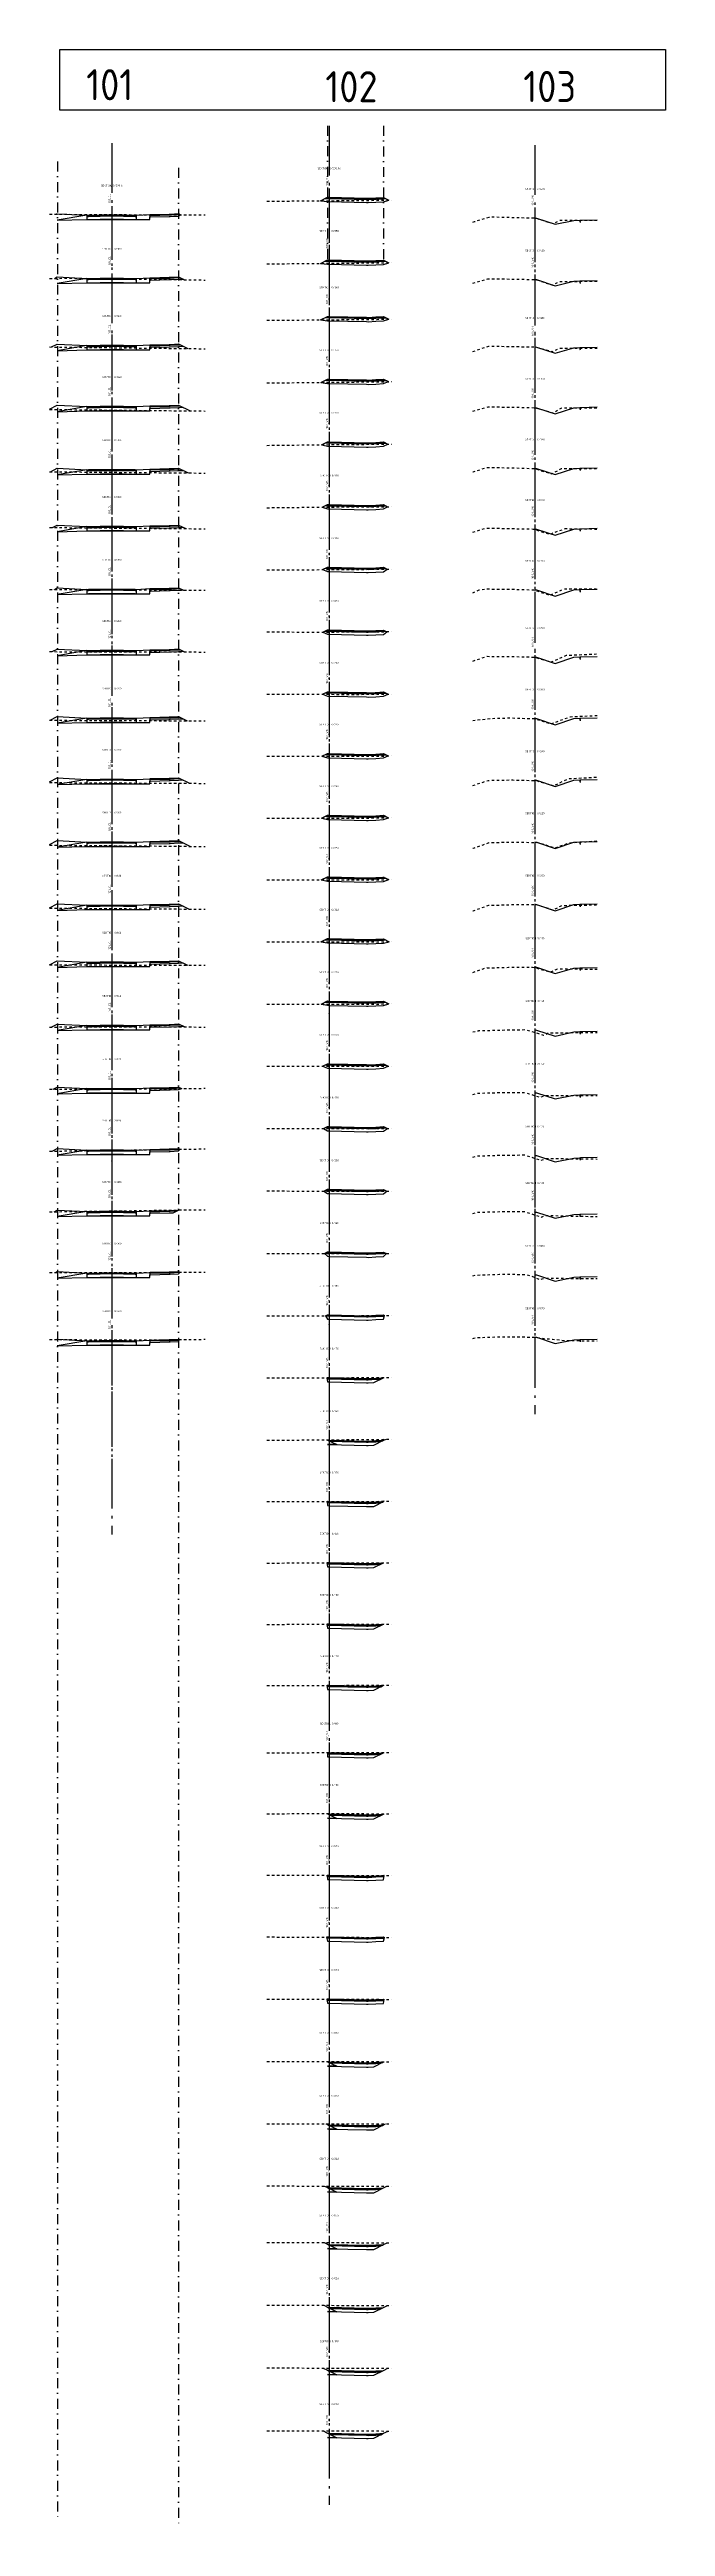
# Model space of a CAD drawing. Header units: metres. Extents: x 117388 to 118308, y 6148643 to 6149172.
# Drawn here: x 117653.2 to 117752.3, y 6148680.3 to 6149078.6 of the extents above; entities that cross this region are included whole.
import ezdxf
from ezdxf.enums import TextEntityAlignment as Align

# ---------------------------------------------------------------- set-up
doc = ezdxf.new("R2010")
doc.units = ezdxf.units.M
doc.header["$LTSCALE"] = 0.4
for name, pattern in [('CENTRUMLINJE', [27, 20, -3, 1, -3]), ('DASHDOT', [8, 4, -2, 0, -2]), ('DASHED_1', [2, 1, -1])]:
    doc.linetypes.add(name, pattern=pattern)
for name, color, linetype in [('05_FASTIGHGR', 7, 'DASHDOT'), ('M-312A', 3, 'CONTINUOUS'), ('M-312A @ 1', 3, 'CONTINUOUS'), ('M-37-CL', 1, 'CENTRUMLINJE'), ('M-37-CL_Txt', 1, 'CONTINUOUS'), ('M-37-Mark', 9, 'DASHED_1'), ('M-37-OB_B1', 4, 'CONTINUOUS'), ('M-37-OB_B2', 4, 'CONTINUOUS'), ('M-37-OB_Bi1', 4, 'CONTINUOUS'), ('M-37-OB_Bi2', 4, 'CONTINUOUS'), ('M-37-OB_F1', 4, 'CONTINUOUS'), ('M-37-OB_F2', 4, 'CONTINUOUS'), ('M-37-SektNr', 3, 'CONTINUOUS'), ('M-37-Vag-Overyta', 3, 'CONTINUOUS'), ('M-37-Vag-Slitlager', 4, 'CONTINUOUS'), ('Road_LayerForCsGenerator', 7, 'CONTINUOUS'), ('T19202X', 7, 'CONTINUOUS')]:
    doc.layers.add(name, color=color, linetype=linetype)
doc.layers.add('Non-PlotDot', color=7, linetype='CONTINUOUS', plot=False)
doc.styles.add('ISO-Anno-50', font='iso.shx', dxfattribs={"height": 5})
doc.styles.add('P_ISO_30', font='ISO', dxfattribs={"height": 3})

msp = doc.modelspace()

# ---------------------------------------------------------------- linework, layer by layer
at = {"layer": '05_FASTIGHGR'}
for p, q in [((117697.95, 6149066.32), (117697.95, 6149043.32)), ((117706.93, 6149066.29), (117706.93, 6149043.29)), ((117654.53, 6149060.57), (117654.53, 6148681.37)), ((117673.98, 6149059.55), (117673.98, 6148680.35))]:
    msp.add_line(p, q, dxfattribs=at)
at = {"layer": 'M-312A'}
msp.add_lwpolyline([(117654.87, 6149078.58), (117752.28, 6149078.58), (117752.28, 6149068.85), (117654.87, 6149068.85)], close=True, dxfattribs=at)
at = {"layer": 'M-37-CL'}
for p, q in [((117698.2, 6149066.32), (117698.2, 6149043.32)), ((117663.24, 6149063.54), (117663.24, 6149040.54)), ((117731.28, 6149063.2), (117731.28, 6149040.2)), ((117698.2, 6149056.26), (117698.2, 6149033.26)), ((117663.24, 6149053.38), (117663.24, 6149030.38)), ((117731.28, 6149053.2), (117731.28, 6149030.2)), ((117698.2, 6149047.18), (117698.2, 6149024.18)), ((117663.24, 6149042.58), (117663.24, 6149019.58)), ((117731.28, 6149042.2), (117731.28, 6149019.2)), ((117698.2, 6149037.1), (117698.2, 6149014.1)), ((117663.24, 6149032.77), (117663.24, 6149009.77)), ((117731.28, 6149032.2), (117731.28, 6149009.2)), ((117698.2, 6149027.02), (117698.2, 6149004.02)), ((117663.24, 6149022.62), (117663.24, 6148999.62)), ((117731.28, 6149022.2), (117731.28, 6148999.2)), ((117698.2, 6149016.94), (117698.2, 6148993.94)), ((117663.24, 6149013.48), (117663.24, 6148990.48)), ((117731.28, 6149012.2), (117731.28, 6148989.2)), ((117698.2, 6149006.86), (117698.2, 6148983.86)), ((117663.24, 6149003.39), (117663.24, 6148980.39)), ((117731.28, 6149002.2), (117731.28, 6148979.2)), ((117698.2, 6148996.78), (117698.2, 6148973.78)), ((117663.24, 6148993.54), (117663.24, 6148970.54)), ((117731.28, 6148991.2), (117731.28, 6148968.2)), ((117698.2, 6148986.83), (117698.2, 6148963.83)), ((117663.24, 6148982.69), (117663.24, 6148959.69)), ((117731.28, 6148981.2), (117731.28, 6148958.2)), ((117698.2, 6148976.91), (117698.2, 6148953.91)), ((117663.24, 6148972.84), (117663.24, 6148949.84)), ((117731.28, 6148971.2), (117731.28, 6148948.2)), ((117698.2, 6148966.99), (117698.2, 6148943.99)), ((117663.24, 6148962.75), (117663.24, 6148939.75)), ((117731.28, 6148961.2), (117731.28, 6148938.2)), ((117698.2, 6148957.07), (117698.2, 6148934.07)), ((117663.24, 6148952.59), (117663.24, 6148929.59)), ((117731.28, 6148951.2), (117731.28, 6148928.2)), ((117698.2, 6148947.13), (117698.2, 6148924.13)), ((117663.24, 6148943.43), (117663.24, 6148920.43)), ((117731.28, 6148941.2), (117731.28, 6148918.2)), ((117698.2, 6148937.1), (117698.2, 6148914.1)), ((117663.24, 6148933.26), (117663.24, 6148910.26)), ((117731.28, 6148931.2), (117731.28, 6148908.2)), ((117698.2, 6148927.02), (117698.2, 6148904.02)), ((117663.24, 6148923.11), (117663.24, 6148900.11)), ((117731.28, 6148921.2), (117731.28, 6148898.2)), ((117698.2, 6148916.93), (117698.2, 6148893.93)), ((117663.24, 6148913.23), (117663.24, 6148890.23)), ((117731.28, 6148911.2), (117731.28, 6148888.2)), ((117663.24, 6148903.35), (117663.24, 6148880.35)), ((117698.2, 6148906.84), (117698.2, 6148883.84)), ((117731.28, 6148902.2), (117731.28, 6148879.2)), ((117698.2, 6148896.75), (117698.2, 6148873.75)), ((117663.24, 6148893.47), (117663.24, 6148870.47)), ((117731.28, 6148892.2), (117731.28, 6148869.2)), ((117698.2, 6148886.66), (117698.2, 6148863.66)), ((117663.24, 6148882.58), (117663.24, 6148859.58)), ((117731.28, 6148882.2), (117731.28, 6148859.2)), ((117698.2, 6148876.57), (117698.2, 6148853.57)), ((117663.24, 6148872.7), (117663.24, 6148849.7)), ((117698.2, 6148866.51), (117698.2, 6148843.51)), ((117663.24, 6148862.81), (117663.24, 6148839.81)), ((117698.2, 6148856.66), (117698.2, 6148833.66)), ((117698.2, 6148846.81), (117698.2, 6148823.81)), ((117698.2, 6148836.96), (117698.2, 6148813.96)), ((117698.2, 6148827.11), (117698.2, 6148804.11)), ((117698.2, 6148816.26), (117698.2, 6148793.26)), ((117698.2, 6148806.41), (117698.2, 6148783.41)), ((117698.2, 6148796.56), (117698.2, 6148773.56)), ((117698.2, 6148786.66), (117698.2, 6148763.66)), ((117698.2, 6148776.66), (117698.2, 6148753.66)), ((117698.2, 6148766.56), (117698.2, 6148743.56)), ((117698.2, 6148756.44), (117698.2, 6148733.44)), ((117698.2, 6148746.32), (117698.2, 6148723.32)), ((117698.2, 6148737.2), (117698.2, 6148714.2)), ((117698.2, 6148727.08), (117698.2, 6148704.08)), ((117698.2, 6148716.97), (117698.2, 6148693.97)), ((117698.2, 6148706.85), (117698.2, 6148683.85))]:
    msp.add_line(p, q, dxfattribs=at)
at = {"layer": 'M-37-Mark', "flags": 128}
for points in [[(117688.2, 6149054.2), (117694.42, 6149054.24), (117698.2, 6149054.27), (117708.2, 6149054.36)], [(117653.24, 6149052.11), (117653.98, 6149052.1), (117658.51, 6149052.07), (117658.95, 6149052.07), (117659.25, 6149052.07), (117659.29, 6149052.07), (117659.29, 6149052.07), (117659.3, 6149052.07), (117659.68, 6149052.07), (117659.94, 6149052.07), (117659.95, 6149052.07), (117659.95, 6149052.07), (117663.24, 6149052.04), (117665.23, 6149052.03), (117666.02, 6149052.03), (117667.75, 6149052.02), (117667.84, 6149052.02), (117668, 6149052.02), (117668.99, 6149052.02), (117670.7, 6149052.02), (117671.42, 6149052.02), (117672.08, 6149052.02), (117672.73, 6149052.01), (117673.3, 6149052.01), (117678.24, 6149052.01)], [(117721.28, 6149050.83), (117721.57, 6149050.92), (117723.94, 6149051.64), (117724.32, 6149051.68), (117726.3, 6149051.62), (117727.67, 6149051.59), (117730.44, 6149051.51), (117731.28, 6149051.49), (117731.4, 6149051.49), (117733.63, 6149050.77), (117734.23, 6149050.59), (117734.38, 6149050.65), (117735.33, 6149051.14), (117740.54, 6149051.12), (117741.28, 6149051.14)], [(117688.2, 6149044.12), (117690.46, 6149044.14), (117698.2, 6149044.21), (117708.2, 6149044.3)], [(117653.24, 6149041.76), (117654.53, 6149041.79), (117657.88, 6149041.8), (117663.24, 6149041.73), (117677.66, 6149041.53), (117678.24, 6149041.5)], [(117721.28, 6149040.99), (117721.83, 6149041.16), (117723.69, 6149041.7), (117723.77, 6149041.71), (117723.96, 6149041.73), (117724.88, 6149041.7), (117727.59, 6149041.68), (117728.83, 6149041.65), (117731.28, 6149041.6), (117731.4, 6149041.6), (117731.43, 6149041.59), (117733.53, 6149040.89), (117734.19, 6149040.71), (117735.1, 6149041.26), (117735.19, 6149041.3), (117738.14, 6149041.3), (117741.28, 6149041.36)], [(117688.2, 6149035.04), (117698.2, 6149035.13), (117708.2, 6149035.22)], [(117653.24, 6149030.76), (117653.7, 6149030.75), (117663.24, 6149030.64), (117678.24, 6149030.47)], [(117721.28, 6149030.03), (117723.88, 6149030.9), (117724.71, 6149030.89), (117727.62, 6149030.83), (117728.43, 6149030.82), (117731.28, 6149030.76), (117731.38, 6149030.76), (117734.03, 6149030.02), (117734.1, 6149030), (117734.11, 6149030.01), (117735.27, 6149030.57), (117736.69, 6149030.57), (117741.28, 6149030.58)], [(117688.2, 6149024.97), (117698.2, 6149025.08), (117708.2, 6149025.18)], [(117653.24, 6149020.71), (117663.24, 6149020.61), (117674.35, 6149020.5), (117678.24, 6149020.46)], [(117721.28, 6149020.42), (117723.76, 6149021.14), (117724.15, 6149021.13), (117727.55, 6149021.08), (117728.03, 6149021.07), (117731.28, 6149020.99), (117731.31, 6149020.99), (117733.85, 6149020.25), (117734.18, 6149020.16), (117734.29, 6149020.22), (117735.63, 6149020.99), (117741.28, 6149020.96)], [(117688.2, 6149014.94), (117698.2, 6149015.05), (117705.68, 6149015.12), (117708.2, 6149015.14)], [(117653.24, 6149010.7), (117663.24, 6149010.61), (117678.24, 6149010.48)], [(117721.28, 6149010.66), (117721.36, 6149010.68), (117723.6, 6149011.39), (117724.04, 6149011.38), (117727.41, 6149011.33), (117728.01, 6149011.31), (117731.16, 6149011.21), (117731.28, 6149011.17), (117733.51, 6149010.52), (117734.03, 6149010.36), (117734.29, 6149010.51), (117735.58, 6149011.24), (117740.44, 6149011.23), (117741.28, 6149011.23)], [(117688.2, 6149004.92), (117688.6, 6149004.92), (117698.2, 6149005.02), (117699.59, 6149005.03), (117708.2, 6149005.08)], [(117653.24, 6149001.73), (117663.24, 6149001.65), (117676.12, 6149001.54), (117678.24, 6149001.52)], [(117721.28, 6149000.98), (117723.21, 6149001.58), (117723.41, 6149001.64), (117723.71, 6149001.63), (117727.17, 6149001.57), (117727.5, 6149001.56), (117731.01, 6149001.49), (117731.28, 6149001.41), (117731.34, 6149001.39), (117733.75, 6149000.61), (117734.22, 6149000.88), (117736.19, 6149001.55), (117741.28, 6149001.48)], [(117688.2, 6148994.94), (117692.05, 6148994.92), (117693.5, 6148994.94), (117698.2, 6148994.96), (117699.06, 6148994.97), (117708.2, 6148995.03)], [(117653.24, 6148991.79), (117657.07, 6148991.78), (117663.24, 6148991.74), (117678.24, 6148991.64)], [(117721.28, 6148991.25), (117722.34, 6148991.69), (117723.31, 6148991.82), (117723.42, 6148991.85), (117727.27, 6148991.81), (117727.29, 6148991.81), (117727.31, 6148991.81), (117731.04, 6148991.71), (117731.07, 6148991.7), (117731.28, 6148991.63), (117733.71, 6148990.83), (117735.66, 6148991.73), (117736.08, 6148991.87), (117737.59, 6148991.85), (117741.28, 6148991.86)], [(117688.2, 6148984.95), (117696.46, 6148984.91), (117698.2, 6148984.92), (117708.2, 6148984.99)], [(117653.24, 6148981.77), (117663.24, 6148981.75), (117672.65, 6148981.73), (117678.24, 6148981.71)], [(117721.28, 6148980.26), (117723.49, 6148980.98), (117723.61, 6148981.02), (117727.29, 6148980.99), (117727.43, 6148980.99), (117731.01, 6148980.9), (117731.15, 6148980.9), (117731.25, 6148980.86), (117731.28, 6148980.86), (117734.01, 6148980.12), (117735.24, 6148980.69), (117736.37, 6148981.19), (117736.68, 6148981.2), (117737.82, 6148981.25), (117741.28, 6148981.4)], [(117688.2, 6148974.96), (117698.2, 6148974.91), (117701.62, 6148974.9), (117708.2, 6148974.93)], [(117653.24, 6148970.74), (117663.24, 6148970.7), (117668.64, 6148970.68), (117678.24, 6148970.65)], [(117721.28, 6148970.72), (117723.43, 6148970.94), (117723.67, 6148970.96), (117725, 6148971.09), (117727.21, 6148971.11), (117727.25, 6148971.11), (117727.5, 6148971.11), (117730.99, 6148971.01), (117731.18, 6148971), (117731.28, 6148970.97), (117733.53, 6148970.28), (117733.95, 6148970.15), (117734.28, 6148970.3), (117736.94, 6148971.3), (117741.28, 6148971.51)], [(117688.2, 6148964.96), (117698.2, 6148964.95), (117704.25, 6148964.95), (117708.2, 6148965.01)], [(117653.24, 6148960.73), (117657.85, 6148960.69), (117663.24, 6148960.67), (117672.52, 6148960.63), (117678.24, 6148960.59)], [(117721.28, 6148960.25), (117722.95, 6148960.81), (117723.76, 6148961.08), (117723.94, 6148961.08), (117725.38, 6148961.11), (117727.28, 6148961.14), (117727.51, 6148961.15), (117727.73, 6148961.14), (117731.01, 6148961.06), (117731.28, 6148961.06), (117731.44, 6148961.06), (117734.24, 6148960.22), (117734.25, 6148960.22), (117736.74, 6148961.35), (117736.74, 6148961.35), (117736.76, 6148961.35), (117736.78, 6148961.36), (117741.28, 6148961.6)], [(117688.2, 6148955.01), (117688.72, 6148955.01), (117698.2, 6148955.01), (117704.29, 6148955.01), (117708.2, 6148955.08)], [(117721.28, 6148950.2), (117721.35, 6148950.17), (117721.55, 6148950.24), (117722.94, 6148950.71), (117723.95, 6148951.08), (117723.95, 6148951.08), (117724.19, 6148951.08), (117725.03, 6148951.1), (117727.46, 6148951.14), (117727.7, 6148951.14), (117727.85, 6148951.14), (117727.86, 6148951.14), (117731.28, 6148951.1), (117731.35, 6148951.1), (117731.66, 6148951.12), (117731.73, 6148951.1), (117734.57, 6148950.23), (117735.1, 6148950.47), (117736.96, 6148951.06), (117738.35, 6148951.13), (117739.52, 6148951.22), (117741.28, 6148951.35)], [(117653.24, 6148950.64), (117663.24, 6148950.58), (117665.8, 6148950.57), (117678.24, 6148950.44)], [(117688.2, 6148945.06), (117698.2, 6148945.06), (117698.65, 6148945.06), (117704.53, 6148945.06), (117707.55, 6148945.11), (117708.2, 6148945.12)], [(117653.24, 6148940.54), (117663.24, 6148940.47), (117670.69, 6148940.42), (117676.58, 6148940.38), (117678.24, 6148940.36)], [(117721.28, 6148940.1), (117721.29, 6148940.09), (117721.36, 6148940.11), (117721.87, 6148940.29), (117723.56, 6148940.89), (117723.86, 6148940.99), (117724.21, 6148940.99), (117724.25, 6148941), (117724.49, 6148941), (117727.64, 6148941.11), (117727.8, 6148941.11), (117727.83, 6148941.11), (117729.82, 6148941.12), (117731.28, 6148941.13), (117731.43, 6148941.13), (117731.5, 6148941.13), (117731.55, 6148941.11), (117731.65, 6148941.08), (117731.68, 6148941.07), (117734.22, 6148940.25), (117734.36, 6148940.32), (117734.54, 6148940.41), (117735.39, 6148940.84), (117735.64, 6148940.96), (117736.06, 6148940.97), (117736.78, 6148940.99), (117738.52, 6148941.03), (117741.28, 6148941.05)], [(117688.2, 6148935.11), (117688.57, 6148935.11), (117698.2, 6148935.1), (117704.77, 6148935.09), (117708.2, 6148935.14)], [(117653.24, 6148931.44), (117658.23, 6148931.4), (117663.24, 6148931.39), (117678.24, 6148931.35)], [(117721.28, 6148930.21), (117722.97, 6148930.79), (117723.25, 6148930.89), (117723.6, 6148930.91), (117726.52, 6148931.01), (117727.03, 6148931.02), (117729.36, 6148931.03), (117729.77, 6148931.04), (117730.89, 6148931.06), (117731.28, 6148930.95), (117732.18, 6148930.7), (117732.74, 6148930.53), (117733.74, 6148930.24), (117734.7, 6148930.68), (117734.91, 6148930.77), (117735.26, 6148930.77), (117735.44, 6148930.78), (117741.28, 6148930.73)], [(117688.2, 6148925.11), (117698.2, 6148925.1), (117704.98, 6148925.1), (117708.2, 6148925.14)], [(117653.24, 6148921.42), (117663.24, 6148921.45), (117663.74, 6148921.45), (117678.24, 6148921.42)], [(117721.28, 6148920.63), (117722.2, 6148920.83), (117722.2, 6148920.84), (117722.77, 6148920.85), (117725.96, 6148920.94), (117728.16, 6148920.97), (117729.77, 6148921), (117731.28, 6148920.55), (117731.85, 6148920.38), (117732.69, 6148920.12), (117733.48, 6148920.48), (117733.54, 6148920.51), (117733.55, 6148920.49), (117735.94, 6148920.51), (117741.28, 6148920.52)], [(117688.2, 6148915.12), (117698.2, 6148915.11), (117706.54, 6148915.11), (117708.2, 6148915.13)], [(117653.24, 6148911.42), (117663.24, 6148911.46), (117672.07, 6148911.49), (117678.24, 6148911.57)], [(117721.28, 6148910.56), (117721.88, 6148910.78), (117722.58, 6148910.8), (117722.59, 6148910.8), (117725.67, 6148910.88), (117729.29, 6148910.91), (117729.61, 6148910.91), (117730.37, 6148910.68), (117731.28, 6148910.4), (117732.18, 6148910.12), (117732.77, 6148910.36), (117732.96, 6148910.43), (117732.97, 6148910.42), (117741.28, 6148910.39)], [(117688.2, 6148905.11), (117698.2, 6148905.1), (117708.2, 6148905.08)], [(117653.24, 6148901.46), (117655.66, 6148901.49), (117663.24, 6148901.6), (117678.24, 6148901.83)], [(117721.28, 6148900.47), (117721.94, 6148900.69), (117723.69, 6148900.74), (117725.77, 6148900.82), (117729.5, 6148900.85), (117729.63, 6148900.85), (117729.74, 6148900.82), (117731.28, 6148900.32), (117732.27, 6148900), (117732.79, 6148900.17), (117733.11, 6148900.29), (117741.28, 6148900.2)], [(117688.2, 6148895.06), (117698.2, 6148895.05), (117708.2, 6148895.04)], [(117653.24, 6148891.71), (117663.24, 6148891.85), (117674.9, 6148892.02), (117678.24, 6148892.05)], [(117721.28, 6148891.42), (117721.97, 6148891.64), (117724.48, 6148891.71), (117725.73, 6148891.74), (117728.53, 6148891.76), (117729.57, 6148891.76), (117731.18, 6148891.24), (117731.28, 6148891.21), (117732.36, 6148890.86), (117732.47, 6148890.89), (117732.98, 6148891.13), (117739.08, 6148890.99), (117741.28, 6148890.97)], [(117688.2, 6148885.02), (117698.2, 6148885), (117703.52, 6148884.99), (117705.13, 6148884.99), (117708.13, 6148884.99), (117708.2, 6148884.99)], [(117653.24, 6148881.96), (117655.16, 6148881.94), (117663.24, 6148881.96), (117678.24, 6148881.99)], [(117721.28, 6148881.4), (117721.69, 6148881.52), (117723.66, 6148881.6), (117725.03, 6148881.65), (117725.61, 6148881.67), (117726.65, 6148881.67), (117726.73, 6148881.67), (117729.34, 6148881.65), (117729.61, 6148881.64), (117729.98, 6148881.63), (117731.22, 6148881.21), (117731.28, 6148881.18), (117732.11, 6148880.83), (117732.48, 6148880.92), (117732.98, 6148881.06), (117738.14, 6148880.99), (117741.28, 6148880.97)], [(117688.2, 6148875), (117698.2, 6148875), (117700.71, 6148875), (117708.2, 6148875.05)], [(117653.24, 6148871.17), (117653.93, 6148871.16), (117655.97, 6148871.2), (117659.57, 6148871.12), (117663.24, 6148871.13), (117672.23, 6148871.15), (117678.24, 6148871.21)], [(117721.28, 6148871.33), (117721.48, 6148871.39), (117721.73, 6148871.47), (117722.21, 6148871.49), (117725.7, 6148871.63), (117728.97, 6148871.61), (117729.31, 6148871.6), (117730.39, 6148871.56), (117731.28, 6148871.53), (117731.37, 6148871.53), (117732.63, 6148871.36), (117734.14, 6148871.24), (117736.03, 6148871.02), (117741.28, 6148870.97)], [(117688.2, 6148865), (117696.2, 6148865), (117698.2, 6148865.02), (117708.2, 6148865.09)], [(117688.2, 6148855.01), (117691.69, 6148855.01), (117698.2, 6148855.06), (117708.2, 6148855.14)], [(117688.2, 6148845.11), (117688.27, 6148845.11), (117698.2, 6148845.13), (117704.57, 6148845.15), (117708.2, 6148845.18)], [(117688.2, 6148835.24), (117698.2, 6148835.27), (117708.2, 6148835.29)], [(117688.2, 6148825.38), (117697, 6148825.4), (117698.2, 6148825.4), (117708.2, 6148825.44)], [(117688.2, 6148815.54), (117698.2, 6148815.57), (117708.2, 6148815.61)], [(117688.2, 6148804.74), (117698.2, 6148804.76), (117706.23, 6148804.77), (117708.2, 6148804.78)], [(117688.2, 6148794.94), (117698.2, 6148794.96), (117700.18, 6148794.96), (117708.2, 6148794.93)], [(117688.2, 6148785.06), (117698.2, 6148785.03), (117708.2, 6148784.99)], [(117688.2, 6148775.12), (117689.07, 6148775.12), (117698.2, 6148775.08), (117708.11, 6148775.05), (117708.2, 6148775.05)], [(117688.2, 6148765.1), (117698.2, 6148765.11), (117705.05, 6148765.11), (117706.02, 6148765.1), (117707.52, 6148765.08), (117708.2, 6148765.07)], [(117688.2, 6148755.1), (117698, 6148755.09), (117698.2, 6148755.09), (117708.2, 6148755.07)], [(117688.2, 6148745.1), (117698.2, 6148745.09), (117700.51, 6148745.08), (117708.2, 6148745.06)], [(117688.2, 6148735.1), (117690.39, 6148735.09), (117698.2, 6148735.07), (117705.55, 6148735.05), (117708.2, 6148735.04)], [(117688.2, 6148726.02), (117698.2, 6148725.99), (117699.36, 6148725.98), (117708.2, 6148725.96)], [(117688.2, 6148715.93), (117693.16, 6148715.92), (117698.2, 6148715.9), (117708.2, 6148715.87)], [(117688.2, 6148705.84), (117698.2, 6148705.81), (117708.2, 6148705.78)], [(117688.2, 6148695.72), (117689.82, 6148695.74), (117698.2, 6148695.72), (117707.94, 6148695.69), (117708.2, 6148695.69)]]:
    msp.add_lwpolyline(points, dxfattribs=at)
at = {"layer": 'M-37-OB_B1', "flags": 128}
for points in [[(117697.8, 6149054.76), (117697.95, 6149054.75), (117698.2, 6149054.75), (117704.2, 6149054.6), (117704.45, 6149054.59), (117705.7, 6149054.65), (117706.95, 6149054.72), (117707.08, 6149054.72)], [(117659.24, 6149051.94), (117659.24, 6149051.94), (117659.24, 6149051.87), (117659.49, 6149051.88), (117659.49, 6149051.88), (117663.24, 6149051.97), (117663.24, 6149051.97), (117666.99, 6149051.88), (117667.24, 6149051.87), (117667.24, 6149051.94), (117669.34, 6149052.05), (117669.34, 6149052.02), (117669.49, 6149052.03), (117672.49, 6149052.1), (117672.64, 6149052.11), (117673.99, 6149052.17), (117674.03, 6149052.18)], [(117731.28, 6149051.49), (117731.53, 6149051.49), (117734.53, 6149050.49), (117737.53, 6149051.1), (117738.53, 6149051.15), (117738.53, 6149050.85), (117738.68, 6149050.86)], [(117697.8, 6149044.69), (117697.95, 6149044.69), (117698.2, 6149044.68), (117704.2, 6149044.53), (117704.45, 6149044.53), (117705.7, 6149044.59), (117706.95, 6149044.65), (117707.08, 6149044.66)], [(117659.24, 6149041.78), (117659.24, 6149041.78), (117659.24, 6149041.71), (117659.49, 6149041.72), (117659.49, 6149041.71), (117663.24, 6149041.81), (117663.24, 6149041.81), (117666.99, 6149041.72), (117667.24, 6149041.71), (117667.24, 6149041.78), (117669.34, 6149041.89), (117669.34, 6149041.86), (117669.49, 6149041.87), (117672.49, 6149041.94), (117672.64, 6149041.95), (117673.99, 6149042.01), (117674.03, 6149042.02)], [(117731.28, 6149041.6), (117731.53, 6149041.59), (117734.53, 6149040.6), (117737.53, 6149041.34), (117738.53, 6149041.39), (117738.53, 6149041.09), (117738.68, 6149041.09)], [(117697.8, 6149035.61), (117697.95, 6149035.61), (117698.2, 6149035.6), (117704.2, 6149035.45), (117704.45, 6149035.45), (117705.7, 6149035.51), (117706.95, 6149035.57), (117707.08, 6149035.58)], [(117659.24, 6149030.98), (117659.24, 6149030.98), (117659.24, 6149030.91), (117659.49, 6149030.91), (117659.49, 6149030.91), (117663.24, 6149031.01), (117663.24, 6149031.01), (117666.99, 6149030.91), (117667.24, 6149030.91), (117667.24, 6149030.98), (117669.34, 6149031.09), (117669.34, 6149031.06), (117669.49, 6149031.07), (117672.49, 6149031.14), (117672.64, 6149031.14), (117673.99, 6149031.21), (117674.03, 6149031.21)], [(117731.28, 6149030.76), (117731.53, 6149030.75), (117734.53, 6149029.75), (117737.53, 6149030.62), (117738.53, 6149030.67), (117738.53, 6149030.37), (117738.68, 6149030.38)], [(117697.8, 6149025.53), (117697.95, 6149025.53), (117698.2, 6149025.52), (117704.2, 6149025.37), (117704.45, 6149025.37), (117705.7, 6149025.43), (117706.95, 6149025.49), (117707.08, 6149025.5)], [(117659.24, 6149021.17), (117659.24, 6149021.17), (117659.24, 6149021.09), (117659.49, 6149021.1), (117659.49, 6149021.1), (117663.24, 6149021.19), (117663.24, 6149021.19), (117666.99, 6149021.1), (117667.24, 6149021.09), (117667.24, 6149021.17), (117669.34, 6149021.27), (117669.34, 6149021.25), (117669.49, 6149021.25), (117672.49, 6149021.33), (117672.64, 6149021.33), (117673.99, 6149021.4), (117674.03, 6149021.4)], [(117731.28, 6149020.99), (117731.53, 6149020.99), (117734.53, 6149019.99), (117737.53, 6149020.99), (117738.53, 6149021.04), (117738.53, 6149020.74), (117738.68, 6149020.74)], [(117697.8, 6149015.45), (117697.95, 6149015.45), (117698.2, 6149015.44), (117704.2, 6149015.29), (117704.45, 6149015.29), (117705.7, 6149015.35), (117706.95, 6149015.41), (117707.08, 6149015.42)], [(117659.24, 6149011.02), (117659.24, 6149011.02), (117659.24, 6149010.95), (117659.49, 6149010.96), (117659.49, 6149010.96), (117663.24, 6149011.05), (117663.24, 6149011.05), (117666.99, 6149010.96), (117667.24, 6149010.95), (117667.24, 6149011.02), (117669.34, 6149011.13), (117669.34, 6149011.1), (117669.49, 6149011.11), (117672.49, 6149011.18), (117672.64, 6149011.19), (117673.99, 6149011.25), (117674.03, 6149011.26)], [(117731.28, 6149011.24), (117731.53, 6149011.23), (117734.53, 6149010.24), (117737.53, 6149011.23), (117738.53, 6149011.28), (117738.53, 6149010.98), (117738.68, 6149010.99)], [(117697.8, 6149005.37), (117697.95, 6149005.37), (117698.2, 6149005.36), (117704.2, 6149005.21), (117704.45, 6149005.21), (117705.7, 6149005.27), (117706.95, 6149005.33), (117707.08, 6149005.34)], [(117659.24, 6149001.88), (117659.24, 6149001.88), (117659.24, 6149001.8), (117659.49, 6149001.81), (117659.49, 6149001.81), (117663.24, 6149001.9), (117663.24, 6149001.9), (117666.99, 6149001.81), (117667.24, 6149001.8), (117667.24, 6149001.88), (117669.34, 6149001.98), (117669.34, 6149001.96), (117669.49, 6149001.96), (117672.49, 6149002.04), (117672.64, 6149002.04), (117673.99, 6149002.11), (117674.03, 6149002.11)], [(117731.28, 6149001.49), (117731.53, 6149001.48), (117734.53, 6149000.48), (117737.53, 6149001.48), (117738.53, 6149001.53), (117738.53, 6149001.23), (117738.68, 6149001.24)], [(117697.8, 6148995.29), (117697.95, 6148995.29), (117698.2, 6148995.28), (117704.2, 6148995.13), (117704.45, 6148995.13), (117705.7, 6148995.19), (117706.95, 6148995.25), (117707.08, 6148995.26)], [(117659.24, 6148991.79), (117659.24, 6148991.79), (117659.24, 6148991.72), (117659.49, 6148991.72), (117659.49, 6148991.72), (117663.24, 6148991.82), (117663.24, 6148991.82), (117666.99, 6148991.72), (117667.24, 6148991.72), (117667.24, 6148991.79), (117669.34, 6148991.9), (117669.34, 6148991.87), (117669.49, 6148991.88), (117672.49, 6148991.95), (117672.64, 6148991.96), (117673.99, 6148992.02), (117674.03, 6148992.03)], [(117731.28, 6148991.72), (117731.53, 6148991.71), (117734.53, 6148990.71), (117737.53, 6148991.71), (117738.53, 6148991.76), (117738.53, 6148991.46), (117738.68, 6148991.46)], [(117697.8, 6148985.21), (117697.95, 6148985.21), (117698.2, 6148985.2), (117704.2, 6148985.05), (117704.45, 6148985.05), (117705.7, 6148985.11), (117706.95, 6148985.17), (117707.08, 6148985.18)], [(117659.24, 6148981.94), (117659.24, 6148981.94), (117659.24, 6148981.87), (117659.49, 6148981.87), (117659.49, 6148981.87), (117663.24, 6148981.97), (117663.24, 6148981.97), (117666.99, 6148981.87), (117667.24, 6148981.87), (117667.24, 6148981.94), (117669.34, 6148982.05), (117669.34, 6148982.02), (117669.49, 6148982.03), (117672.49, 6148982.1), (117672.64, 6148982.1), (117673.99, 6148982.17), (117674.03, 6148982.17)], [(117731.28, 6148980.9), (117731.53, 6148980.89), (117734.53, 6148979.89), (117737.53, 6148980.89), (117738.53, 6148980.94), (117738.53, 6148980.64), (117738.68, 6148980.64)], [(117697.8, 6148975.26), (117697.95, 6148975.26), (117698.2, 6148975.25), (117704.2, 6148975.1), (117704.45, 6148975.1), (117705.7, 6148975.16), (117706.95, 6148975.22), (117707.08, 6148975.23)], [(117659.24, 6148971.09), (117659.24, 6148971.09), (117659.24, 6148971.01), (117659.49, 6148971.02), (117659.49, 6148971.02), (117663.24, 6148971.11), (117663.24, 6148971.11), (117666.99, 6148971.02), (117667.24, 6148971.01), (117667.24, 6148971.09), (117669.34, 6148971.19), (117669.34, 6148971.17), (117669.49, 6148971.17), (117672.49, 6148971.25), (117672.64, 6148971.25), (117673.99, 6148971.32), (117674.03, 6148971.32)], [(117731.28, 6148971.03), (117731.53, 6148971.02), (117734.53, 6148970.02), (117737.53, 6148971.02), (117738.53, 6148971.07), (117738.53, 6148970.77), (117738.68, 6148970.77)], [(117697.8, 6148965.34), (117697.95, 6148965.34), (117698.2, 6148965.33), (117704.2, 6148965.18), (117704.45, 6148965.18), (117705.7, 6148965.24), (117706.95, 6148965.3), (117707.08, 6148965.31)], [(117659.24, 6148961.24), (117659.24, 6148961.24), (117659.24, 6148961.16), (117659.49, 6148961.17), (117659.49, 6148961.17), (117663.24, 6148961.26), (117663.24, 6148961.26), (117666.99, 6148961.17), (117667.24, 6148961.16), (117667.24, 6148961.24), (117669.34, 6148961.34), (117669.34, 6148961.32), (117669.49, 6148961.32), (117672.49, 6148961.4), (117672.64, 6148961.4), (117673.99, 6148961.47), (117674.03, 6148961.47)], [(117731.28, 6148961.1), (117731.53, 6148961.1), (117734.53, 6148960.1), (117737.53, 6148961.1), (117738.53, 6148961.15), (117738.53, 6148960.85), (117738.68, 6148960.85)], [(117697.8, 6148955.42), (117697.95, 6148955.42), (117698.2, 6148955.41), (117704.2, 6148955.26), (117704.45, 6148955.26), (117705.7, 6148955.32), (117706.95, 6148955.38), (117707.08, 6148955.39)], [(117659.24, 6148951.15), (117659.24, 6148951.15), (117659.24, 6148951.08), (117659.49, 6148951.08), (117659.49, 6148951.08), (117663.24, 6148951.18), (117663.24, 6148951.18), (117666.99, 6148951.08), (117667.24, 6148951.08), (117667.24, 6148951.15), (117669.34, 6148951.26), (117669.34, 6148951.23), (117669.49, 6148951.24), (117672.49, 6148951.31), (117672.64, 6148951.32), (117673.99, 6148951.38), (117674.03, 6148951.39)], [(117731.28, 6148951.13), (117731.53, 6148951.13), (117734.53, 6148950.13), (117737.53, 6148951.13), (117738.53, 6148951.18), (117738.53, 6148950.88), (117738.68, 6148950.88)], [(117697.8, 6148945.5), (117697.95, 6148945.5), (117698.2, 6148945.49), (117704.2, 6148945.34), (117704.45, 6148945.34), (117705.7, 6148945.4), (117706.95, 6148945.46), (117707.08, 6148945.47)], [(117659.24, 6148940.99), (117659.24, 6148940.99), (117659.24, 6148940.92), (117659.49, 6148940.92), (117659.49, 6148940.92), (117663.24, 6148941.02), (117663.24, 6148941.02), (117666.99, 6148940.92), (117667.24, 6148940.92), (117667.24, 6148940.99), (117669.34, 6148941.1), (117669.34, 6148941.07), (117669.49, 6148941.07), (117672.49, 6148941.15), (117672.64, 6148941.15), (117673.99, 6148941.22), (117674.03, 6148941.22)], [(117731.28, 6148941.11), (117731.53, 6148941.11), (117734.53, 6148940.11), (117737.53, 6148941.11), (117738.53, 6148941.16), (117738.53, 6148940.86), (117738.68, 6148940.86)], [(117697.8, 6148935.57), (117697.95, 6148935.56), (117698.2, 6148935.56), (117704.2, 6148935.41), (117704.45, 6148935.4), (117705.7, 6148935.46), (117706.95, 6148935.53), (117707.08, 6148935.53)], [(117659.24, 6148931.83), (117659.24, 6148931.83), (117659.24, 6148931.75), (117659.49, 6148931.76), (117659.49, 6148931.76), (117663.24, 6148931.85), (117663.24, 6148931.85), (117666.99, 6148931.76), (117667.24, 6148931.75), (117667.24, 6148931.83), (117669.34, 6148931.93), (117669.34, 6148931.91), (117669.49, 6148931.91), (117672.49, 6148931.99), (117672.64, 6148931.99), (117673.99, 6148932.06), (117674.03, 6148932.06)], [(117731.28, 6148931.04), (117731.53, 6148931.04), (117734.53, 6148930.04), (117737.53, 6148930.88), (117738.53, 6148930.93), (117738.53, 6148930.63), (117738.68, 6148930.63)], [(117697.8, 6148925.54), (117697.95, 6148925.54), (117698.2, 6148925.53), (117704.2, 6148925.38), (117704.45, 6148925.37), (117705.7, 6148925.44), (117706.95, 6148925.5), (117707.08, 6148925.51)], [(117659.24, 6148921.66), (117659.24, 6148921.66), (117659.24, 6148921.59), (117659.49, 6148921.6), (117659.49, 6148921.6), (117663.24, 6148921.69), (117663.24, 6148921.69), (117666.99, 6148921.6), (117667.24, 6148921.59), (117667.24, 6148921.66), (117669.34, 6148921.77), (117669.34, 6148921.74), (117669.49, 6148921.75), (117672.49, 6148921.82), (117672.64, 6148921.83), (117673.99, 6148921.89), (117674.03, 6148921.9)], [(117731.28, 6148920.95), (117731.53, 6148920.94), (117734.53, 6148919.95), (117737.53, 6148920.63), (117738.53, 6148920.68), (117738.53, 6148920.38), (117738.68, 6148920.38)], [(117697.8, 6148915.45), (117697.95, 6148915.45), (117698.2, 6148915.44), (117704.2, 6148915.29), (117704.45, 6148915.29), (117705.7, 6148915.35), (117706.95, 6148915.41), (117707.08, 6148915.42)], [(117659.24, 6148911.51), (117659.24, 6148911.51), (117659.24, 6148911.44), (117659.49, 6148911.44), (117659.49, 6148911.44), (117663.24, 6148911.54), (117663.24, 6148911.54), (117666.99, 6148911.44), (117667.24, 6148911.44), (117667.24, 6148911.51), (117669.34, 6148911.62), (117669.34, 6148911.59), (117669.49, 6148911.6), (117672.49, 6148911.67), (117672.64, 6148911.68), (117673.99, 6148911.74), (117674.03, 6148911.75)], [(117731.28, 6148910.86), (117731.53, 6148910.85), (117734.53, 6148909.86), (117737.53, 6148910.46), (117738.53, 6148910.51), (117738.53, 6148910.21), (117738.68, 6148910.21)], [(117697.8, 6148905.36), (117697.95, 6148905.36), (117698.2, 6148905.35), (117704.2, 6148905.2), (117704.45, 6148905.2), (117705.7, 6148905.26), (117706.95, 6148905.32), (117707.08, 6148905.33)], [(117659.24, 6148901.63), (117659.24, 6148901.63), (117659.24, 6148901.56), (117659.49, 6148901.56), (117659.49, 6148901.56), (117663.24, 6148901.66), (117663.24, 6148901.66), (117666.99, 6148901.56), (117667.24, 6148901.56), (117667.24, 6148901.63), (117669.34, 6148901.74), (117669.34, 6148901.71), (117669.49, 6148901.71), (117672.49, 6148901.79), (117672.64, 6148901.79), (117673.99, 6148901.86), (117674.03, 6148901.86)], [(117731.28, 6148900.77), (117731.53, 6148900.76), (117734.53, 6148899.76), (117737.53, 6148900.36), (117738.53, 6148900.41), (117738.53, 6148900.11), (117738.68, 6148900.12)], [(117697.8, 6148895.27), (117697.95, 6148895.27), (117698.2, 6148895.26), (117704.2, 6148895.11), (117704.45, 6148895.11), (117705.7, 6148895.17), (117706.95, 6148895.23), (117707.08, 6148895.24)], [(117659.24, 6148891.75), (117659.24, 6148891.75), (117659.24, 6148891.67), (117659.49, 6148891.68), (117659.49, 6148891.68), (117663.24, 6148891.77), (117663.24, 6148891.77), (117666.99, 6148891.68), (117667.24, 6148891.67), (117667.24, 6148891.75), (117669.34, 6148891.85), (117669.34, 6148891.83), (117669.49, 6148891.83), (117672.49, 6148891.91), (117672.64, 6148891.91), (117673.93, 6148891.98), (117673.99, 6148892)], [(117731.28, 6148891.68), (117731.53, 6148891.67), (117734.53, 6148890.67), (117737.53, 6148891.27), (117738.53, 6148891.32), (117738.53, 6148891.02), (117738.68, 6148891.03)], [(117697.8, 6148885.19), (117697.95, 6148885.18), (117698.2, 6148885.18), (117704.2, 6148885.03), (117704.45, 6148885.02), (117705.7, 6148885.08), (117706.95, 6148885.14), (117707.08, 6148885.15)], [(117659.24, 6148881.87), (117659.24, 6148881.87), (117659.24, 6148881.79), (117659.49, 6148881.8), (117659.49, 6148881.8), (117663.24, 6148881.89), (117663.24, 6148881.89), (117666.99, 6148881.8), (117667.24, 6148881.79), (117667.24, 6148881.87), (117669.34, 6148881.97), (117669.34, 6148881.95), (117669.49, 6148881.95), (117672.49, 6148882.03), (117672.64, 6148882.03), (117673.99, 6148882.1), (117674.03, 6148882.1)], [(117731.28, 6148881.59), (117731.53, 6148881.58), (117734.53, 6148880.58), (117737.53, 6148881.18), (117738.53, 6148881.23), (117738.53, 6148880.93), (117738.68, 6148880.94)], [(117697.8, 6148875.1), (117697.95, 6148875.09), (117698.2, 6148875.09), (117704.2, 6148874.94), (117704.45, 6148874.93), (117705.7, 6148874.99), (117706.95, 6148875.06), (117707.08, 6148875.06)], [(117659.24, 6148870.98), (117659.24, 6148870.98), (117659.24, 6148870.91), (117659.49, 6148870.92), (117659.49, 6148870.92), (117663.24, 6148871.01), (117663.24, 6148871.01), (117666.99, 6148870.92), (117667.24, 6148870.91), (117667.24, 6148870.98), (117669.34, 6148871.09), (117669.34, 6148871.06), (117669.49, 6148871.07), (117672.49, 6148871.14), (117672.64, 6148871.15), (117673.99, 6148871.21), (117674.03, 6148871.22)], [(117731.28, 6148871.54), (117731.53, 6148871.54), (117734.53, 6148870.54), (117737.53, 6148871.14), (117738.53, 6148871.19), (117738.53, 6148870.89), (117738.68, 6148870.89)], [(117697.82, 6148865.02), (117697.82, 6148865.01), (117697.95, 6148865), (117698.2, 6148865), (117704.2, 6148864.85), (117704.45, 6148864.84), (117705.7, 6148864.9), (117706.78, 6148864.96), (117706.95, 6148865.04)], [(117697.95, 6148855.02), (117698.11, 6148854.94), (117698.2, 6148854.94), (117704.2, 6148854.79), (117704.45, 6148854.78), (117705.7, 6148854.84), (117706.78, 6148854.9), (117706.95, 6148854.98)], [(117697.88, 6148845.13), (117697.88, 6148845.1), (117697.95, 6148845.09), (117698.2, 6148845.09), (117704.2, 6148844.94), (117704.45, 6148844.93), (117705.7, 6148844.99), (117706.78, 6148845.05), (117706.95, 6148845.13)], [(117697.85, 6148835.27), (117697.85, 6148835.25), (117697.95, 6148835.24), (117698.2, 6148835.24), (117704.2, 6148835.09), (117704.45, 6148835.08), (117705.7, 6148835.14), (117706.78, 6148835.2), (117706.95, 6148835.28)], [(117697.82, 6148825.4), (117697.82, 6148825.4), (117697.95, 6148825.39), (117698.2, 6148825.39), (117704.2, 6148825.24), (117704.45, 6148825.23), (117705.7, 6148825.29), (117706.78, 6148825.35), (117706.95, 6148825.43)], [(117697.85, 6148815.57), (117697.86, 6148815.55), (117697.95, 6148815.54), (117698.2, 6148815.54), (117704.2, 6148815.39), (117704.45, 6148815.38), (117705.7, 6148815.44), (117706.78, 6148815.5), (117706.95, 6148815.58)], [(117697.92, 6148804.75), (117697.92, 6148804.69), (117697.95, 6148804.69), (117698.2, 6148804.69), (117704.2, 6148804.54), (117704.45, 6148804.53), (117705.7, 6148804.59), (117706.78, 6148804.65), (117706.95, 6148804.73)], [(117697.95, 6148794.92), (117698.11, 6148794.84), (117698.2, 6148794.84), (117704.2, 6148794.69), (117704.45, 6148794.68), (117705.7, 6148794.74), (117706.78, 6148794.8), (117706.95, 6148794.88)], [(117697.86, 6148785.03), (117697.87, 6148785), (117697.95, 6148784.99), (117698.2, 6148784.99), (117704.2, 6148784.84), (117704.45, 6148784.83), (117705.7, 6148784.89), (117706.95, 6148784.96), (117707.02, 6148784.96), (117707.02, 6148784.99)], [(117697.8, 6148775.1), (117697.95, 6148775.09), (117698.2, 6148775.09), (117704.2, 6148774.94), (117704.45, 6148774.93), (117705.7, 6148774.99), (117706.95, 6148775.05), (117707.08, 6148775.06)], [(117697.83, 6148765.11), (117697.83, 6148765.09), (117697.95, 6148765.09), (117698.2, 6148765.08), (117704.2, 6148764.93), (117704.45, 6148764.93), (117705.7, 6148764.99), (117706.95, 6148765.05), (117707.03, 6148765.06), (117707.03, 6148765.09)], [(117697.95, 6148755.07), (117698.11, 6148754.99), (117698.2, 6148754.99), (117704.2, 6148754.84), (117704.45, 6148754.83), (117705.7, 6148754.89), (117706.78, 6148754.95), (117706.95, 6148755.03)], [(117697.95, 6148744.95), (117698.11, 6148744.87), (117698.2, 6148744.87), (117704.2, 6148744.72), (117704.45, 6148744.71), (117705.7, 6148744.77), (117706.78, 6148744.83), (117706.95, 6148744.91)], [(117697.95, 6148734.83), (117698.11, 6148734.75), (117698.2, 6148734.75), (117704.2, 6148734.6), (117704.45, 6148734.59), (117705.7, 6148734.65), (117706.78, 6148734.71), (117706.95, 6148734.79)], [(117697.95, 6148725.71), (117698.11, 6148725.63), (117698.2, 6148725.63), (117704.2, 6148725.48), (117704.45, 6148725.47), (117705.7, 6148725.54), (117706.78, 6148725.59), (117706.95, 6148725.67)], [(117697.95, 6148715.59), (117698.11, 6148715.51), (117698.2, 6148715.51), (117704.2, 6148715.36), (117704.45, 6148715.35), (117705.7, 6148715.42), (117706.78, 6148715.47), (117706.95, 6148715.55)], [(117697.95, 6148705.47), (117698.11, 6148705.39), (117698.2, 6148705.39), (117704.2, 6148705.24), (117704.45, 6148705.23), (117705.7, 6148705.3), (117706.78, 6148705.35), (117706.95, 6148705.43)], [(117697.95, 6148695.35), (117698.11, 6148695.27), (117698.2, 6148695.27), (117704.2, 6148695.12), (117704.45, 6148695.12), (117705.7, 6148695.18), (117706.78, 6148695.23), (117706.95, 6148695.32)]]:
    msp.add_lwpolyline(points, dxfattribs=at)
at = {"layer": 'M-37-OB_B2', "flags": 128}
for points in [[(117697.57, 6149054.64), (117697.95, 6149054.63), (117698.2, 6149054.62), (117704.2, 6149054.47), (117704.45, 6149054.47), (117705.7, 6149054.53), (117706.95, 6149054.59), (117707.31, 6149054.61)], [(117659.24, 6149051.94), (117659.24, 6149051.94), (117659.24, 6149051.74), (117659.49, 6149051.75), (117659.49, 6149051.75), (117663.24, 6149051.84), (117663.24, 6149051.84), (117666.99, 6149051.75), (117667.24, 6149051.74), (117667.24, 6149051.94), (117669.34, 6149052.05), (117669.34, 6149051.91), (117669.49, 6149051.91), (117672.49, 6149051.99), (117672.64, 6149051.99), (117673.99, 6149052.06), (117674.24, 6149052.07)], [(117697.57, 6149044.57), (117697.95, 6149044.56), (117698.2, 6149044.56), (117704.2, 6149044.41), (117704.45, 6149044.4), (117705.7, 6149044.46), (117706.95, 6149044.53), (117707.31, 6149044.54)], [(117659.24, 6149041.78), (117659.24, 6149041.78), (117659.24, 6149041.58), (117659.49, 6149041.59), (117659.49, 6149041.59), (117663.24, 6149041.68), (117663.24, 6149041.68), (117666.99, 6149041.59), (117667.24, 6149041.58), (117667.24, 6149041.78), (117669.34, 6149041.89), (117669.34, 6149041.75), (117669.49, 6149041.75), (117672.49, 6149041.83), (117672.64, 6149041.83), (117673.99, 6149041.9), (117674.24, 6149041.91)], [(117697.57, 6149035.49), (117697.95, 6149035.48), (117698.2, 6149035.48), (117704.2, 6149035.33), (117704.45, 6149035.32), (117705.7, 6149035.38), (117706.95, 6149035.45), (117707.31, 6149035.46)], [(117659.24, 6149030.98), (117659.24, 6149030.98), (117659.24, 6149030.78), (117659.49, 6149030.79), (117659.49, 6149030.79), (117663.24, 6149030.88), (117663.24, 6149030.88), (117666.99, 6149030.79), (117667.24, 6149030.78), (117667.24, 6149030.98), (117669.34, 6149031.09), (117669.34, 6149030.95), (117669.49, 6149030.95), (117672.49, 6149031.03), (117672.64, 6149031.03), (117673.99, 6149031.1), (117674.24, 6149031.11)], [(117697.57, 6149025.41), (117697.95, 6149025.4), (117698.2, 6149025.4), (117704.2, 6149025.25), (117704.45, 6149025.24), (117705.7, 6149025.3), (117706.95, 6149025.37), (117707.31, 6149025.38)], [(117659.24, 6149021.17), (117659.24, 6149021.17), (117659.24, 6149020.97), (117659.49, 6149020.98), (117659.49, 6149020.98), (117663.24, 6149021.07), (117663.24, 6149021.07), (117666.99, 6149020.98), (117667.24, 6149020.97), (117667.24, 6149021.17), (117669.34, 6149021.27), (117669.34, 6149021.13), (117669.49, 6149021.14), (117672.49, 6149021.21), (117672.64, 6149021.22), (117673.99, 6149021.28), (117674.24, 6149021.3)], [(117697.57, 6149015.33), (117697.95, 6149015.32), (117698.2, 6149015.32), (117704.2, 6149015.17), (117704.45, 6149015.16), (117705.7, 6149015.22), (117706.95, 6149015.29), (117707.31, 6149015.3)], [(117659.24, 6149011.02), (117659.24, 6149011.02), (117659.24, 6149010.82), (117659.49, 6149010.83), (117659.49, 6149010.83), (117663.24, 6149010.92), (117663.24, 6149010.92), (117666.99, 6149010.83), (117667.24, 6149010.82), (117667.24, 6149011.02), (117669.34, 6149011.13), (117669.34, 6149010.99), (117669.49, 6149010.99), (117672.49, 6149011.07), (117672.64, 6149011.07), (117673.99, 6149011.14), (117674.24, 6149011.15)], [(117697.57, 6149005.25), (117697.95, 6149005.24), (117698.2, 6149005.24), (117704.2, 6149005.09), (117704.45, 6149005.08), (117705.7, 6149005.14), (117706.95, 6149005.21), (117707.31, 6149005.22)], [(117659.24, 6149001.88), (117659.24, 6149001.88), (117659.24, 6149001.68), (117659.49, 6149001.69), (117659.49, 6149001.68), (117663.24, 6149001.78), (117663.24, 6149001.78), (117666.99, 6149001.69), (117667.24, 6149001.68), (117667.24, 6149001.88), (117669.34, 6149001.98), (117669.34, 6149001.84), (117669.49, 6149001.85), (117672.49, 6149001.92), (117672.64, 6149001.93), (117673.99, 6149001.99), (117674.24, 6149002.01)], [(117697.57, 6148995.17), (117697.95, 6148995.16), (117698.2, 6148995.16), (117704.2, 6148995.01), (117704.45, 6148995), (117705.7, 6148995.06), (117706.95, 6148995.13), (117707.31, 6148995.14)], [(117659.24, 6148991.79), (117659.24, 6148991.79), (117659.24, 6148991.59), (117659.49, 6148991.6), (117659.49, 6148991.6), (117663.24, 6148991.69), (117663.24, 6148991.69), (117666.99, 6148991.6), (117667.24, 6148991.59), (117667.24, 6148991.79), (117669.34, 6148991.9), (117669.34, 6148991.76), (117669.49, 6148991.76), (117672.49, 6148991.84), (117672.64, 6148991.84), (117673.99, 6148991.91), (117674.24, 6148991.92)], [(117697.57, 6148985.09), (117697.95, 6148985.08), (117698.2, 6148985.08), (117704.2, 6148984.93), (117704.45, 6148984.92), (117705.7, 6148984.98), (117706.95, 6148985.05), (117707.31, 6148985.06)], [(117659.24, 6148981.94), (117659.24, 6148981.94), (117659.24, 6148981.74), (117659.49, 6148981.75), (117659.49, 6148981.75), (117663.24, 6148981.84), (117663.24, 6148981.84), (117666.99, 6148981.75), (117667.24, 6148981.74), (117667.24, 6148981.94), (117669.34, 6148982.05), (117669.34, 6148981.91), (117669.49, 6148981.91), (117672.49, 6148981.99), (117672.64, 6148981.99), (117673.99, 6148982.06), (117674.24, 6148982.07)], [(117697.57, 6148975.14), (117697.95, 6148975.13), (117698.2, 6148975.13), (117704.2, 6148974.98), (117704.45, 6148974.97), (117705.7, 6148975.03), (117706.95, 6148975.1), (117707.31, 6148975.11)], [(117659.24, 6148971.09), (117659.24, 6148971.09), (117659.24, 6148970.89), (117659.49, 6148970.9), (117659.49, 6148970.9), (117663.24, 6148970.99), (117663.24, 6148970.99), (117666.99, 6148970.9), (117667.24, 6148970.89), (117667.24, 6148971.09), (117669.34, 6148971.19), (117669.34, 6148971.05), (117669.49, 6148971.06), (117672.49, 6148971.13), (117672.64, 6148971.14), (117673.99, 6148971.2), (117674.24, 6148971.22)], [(117697.57, 6148965.22), (117697.95, 6148965.21), (117698.2, 6148965.21), (117704.2, 6148965.06), (117704.45, 6148965.05), (117705.7, 6148965.11), (117706.95, 6148965.18), (117707.31, 6148965.19)], [(117659.24, 6148961.24), (117659.24, 6148961.24), (117659.24, 6148961.04), (117659.49, 6148961.04), (117659.49, 6148961.04), (117663.24, 6148961.14), (117663.24, 6148961.14), (117666.99, 6148961.04), (117667.24, 6148961.04), (117667.24, 6148961.24), (117669.34, 6148961.34), (117669.34, 6148961.2), (117669.49, 6148961.21), (117672.49, 6148961.28), (117672.64, 6148961.29), (117673.99, 6148961.35), (117674.24, 6148961.37)], [(117697.57, 6148955.3), (117697.95, 6148955.29), (117698.2, 6148955.29), (117704.2, 6148955.14), (117704.45, 6148955.13), (117705.7, 6148955.19), (117706.95, 6148955.26), (117707.31, 6148955.27)], [(117659.24, 6148951.15), (117659.24, 6148951.15), (117659.24, 6148950.95), (117659.49, 6148950.96), (117659.49, 6148950.96), (117663.24, 6148951.05), (117663.24, 6148951.05), (117666.99, 6148950.96), (117667.24, 6148950.95), (117667.24, 6148951.15), (117669.34, 6148951.26), (117669.34, 6148951.12), (117669.49, 6148951.12), (117672.49, 6148951.2), (117672.64, 6148951.2), (117673.99, 6148951.27), (117674.24, 6148951.28)], [(117697.57, 6148945.38), (117697.95, 6148945.37), (117698.2, 6148945.37), (117704.2, 6148945.22), (117704.45, 6148945.21), (117705.7, 6148945.27), (117706.95, 6148945.34), (117707.31, 6148945.35)], [(117659.24, 6148940.99), (117659.24, 6148940.99), (117659.24, 6148940.79), (117659.49, 6148940.8), (117659.49, 6148940.8), (117663.24, 6148940.89), (117663.24, 6148940.89), (117666.99, 6148940.8), (117667.24, 6148940.79), (117667.24, 6148940.99), (117669.34, 6148941.1), (117669.34, 6148940.96), (117669.49, 6148940.96), (117672.49, 6148941.03), (117672.64, 6148941.04), (117673.99, 6148941.11), (117674.24, 6148941.12)], [(117697.57, 6148935.45), (117697.95, 6148935.44), (117698.2, 6148935.43), (117704.2, 6148935.28), (117704.45, 6148935.28), (117705.7, 6148935.34), (117706.95, 6148935.4), (117707.31, 6148935.42)], [(117659.24, 6148931.83), (117659.24, 6148931.83), (117659.24, 6148931.63), (117659.49, 6148931.63), (117659.49, 6148931.63), (117663.24, 6148931.73), (117663.24, 6148931.73), (117666.99, 6148931.63), (117667.24, 6148931.63), (117667.24, 6148931.83), (117669.34, 6148931.93), (117669.34, 6148931.79), (117669.49, 6148931.8), (117672.49, 6148931.87), (117672.64, 6148931.88), (117673.99, 6148931.94), (117674.24, 6148931.96)], [(117697.57, 6148925.42), (117697.95, 6148925.41), (117698.2, 6148925.4), (117704.2, 6148925.25), (117704.45, 6148925.25), (117705.7, 6148925.31), (117706.95, 6148925.37), (117707.31, 6148925.39)], [(117659.24, 6148921.66), (117659.24, 6148921.66), (117659.24, 6148921.46), (117659.49, 6148921.47), (117659.49, 6148921.47), (117663.24, 6148921.56), (117663.24, 6148921.56), (117666.99, 6148921.47), (117667.24, 6148921.46), (117667.24, 6148921.66), (117669.34, 6148921.77), (117669.34, 6148921.63), (117669.49, 6148921.63), (117672.49, 6148921.71), (117672.64, 6148921.71), (117673.99, 6148921.78), (117674.24, 6148921.79)], [(117697.57, 6148915.33), (117697.95, 6148915.32), (117698.2, 6148915.32), (117704.2, 6148915.17), (117704.45, 6148915.16), (117705.7, 6148915.22), (117706.95, 6148915.29), (117707.31, 6148915.3)], [(117659.24, 6148911.51), (117659.24, 6148911.51), (117659.24, 6148911.31), (117659.49, 6148911.32), (117659.49, 6148911.32), (117663.24, 6148911.41), (117663.24, 6148911.41), (117666.99, 6148911.32), (117667.24, 6148911.31), (117667.24, 6148911.51), (117669.34, 6148911.62), (117669.34, 6148911.48), (117669.49, 6148911.48), (117672.49, 6148911.56), (117672.64, 6148911.56), (117673.99, 6148911.63), (117674.24, 6148911.64)], [(117697.57, 6148905.24), (117697.95, 6148905.23), (117698.2, 6148905.23), (117704.2, 6148905.08), (117704.45, 6148905.07), (117705.7, 6148905.13), (117706.95, 6148905.2), (117707.31, 6148905.21)], [(117659.24, 6148901.63), (117659.24, 6148901.63), (117659.24, 6148901.43), (117659.49, 6148901.44), (117659.49, 6148901.44), (117663.24, 6148901.53), (117663.24, 6148901.53), (117666.99, 6148901.44), (117667.24, 6148901.43), (117667.24, 6148901.63), (117669.34, 6148901.74), (117669.34, 6148901.6), (117669.49, 6148901.6), (117672.49, 6148901.67), (117672.64, 6148901.68), (117673.99, 6148901.75), (117674.22, 6148901.76), (117674.23, 6148901.77)], [(117697.57, 6148895.16), (117697.95, 6148895.15), (117698.2, 6148895.14), (117704.2, 6148894.99), (117704.45, 6148894.98), (117705.7, 6148895.05), (117706.95, 6148895.11), (117707.31, 6148895.13)], [(117659.24, 6148891.75), (117659.24, 6148891.75), (117659.24, 6148891.55), (117659.49, 6148891.56), (117659.49, 6148891.56), (117663.24, 6148891.65), (117663.24, 6148891.65), (117666.99, 6148891.56), (117667.24, 6148891.55), (117667.24, 6148891.75), (117669.34, 6148891.85), (117669.34, 6148891.71), (117669.49, 6148891.72), (117672.49, 6148891.79), (117672.64, 6148891.8), (117673.68, 6148891.85), (117673.99, 6148892)], [(117697.57, 6148885.07), (117697.95, 6148885.06), (117698.2, 6148885.05), (117704.2, 6148884.9), (117704.45, 6148884.89), (117705.7, 6148884.96), (117706.95, 6148885.02), (117707.31, 6148885.04)], [(117659.24, 6148881.87), (117659.24, 6148881.87), (117659.24, 6148881.67), (117659.49, 6148881.67), (117659.49, 6148881.67), (117663.24, 6148881.77), (117663.24, 6148881.77), (117666.99, 6148881.67), (117667.24, 6148881.67), (117667.24, 6148881.87), (117669.34, 6148881.97), (117669.34, 6148881.83), (117669.49, 6148881.84), (117672.49, 6148881.91), (117672.64, 6148881.91), (117673.99, 6148881.98), (117674.24, 6148881.99)], [(117697.6, 6148875), (117697.62, 6148874.98), (117697.95, 6148874.97), (117698.2, 6148874.96), (117704.2, 6148874.81), (117704.45, 6148874.81), (117705.7, 6148874.87), (117706.95, 6148874.93), (117707.09, 6148874.94), (117707.12, 6148875.04)], [(117659.24, 6148870.98), (117659.24, 6148870.98), (117659.24, 6148870.78), (117659.49, 6148870.79), (117659.49, 6148870.79), (117663.24, 6148870.88), (117663.24, 6148870.88), (117666.99, 6148870.79), (117667.24, 6148870.78), (117667.24, 6148870.98), (117669.34, 6148871.09), (117669.34, 6148870.95), (117669.49, 6148870.95), (117672.49, 6148871.03), (117672.64, 6148871.03), (117673.99, 6148871.1), (117674.11, 6148871.11), (117674.13, 6148871.17)], [(117697.82, 6148865.02), (117697.85, 6148864.88), (117697.95, 6148864.88), (117698.2, 6148864.87), (117704.2, 6148864.72), (117704.45, 6148864.72), (117705.7, 6148864.78), (117706.5, 6148864.82), (117706.95, 6148865.04)], [(117697.95, 6148855.02), (117698.37, 6148854.81), (117704.2, 6148854.66), (117704.45, 6148854.66), (117705.7, 6148854.72), (117706.5, 6148854.76), (117706.95, 6148854.98)], [(117697.88, 6148845.13), (117697.9, 6148844.97), (117697.95, 6148844.97), (117698.2, 6148844.96), (117704.2, 6148844.81), (117704.45, 6148844.81), (117705.7, 6148844.87), (117706.5, 6148844.91), (117706.95, 6148845.13)], [(117697.85, 6148835.27), (117697.87, 6148835.12), (117697.95, 6148835.12), (117698.2, 6148835.11), (117704.2, 6148834.96), (117704.45, 6148834.96), (117705.7, 6148835.02), (117706.5, 6148835.06), (117706.95, 6148835.28)], [(117697.82, 6148825.4), (117697.84, 6148825.27), (117697.95, 6148825.27), (117698.2, 6148825.26), (117704.2, 6148825.11), (117704.45, 6148825.11), (117705.7, 6148825.17), (117706.5, 6148825.21), (117706.95, 6148825.43)], [(117697.85, 6148815.57), (117697.87, 6148815.42), (117697.95, 6148815.42), (117698.2, 6148815.41), (117704.2, 6148815.26), (117704.45, 6148815.26), (117705.7, 6148815.32), (117706.5, 6148815.36), (117706.95, 6148815.58)], [(117697.92, 6148804.75), (117697.93, 6148804.57), (117697.95, 6148804.57), (117698.2, 6148804.56), (117704.2, 6148804.41), (117704.45, 6148804.41), (117705.7, 6148804.47), (117706.5, 6148804.51), (117706.95, 6148804.73)], [(117697.95, 6148794.92), (117698.37, 6148794.71), (117704.2, 6148794.56), (117704.45, 6148794.56), (117705.7, 6148794.62), (117706.5, 6148794.66), (117706.95, 6148794.88)], [(117697.86, 6148785.03), (117697.88, 6148784.87), (117697.95, 6148784.87), (117698.2, 6148784.86), (117704.2, 6148784.71), (117704.45, 6148784.71), (117705.7, 6148784.77), (117706.95, 6148784.83), (117707.01, 6148784.83), (117707.02, 6148784.99)], [(117697.78, 6148775.08), (117697.81, 6148774.97), (117697.95, 6148774.97), (117698.2, 6148774.96), (117704.2, 6148774.81), (117704.45, 6148774.8), (117705.7, 6148774.87), (117706.95, 6148774.93), (117707.08, 6148774.94), (117707.11, 6148775.05)], [(117697.83, 6148765.11), (117697.85, 6148764.97), (117697.95, 6148764.96), (117698.2, 6148764.96), (117704.2, 6148764.81), (117704.45, 6148764.8), (117705.7, 6148764.86), (117706.95, 6148764.93), (117707.01, 6148764.93), (117707.03, 6148765.09)], [(117697.95, 6148755.07), (117698.37, 6148754.86), (117704.2, 6148754.71), (117704.45, 6148754.71), (117705.7, 6148754.77), (117706.5, 6148754.81), (117706.95, 6148755.03)], [(117697.95, 6148744.95), (117698.37, 6148744.74), (117704.2, 6148744.59), (117704.45, 6148744.59), (117705.7, 6148744.65), (117706.5, 6148744.69), (117706.95, 6148744.91)], [(117697.95, 6148734.83), (117698.37, 6148734.62), (117704.2, 6148734.47), (117704.45, 6148734.47), (117705.7, 6148734.53), (117706.5, 6148734.57), (117706.95, 6148734.79)], [(117697.95, 6148725.71), (117698.37, 6148725.5), (117704.2, 6148725.35), (117704.45, 6148725.35), (117705.7, 6148725.41), (117706.5, 6148725.45), (117706.95, 6148725.67)], [(117697.95, 6148715.59), (117698.37, 6148715.38), (117704.2, 6148715.23), (117704.45, 6148715.23), (117705.7, 6148715.29), (117706.5, 6148715.33), (117706.95, 6148715.55)], [(117697.95, 6148705.47), (117698.37, 6148705.26), (117704.2, 6148705.12), (117704.45, 6148705.11), (117705.7, 6148705.17), (117706.5, 6148705.21), (117706.95, 6148705.43)], [(117697.95, 6148695.35), (117698.37, 6148695.14), (117704.2, 6148695), (117704.45, 6148694.99), (117705.7, 6148695.05), (117706.5, 6148695.09), (117706.95, 6148695.32)]]:
    msp.add_lwpolyline(points, dxfattribs=at)
at = {"layer": 'M-37-OB_Bi1', "flags": 128}
for points in [[(117698.2, 6149054.82), (117698.2, 6149054.75), (117704.2, 6149054.6), (117704.2, 6149054.67), (117704.45, 6149054.67), (117705.7, 6149054.73), (117706.95, 6149054.79), (117706.95, 6149054.79)], [(117659.24, 6149051.94), (117659.24, 6149051.94), (117659.49, 6149051.95), (117659.49, 6149051.88), (117663.24, 6149051.97), (117666.99, 6149051.88), (117666.99, 6149051.95), (117667.24, 6149051.94), (117669.34, 6149052.05), (117669.34, 6149052.02), (117669.49, 6149052.03), (117672.49, 6149052.1), (117672.64, 6149052.11), (117673.99, 6149052.17), (117674.03, 6149052.18)], [(117731.28, 6149051.49), (117731.53, 6149051.49), (117734.53, 6149050.49), (117737.53, 6149051.1), (117738.53, 6149051.15), (117738.53, 6149051.11), (117738.68, 6149051.12)], [(117698.2, 6149044.76), (117698.2, 6149044.68), (117704.2, 6149044.53), (117704.2, 6149044.61), (117704.45, 6149044.6), (117705.7, 6149044.66), (117706.95, 6149044.73), (117706.95, 6149044.73)], [(117659.24, 6149041.78), (117659.24, 6149041.78), (117659.49, 6149041.79), (117659.49, 6149041.72), (117663.24, 6149041.81), (117666.99, 6149041.72), (117666.99, 6149041.79), (117667.24, 6149041.78), (117669.34, 6149041.89), (117669.34, 6149041.86), (117669.49, 6149041.87), (117672.49, 6149041.94), (117672.64, 6149041.95), (117673.99, 6149042.01), (117674.03, 6149042.02)], [(117731.28, 6149041.6), (117731.53, 6149041.59), (117734.53, 6149040.6), (117737.53, 6149041.34), (117738.53, 6149041.39), (117738.53, 6149041.35), (117738.68, 6149041.35)], [(117698.2, 6149035.68), (117698.2, 6149035.6), (117704.2, 6149035.45), (117704.2, 6149035.53), (117704.45, 6149035.52), (117705.7, 6149035.58), (117706.95, 6149035.65), (117706.95, 6149035.65)], [(117659.24, 6149030.98), (117659.24, 6149030.98), (117659.49, 6149030.99), (117659.49, 6149030.91), (117663.24, 6149031.01), (117666.99, 6149030.91), (117666.99, 6149030.99), (117667.24, 6149030.98), (117669.34, 6149031.09), (117669.34, 6149031.06), (117669.49, 6149031.07), (117672.49, 6149031.14), (117672.64, 6149031.14), (117673.99, 6149031.21), (117674.03, 6149031.21)], [(117731.28, 6149030.76), (117731.53, 6149030.75), (117734.53, 6149029.75), (117737.53, 6149030.62), (117738.53, 6149030.67), (117738.53, 6149030.63), (117738.68, 6149030.64)], [(117698.2, 6149025.6), (117698.2, 6149025.52), (117704.2, 6149025.37), (117704.2, 6149025.45), (117704.45, 6149025.44), (117705.7, 6149025.5), (117706.95, 6149025.57), (117706.95, 6149025.57)], [(117659.24, 6149021.17), (117659.24, 6149021.17), (117659.49, 6149021.18), (117659.49, 6149021.1), (117663.24, 6149021.19), (117666.99, 6149021.1), (117666.99, 6149021.18), (117667.24, 6149021.17), (117669.34, 6149021.27), (117669.34, 6149021.25), (117669.49, 6149021.25), (117672.49, 6149021.33), (117672.64, 6149021.33), (117673.99, 6149021.4), (117674.03, 6149021.4)], [(117731.28, 6149020.99), (117731.53, 6149020.99), (117734.53, 6149019.99), (117737.53, 6149020.99), (117738.53, 6149021.04), (117738.53, 6149021), (117738.68, 6149021)], [(117698.2, 6149015.52), (117698.2, 6149015.44), (117704.2, 6149015.29), (117704.2, 6149015.37), (117704.45, 6149015.36), (117705.7, 6149015.42), (117706.95, 6149015.49), (117706.95, 6149015.49)], [(117659.24, 6149011.02), (117659.24, 6149011.02), (117659.49, 6149011.03), (117659.49, 6149010.96), (117663.24, 6149011.05), (117666.99, 6149010.96), (117666.99, 6149011.03), (117667.24, 6149011.02), (117669.34, 6149011.13), (117669.34, 6149011.1), (117669.49, 6149011.11), (117672.49, 6149011.18), (117672.64, 6149011.19), (117673.99, 6149011.25), (117674.03, 6149011.26)], [(117731.28, 6149011.24), (117731.53, 6149011.23), (117734.53, 6149010.24), (117737.53, 6149011.23), (117738.53, 6149011.28), (117738.53, 6149011.24), (117738.68, 6149011.25)], [(117698.2, 6149005.44), (117698.2, 6149005.36), (117704.2, 6149005.21), (117704.2, 6149005.29), (117704.45, 6149005.28), (117705.7, 6149005.34), (117706.95, 6149005.41), (117706.95, 6149005.41)], [(117659.24, 6149001.88), (117659.24, 6149001.88), (117659.49, 6149001.89), (117659.49, 6149001.81), (117663.24, 6149001.9), (117666.99, 6149001.81), (117666.99, 6149001.89), (117667.24, 6149001.88), (117669.34, 6149001.98), (117669.34, 6149001.96), (117669.49, 6149001.96), (117672.49, 6149002.04), (117672.64, 6149002.04), (117673.99, 6149002.11), (117674.03, 6149002.11)], [(117731.28, 6149001.49), (117731.53, 6149001.48), (117734.53, 6149000.48), (117737.53, 6149001.48), (117738.53, 6149001.53), (117738.53, 6149001.49), (117738.68, 6149001.5)], [(117698.2, 6148995.36), (117698.2, 6148995.28), (117704.2, 6148995.13), (117704.2, 6148995.21), (117704.45, 6148995.2), (117705.7, 6148995.26), (117706.95, 6148995.33), (117706.95, 6148995.33)], [(117659.24, 6148991.79), (117659.24, 6148991.79), (117659.49, 6148991.8), (117659.49, 6148991.72), (117663.24, 6148991.82), (117666.99, 6148991.72), (117666.99, 6148991.8), (117667.24, 6148991.79), (117669.34, 6148991.9), (117669.34, 6148991.87), (117669.49, 6148991.88), (117672.49, 6148991.95), (117672.64, 6148991.96), (117673.99, 6148992.02), (117674.03, 6148992.03)], [(117731.28, 6148991.72), (117731.53, 6148991.71), (117734.53, 6148990.71), (117737.53, 6148991.71), (117738.53, 6148991.76), (117738.53, 6148991.72), (117738.68, 6148991.72)], [(117698.2, 6148985.28), (117698.2, 6148985.2), (117704.2, 6148985.05), (117704.2, 6148985.13), (117704.45, 6148985.12), (117705.7, 6148985.18), (117706.95, 6148985.25), (117706.95, 6148985.25)], [(117659.24, 6148981.94), (117659.24, 6148981.94), (117659.49, 6148981.95), (117659.49, 6148981.87), (117663.24, 6148981.97), (117666.99, 6148981.87), (117666.99, 6148981.95), (117667.24, 6148981.94), (117669.34, 6148982.05), (117669.34, 6148982.02), (117669.49, 6148982.03), (117672.49, 6148982.1), (117672.64, 6148982.1), (117673.99, 6148982.17), (117674.03, 6148982.17)], [(117731.28, 6148980.9), (117731.53, 6148980.89), (117734.53, 6148979.89), (117737.53, 6148980.89), (117738.53, 6148980.94), (117738.53, 6148980.9), (117738.68, 6148980.9)], [(117698.2, 6148975.33), (117698.2, 6148975.25), (117704.2, 6148975.1), (117704.2, 6148975.18), (117704.45, 6148975.17), (117705.7, 6148975.23), (117706.95, 6148975.3), (117706.95, 6148975.3)], [(117659.24, 6148971.09), (117659.24, 6148971.09), (117659.49, 6148971.1), (117659.49, 6148971.02), (117663.24, 6148971.11), (117666.99, 6148971.02), (117666.99, 6148971.1), (117667.24, 6148971.09), (117669.34, 6148971.19), (117669.34, 6148971.17), (117669.49, 6148971.17), (117672.49, 6148971.25), (117672.64, 6148971.25), (117673.99, 6148971.32), (117674.03, 6148971.32)], [(117731.28, 6148971.03), (117731.53, 6148971.02), (117734.53, 6148970.02), (117737.53, 6148971.02), (117738.53, 6148971.07), (117738.53, 6148971.03), (117738.68, 6148971.03)], [(117698.2, 6148965.41), (117698.2, 6148965.33), (117704.2, 6148965.18), (117704.2, 6148965.26), (117704.45, 6148965.25), (117705.7, 6148965.31), (117706.95, 6148965.38), (117706.95, 6148965.38)], [(117659.24, 6148961.24), (117659.24, 6148961.24), (117659.49, 6148961.24), (117659.49, 6148961.17), (117663.24, 6148961.26), (117666.99, 6148961.17), (117666.99, 6148961.24), (117667.24, 6148961.24), (117669.34, 6148961.34), (117669.34, 6148961.32), (117669.49, 6148961.32), (117672.49, 6148961.4), (117672.64, 6148961.4), (117673.99, 6148961.47), (117674.03, 6148961.47)], [(117731.28, 6148961.1), (117731.53, 6148961.1), (117734.53, 6148960.1), (117737.53, 6148961.1), (117738.53, 6148961.15), (117738.53, 6148961.11), (117738.68, 6148961.11)], [(117698.2, 6148955.49), (117698.2, 6148955.41), (117704.2, 6148955.26), (117704.2, 6148955.34), (117704.45, 6148955.33), (117705.7, 6148955.39), (117706.95, 6148955.46), (117706.95, 6148955.46)], [(117659.24, 6148951.15), (117659.24, 6148951.15), (117659.49, 6148951.16), (117659.49, 6148951.08), (117663.24, 6148951.18), (117666.99, 6148951.08), (117666.99, 6148951.16), (117667.24, 6148951.15), (117669.34, 6148951.26), (117669.34, 6148951.23), (117669.49, 6148951.24), (117672.49, 6148951.31), (117672.64, 6148951.32), (117673.99, 6148951.38), (117674.03, 6148951.39)], [(117731.28, 6148951.13), (117731.53, 6148951.13), (117734.53, 6148950.13), (117737.53, 6148951.13), (117738.53, 6148951.18), (117738.53, 6148951.14), (117738.68, 6148951.14)], [(117698.2, 6148945.57), (117698.2, 6148945.49), (117704.2, 6148945.34), (117704.2, 6148945.42), (117704.45, 6148945.41), (117705.7, 6148945.47), (117706.95, 6148945.54), (117706.95, 6148945.54)], [(117659.24, 6148940.99), (117659.24, 6148940.99), (117659.49, 6148941), (117659.49, 6148940.92), (117663.24, 6148941.02), (117666.99, 6148940.92), (117666.99, 6148941), (117667.24, 6148940.99), (117669.34, 6148941.1), (117669.34, 6148941.07), (117669.49, 6148941.07), (117672.49, 6148941.15), (117672.64, 6148941.15), (117673.99, 6148941.22), (117674.03, 6148941.22)], [(117731.28, 6148941.11), (117731.53, 6148941.11), (117734.53, 6148940.11), (117737.53, 6148941.11), (117738.53, 6148941.16), (117738.53, 6148941.12), (117738.68, 6148941.12)], [(117698.2, 6148935.63), (117698.2, 6148935.56), (117704.2, 6148935.41), (117704.2, 6148935.48), (117704.45, 6148935.48), (117705.7, 6148935.54), (117706.95, 6148935.6), (117706.95, 6148935.6)], [(117659.24, 6148931.83), (117659.24, 6148931.83), (117659.49, 6148931.83), (117659.49, 6148931.76), (117663.24, 6148931.85), (117666.99, 6148931.76), (117666.99, 6148931.83), (117667.24, 6148931.83), (117669.34, 6148931.93), (117669.34, 6148931.91), (117669.49, 6148931.91), (117672.49, 6148931.99), (117672.64, 6148931.99), (117673.99, 6148932.06), (117674.03, 6148932.06)], [(117731.28, 6148931.04), (117731.53, 6148931.04), (117734.53, 6148930.04), (117737.53, 6148930.88), (117738.53, 6148930.93), (117738.53, 6148930.89), (117738.68, 6148930.89)], [(117698.2, 6148925.6), (117698.2, 6148925.53), (117704.2, 6148925.38), (117704.2, 6148925.45), (117704.45, 6148925.45), (117705.7, 6148925.51), (117706.95, 6148925.57), (117706.95, 6148925.57)], [(117659.24, 6148921.66), (117659.24, 6148921.66), (117659.49, 6148921.67), (117659.49, 6148921.6), (117663.24, 6148921.69), (117666.99, 6148921.6), (117666.99, 6148921.67), (117667.24, 6148921.66), (117669.34, 6148921.77), (117669.34, 6148921.74), (117669.49, 6148921.75), (117672.49, 6148921.82), (117672.64, 6148921.83), (117673.99, 6148921.89), (117674.03, 6148921.9)], [(117731.28, 6148920.95), (117731.53, 6148920.94), (117734.53, 6148919.95), (117737.53, 6148920.63), (117738.53, 6148920.68), (117738.53, 6148920.64), (117738.68, 6148920.64)], [(117698.2, 6148915.52), (117698.2, 6148915.44), (117704.2, 6148915.29), (117704.2, 6148915.37), (117704.45, 6148915.36), (117705.7, 6148915.42), (117706.95, 6148915.49), (117706.95, 6148915.49)], [(117659.24, 6148911.51), (117659.24, 6148911.51), (117659.49, 6148911.52), (117659.49, 6148911.44), (117663.24, 6148911.54), (117666.99, 6148911.44), (117666.99, 6148911.52), (117667.24, 6148911.51), (117669.34, 6148911.62), (117669.34, 6148911.59), (117669.49, 6148911.6), (117672.49, 6148911.67), (117672.64, 6148911.68), (117673.99, 6148911.74), (117674.03, 6148911.75)], [(117731.28, 6148910.86), (117731.53, 6148910.85), (117734.53, 6148909.86), (117737.53, 6148910.46), (117738.53, 6148910.51), (117738.53, 6148910.47), (117738.68, 6148910.47)], [(117698.2, 6148905.43), (117698.2, 6148905.35), (117704.2, 6148905.2), (117704.2, 6148905.28), (117704.45, 6148905.27), (117705.7, 6148905.33), (117706.95, 6148905.4), (117706.95, 6148905.4)], [(117659.24, 6148901.63), (117659.24, 6148901.63), (117659.49, 6148901.64), (117659.49, 6148901.56), (117663.24, 6148901.66), (117666.99, 6148901.56), (117666.99, 6148901.64), (117667.24, 6148901.63), (117669.34, 6148901.74), (117669.34, 6148901.71), (117669.49, 6148901.71), (117672.49, 6148901.79), (117672.64, 6148901.79), (117673.99, 6148901.86), (117674.03, 6148901.86)], [(117731.28, 6148900.77), (117731.53, 6148900.76), (117734.53, 6148899.76), (117737.53, 6148900.36), (117738.53, 6148900.41), (117738.53, 6148900.37), (117738.68, 6148900.38)], [(117698.2, 6148895.34), (117698.2, 6148895.26), (117704.2, 6148895.11), (117704.2, 6148895.19), (117704.45, 6148895.18), (117705.7, 6148895.25), (117706.95, 6148895.31), (117706.95, 6148895.31)], [(117659.24, 6148891.75), (117659.24, 6148891.75), (117659.49, 6148891.76), (117659.49, 6148891.68), (117663.24, 6148891.77), (117666.99, 6148891.68), (117666.99, 6148891.76), (117667.24, 6148891.75), (117669.34, 6148891.85), (117669.34, 6148891.83), (117669.49, 6148891.83), (117672.49, 6148891.91), (117672.64, 6148891.91), (117673.93, 6148891.98), (117673.99, 6148892)], [(117731.28, 6148891.68), (117731.53, 6148891.67), (117734.53, 6148890.67), (117737.53, 6148891.27), (117738.53, 6148891.32), (117738.53, 6148891.28), (117738.68, 6148891.29)], [(117698.2, 6148885.25), (117698.2, 6148885.18), (117704.2, 6148885.03), (117704.2, 6148885.1), (117704.45, 6148885.09), (117705.7, 6148885.16), (117706.95, 6148885.22), (117706.95, 6148885.22)], [(117659.24, 6148881.87), (117659.24, 6148881.87), (117659.49, 6148881.87), (117659.49, 6148881.8), (117663.24, 6148881.89), (117666.99, 6148881.8), (117666.99, 6148881.87), (117667.24, 6148881.87), (117669.34, 6148881.97), (117669.34, 6148881.95), (117669.49, 6148881.95), (117672.49, 6148882.03), (117672.64, 6148882.03), (117673.99, 6148882.1), (117674.03, 6148882.1)], [(117731.28, 6148881.59), (117731.53, 6148881.58), (117734.53, 6148880.58), (117737.53, 6148881.18), (117738.53, 6148881.23), (117738.53, 6148881.19), (117738.68, 6148881.2)], [(117698.2, 6148875.16), (117698.2, 6148875.09), (117704.2, 6148874.94), (117704.2, 6148875.01), (117704.45, 6148875.01), (117705.7, 6148875.07), (117706.95, 6148875.13), (117706.95, 6148875.13)], [(117659.24, 6148870.98), (117659.24, 6148870.98), (117659.49, 6148870.99), (117659.49, 6148870.92), (117663.24, 6148871.01), (117666.99, 6148870.92), (117666.99, 6148870.99), (117667.24, 6148870.98), (117669.34, 6148871.09), (117669.34, 6148871.06), (117669.49, 6148871.07), (117672.49, 6148871.14), (117672.64, 6148871.15), (117673.99, 6148871.21), (117674.03, 6148871.22)], [(117731.28, 6148871.54), (117731.53, 6148871.54), (117734.53, 6148870.54), (117737.53, 6148871.14), (117738.53, 6148871.19), (117738.53, 6148871.15), (117738.68, 6148871.15)], [(117698.2, 6148865.07), (117698.2, 6148865), (117704.2, 6148864.85), (117704.2, 6148864.92), (117704.45, 6148864.92), (117705.7, 6148864.98), (117706.95, 6148865.04)], [(117698.2, 6148855.01), (117698.2, 6148854.94), (117704.2, 6148854.79), (117704.2, 6148854.86), (117704.45, 6148854.86), (117705.7, 6148854.92), (117706.95, 6148854.98)], [(117698.2, 6148845.16), (117698.2, 6148845.09), (117704.2, 6148844.94), (117704.2, 6148845.01), (117704.45, 6148845.01), (117705.7, 6148845.07), (117706.95, 6148845.13)], [(117698.2, 6148835.31), (117698.2, 6148835.24), (117704.2, 6148835.09), (117704.2, 6148835.16), (117704.45, 6148835.16), (117705.7, 6148835.22), (117706.95, 6148835.28)], [(117698.2, 6148825.46), (117698.2, 6148825.39), (117704.2, 6148825.24), (117704.2, 6148825.31), (117704.45, 6148825.31), (117705.7, 6148825.37), (117706.95, 6148825.43)], [(117698.2, 6148815.61), (117698.2, 6148815.54), (117704.2, 6148815.39), (117704.2, 6148815.46), (117704.45, 6148815.46), (117705.7, 6148815.52), (117706.95, 6148815.58)], [(117698.2, 6148804.76), (117698.2, 6148804.69), (117704.2, 6148804.54), (117704.2, 6148804.61), (117704.45, 6148804.61), (117705.7, 6148804.67), (117706.95, 6148804.73)], [(117698.2, 6148794.91), (117698.2, 6148794.84), (117704.2, 6148794.69), (117704.2, 6148794.76), (117704.45, 6148794.76), (117705.7, 6148794.82), (117706.95, 6148794.88)], [(117698.2, 6148785.06), (117698.2, 6148784.99), (117704.2, 6148784.84), (117704.2, 6148784.91), (117704.45, 6148784.91), (117705.7, 6148784.97), (117706.95, 6148785.03), (117706.95, 6148785.03)], [(117698.2, 6148775.16), (117698.2, 6148775.09), (117704.2, 6148774.94), (117704.2, 6148775.01), (117704.45, 6148775), (117705.7, 6148775.07), (117706.95, 6148775.13), (117706.95, 6148775.13)], [(117698.2, 6148765.16), (117698.2, 6148765.08), (117704.2, 6148764.93), (117704.2, 6148765.01), (117704.45, 6148765), (117705.7, 6148765.06), (117706.95, 6148765.13), (117706.95, 6148765.13)], [(117698.2, 6148755.06), (117698.2, 6148754.99), (117704.2, 6148754.84), (117704.2, 6148754.91), (117704.45, 6148754.91), (117705.7, 6148754.97), (117706.95, 6148755.03)], [(117698.2, 6148744.94), (117698.2, 6148744.87), (117704.2, 6148744.72), (117704.2, 6148744.79), (117704.45, 6148744.79), (117705.7, 6148744.85), (117706.95, 6148744.91)], [(117698.2, 6148734.82), (117698.2, 6148734.75), (117704.2, 6148734.6), (117704.2, 6148734.67), (117704.45, 6148734.67), (117705.7, 6148734.73), (117706.95, 6148734.79)], [(117698.2, 6148725.7), (117698.2, 6148725.63), (117704.2, 6148725.48), (117704.2, 6148725.55), (117704.45, 6148725.55), (117705.7, 6148725.61), (117706.95, 6148725.67)], [(117698.2, 6148715.58), (117698.2, 6148715.51), (117704.2, 6148715.36), (117704.2, 6148715.43), (117704.45, 6148715.43), (117705.7, 6148715.49), (117706.95, 6148715.55)], [(117698.2, 6148705.47), (117698.2, 6148705.39), (117704.2, 6148705.24), (117704.2, 6148705.32), (117704.45, 6148705.31), (117705.7, 6148705.37), (117706.95, 6148705.43)], [(117698.2, 6148695.35), (117698.2, 6148695.27), (117704.2, 6148695.12), (117704.2, 6148695.2), (117704.45, 6148695.19), (117705.7, 6148695.25), (117706.95, 6148695.32)]]:
    msp.add_lwpolyline(points, dxfattribs=at)
at = {"layer": 'M-37-OB_Bi2', "flags": 128}
for points in [[(117698.2, 6149054.82), (117698.2, 6149054.75), (117704.2, 6149054.6), (117704.2, 6149054.67), (117704.45, 6149054.67), (117705.7, 6149054.73), (117706.95, 6149054.79), (117706.95, 6149054.79)], [(117659.24, 6149051.94), (117659.24, 6149051.94), (117659.49, 6149051.95), (117659.49, 6149051.88), (117663.24, 6149051.97), (117666.99, 6149051.88), (117666.99, 6149051.95), (117667.24, 6149051.94), (117669.34, 6149052.05), (117669.34, 6149052.02), (117669.49, 6149052.03), (117672.49, 6149052.1), (117672.64, 6149052.11), (117673.99, 6149052.17), (117674.03, 6149052.18)], [(117731.28, 6149051.49), (117731.53, 6149051.49), (117734.53, 6149050.49), (117737.53, 6149051.1), (117738.53, 6149051.15), (117738.53, 6149051.11), (117738.68, 6149051.12)], [(117698.2, 6149044.76), (117698.2, 6149044.68), (117704.2, 6149044.53), (117704.2, 6149044.61), (117704.45, 6149044.6), (117705.7, 6149044.66), (117706.95, 6149044.73), (117706.95, 6149044.73)], [(117659.24, 6149041.78), (117659.24, 6149041.78), (117659.49, 6149041.79), (117659.49, 6149041.72), (117663.24, 6149041.81), (117666.99, 6149041.72), (117666.99, 6149041.79), (117667.24, 6149041.78), (117669.34, 6149041.89), (117669.34, 6149041.86), (117669.49, 6149041.87), (117672.49, 6149041.94), (117672.64, 6149041.95), (117673.99, 6149042.01), (117674.03, 6149042.02)], [(117731.28, 6149041.6), (117731.53, 6149041.59), (117734.53, 6149040.6), (117737.53, 6149041.34), (117738.53, 6149041.39), (117738.53, 6149041.35), (117738.68, 6149041.35)], [(117698.2, 6149035.68), (117698.2, 6149035.6), (117704.2, 6149035.45), (117704.2, 6149035.53), (117704.45, 6149035.52), (117705.7, 6149035.58), (117706.95, 6149035.65), (117706.95, 6149035.65)], [(117659.24, 6149030.98), (117659.24, 6149030.98), (117659.49, 6149030.99), (117659.49, 6149030.91), (117663.24, 6149031.01), (117666.99, 6149030.91), (117666.99, 6149030.99), (117667.24, 6149030.98), (117669.34, 6149031.09), (117669.34, 6149031.06), (117669.49, 6149031.07), (117672.49, 6149031.14), (117672.64, 6149031.14), (117673.99, 6149031.21), (117674.03, 6149031.21)], [(117731.28, 6149030.76), (117731.53, 6149030.75), (117734.53, 6149029.75), (117737.53, 6149030.62), (117738.53, 6149030.67), (117738.53, 6149030.63), (117738.68, 6149030.64)], [(117698.2, 6149025.6), (117698.2, 6149025.52), (117704.2, 6149025.37), (117704.2, 6149025.45), (117704.45, 6149025.44), (117705.7, 6149025.5), (117706.95, 6149025.57), (117706.95, 6149025.57)], [(117659.24, 6149021.17), (117659.24, 6149021.17), (117659.49, 6149021.18), (117659.49, 6149021.1), (117663.24, 6149021.19), (117666.99, 6149021.1), (117666.99, 6149021.18), (117667.24, 6149021.17), (117669.34, 6149021.27), (117669.34, 6149021.25), (117669.49, 6149021.25), (117672.49, 6149021.33), (117672.64, 6149021.33), (117673.99, 6149021.4), (117674.03, 6149021.4)], [(117731.28, 6149020.99), (117731.53, 6149020.99), (117734.53, 6149019.99), (117737.53, 6149020.99), (117738.53, 6149021.04), (117738.53, 6149021), (117738.68, 6149021)], [(117698.2, 6149015.52), (117698.2, 6149015.44), (117704.2, 6149015.29), (117704.2, 6149015.37), (117704.45, 6149015.36), (117705.7, 6149015.42), (117706.95, 6149015.49), (117706.95, 6149015.49)], [(117659.24, 6149011.02), (117659.24, 6149011.02), (117659.49, 6149011.03), (117659.49, 6149010.96), (117663.24, 6149011.05), (117666.99, 6149010.96), (117666.99, 6149011.03), (117667.24, 6149011.02), (117669.34, 6149011.13), (117669.34, 6149011.1), (117669.49, 6149011.11), (117672.49, 6149011.18), (117672.64, 6149011.19), (117673.99, 6149011.25), (117674.03, 6149011.26)], [(117731.28, 6149011.24), (117731.53, 6149011.23), (117734.53, 6149010.24), (117737.53, 6149011.23), (117738.53, 6149011.28), (117738.53, 6149011.24), (117738.68, 6149011.25)], [(117698.2, 6149005.44), (117698.2, 6149005.36), (117704.2, 6149005.21), (117704.2, 6149005.29), (117704.45, 6149005.28), (117705.7, 6149005.34), (117706.95, 6149005.41), (117706.95, 6149005.41)], [(117659.24, 6149001.88), (117659.24, 6149001.88), (117659.49, 6149001.89), (117659.49, 6149001.81), (117663.24, 6149001.9), (117666.99, 6149001.81), (117666.99, 6149001.89), (117667.24, 6149001.88), (117669.34, 6149001.98), (117669.34, 6149001.96), (117669.49, 6149001.96), (117672.49, 6149002.04), (117672.64, 6149002.04), (117673.99, 6149002.11), (117674.03, 6149002.11)], [(117731.28, 6149001.49), (117731.53, 6149001.48), (117734.53, 6149000.48), (117737.53, 6149001.48), (117738.53, 6149001.53), (117738.53, 6149001.49), (117738.68, 6149001.5)], [(117698.2, 6148995.36), (117698.2, 6148995.28), (117704.2, 6148995.13), (117704.2, 6148995.21), (117704.45, 6148995.2), (117705.7, 6148995.26), (117706.95, 6148995.33), (117706.95, 6148995.33)], [(117659.24, 6148991.79), (117659.24, 6148991.79), (117659.49, 6148991.8), (117659.49, 6148991.72), (117663.24, 6148991.82), (117666.99, 6148991.72), (117666.99, 6148991.8), (117667.24, 6148991.79), (117669.34, 6148991.9), (117669.34, 6148991.87), (117669.49, 6148991.88), (117672.49, 6148991.95), (117672.64, 6148991.96), (117673.99, 6148992.02), (117674.03, 6148992.03)], [(117731.28, 6148991.72), (117731.53, 6148991.71), (117734.53, 6148990.71), (117737.53, 6148991.71), (117738.53, 6148991.76), (117738.53, 6148991.72), (117738.68, 6148991.72)], [(117698.2, 6148985.28), (117698.2, 6148985.2), (117704.2, 6148985.05), (117704.2, 6148985.13), (117704.45, 6148985.12), (117705.7, 6148985.18), (117706.95, 6148985.25), (117706.95, 6148985.25)], [(117659.24, 6148981.94), (117659.24, 6148981.94), (117659.49, 6148981.95), (117659.49, 6148981.87), (117663.24, 6148981.97), (117666.99, 6148981.87), (117666.99, 6148981.95), (117667.24, 6148981.94), (117669.34, 6148982.05), (117669.34, 6148982.02), (117669.49, 6148982.03), (117672.49, 6148982.1), (117672.64, 6148982.1), (117673.99, 6148982.17), (117674.03, 6148982.17)], [(117731.28, 6148980.9), (117731.53, 6148980.89), (117734.53, 6148979.89), (117737.53, 6148980.89), (117738.53, 6148980.94), (117738.53, 6148980.9), (117738.68, 6148980.9)], [(117698.2, 6148975.33), (117698.2, 6148975.25), (117704.2, 6148975.1), (117704.2, 6148975.18), (117704.45, 6148975.17), (117705.7, 6148975.23), (117706.95, 6148975.3), (117706.95, 6148975.3)], [(117659.24, 6148971.09), (117659.24, 6148971.09), (117659.49, 6148971.1), (117659.49, 6148971.02), (117663.24, 6148971.11), (117666.99, 6148971.02), (117666.99, 6148971.1), (117667.24, 6148971.09), (117669.34, 6148971.19), (117669.34, 6148971.17), (117669.49, 6148971.17), (117672.49, 6148971.25), (117672.64, 6148971.25), (117673.99, 6148971.32), (117674.03, 6148971.32)], [(117731.28, 6148971.03), (117731.53, 6148971.02), (117734.53, 6148970.02), (117737.53, 6148971.02), (117738.53, 6148971.07), (117738.53, 6148971.03), (117738.68, 6148971.03)], [(117698.2, 6148965.41), (117698.2, 6148965.33), (117704.2, 6148965.18), (117704.2, 6148965.26), (117704.45, 6148965.25), (117705.7, 6148965.31), (117706.95, 6148965.38), (117706.95, 6148965.38)], [(117659.24, 6148961.24), (117659.24, 6148961.24), (117659.49, 6148961.24), (117659.49, 6148961.17), (117663.24, 6148961.26), (117666.99, 6148961.17), (117666.99, 6148961.24), (117667.24, 6148961.24), (117669.34, 6148961.34), (117669.34, 6148961.32), (117669.49, 6148961.32), (117672.49, 6148961.4), (117672.64, 6148961.4), (117673.99, 6148961.47), (117674.03, 6148961.47)], [(117731.28, 6148961.1), (117731.53, 6148961.1), (117734.53, 6148960.1), (117737.53, 6148961.1), (117738.53, 6148961.15), (117738.53, 6148961.11), (117738.68, 6148961.11)], [(117698.2, 6148955.49), (117698.2, 6148955.41), (117704.2, 6148955.26), (117704.2, 6148955.34), (117704.45, 6148955.33), (117705.7, 6148955.39), (117706.95, 6148955.46), (117706.95, 6148955.46)], [(117659.24, 6148951.15), (117659.24, 6148951.15), (117659.49, 6148951.16), (117659.49, 6148951.08), (117663.24, 6148951.18), (117666.99, 6148951.08), (117666.99, 6148951.16), (117667.24, 6148951.15), (117669.34, 6148951.26), (117669.34, 6148951.23), (117669.49, 6148951.24), (117672.49, 6148951.31), (117672.64, 6148951.32), (117673.99, 6148951.38), (117674.03, 6148951.39)], [(117731.28, 6148951.13), (117731.53, 6148951.13), (117734.53, 6148950.13), (117737.53, 6148951.13), (117738.53, 6148951.18), (117738.53, 6148951.14), (117738.68, 6148951.14)], [(117698.2, 6148945.57), (117698.2, 6148945.49), (117704.2, 6148945.34), (117704.2, 6148945.42), (117704.45, 6148945.41), (117705.7, 6148945.47), (117706.95, 6148945.54), (117706.95, 6148945.54)], [(117659.24, 6148940.99), (117659.24, 6148940.99), (117659.49, 6148941), (117659.49, 6148940.92), (117663.24, 6148941.02), (117666.99, 6148940.92), (117666.99, 6148941), (117667.24, 6148940.99), (117669.34, 6148941.1), (117669.34, 6148941.07), (117669.49, 6148941.07), (117672.49, 6148941.15), (117672.64, 6148941.15), (117673.99, 6148941.22), (117674.03, 6148941.22)], [(117731.28, 6148941.11), (117731.53, 6148941.11), (117734.53, 6148940.11), (117737.53, 6148941.11), (117738.53, 6148941.16), (117738.53, 6148941.12), (117738.68, 6148941.12)], [(117698.2, 6148935.63), (117698.2, 6148935.56), (117704.2, 6148935.41), (117704.2, 6148935.48), (117704.45, 6148935.48), (117705.7, 6148935.54), (117706.95, 6148935.6), (117706.95, 6148935.6)], [(117659.24, 6148931.83), (117659.24, 6148931.83), (117659.49, 6148931.83), (117659.49, 6148931.76), (117663.24, 6148931.85), (117666.99, 6148931.76), (117666.99, 6148931.83), (117667.24, 6148931.83), (117669.34, 6148931.93), (117669.34, 6148931.91), (117669.49, 6148931.91), (117672.49, 6148931.99), (117672.64, 6148931.99), (117673.99, 6148932.06), (117674.03, 6148932.06)], [(117731.28, 6148931.04), (117731.53, 6148931.04), (117734.53, 6148930.04), (117737.53, 6148930.88), (117738.53, 6148930.93), (117738.53, 6148930.89), (117738.68, 6148930.89)], [(117698.2, 6148925.6), (117698.2, 6148925.53), (117704.2, 6148925.38), (117704.2, 6148925.45), (117704.45, 6148925.45), (117705.7, 6148925.51), (117706.95, 6148925.57), (117706.95, 6148925.57)], [(117659.24, 6148921.66), (117659.24, 6148921.66), (117659.49, 6148921.67), (117659.49, 6148921.6), (117663.24, 6148921.69), (117666.99, 6148921.6), (117666.99, 6148921.67), (117667.24, 6148921.66), (117669.34, 6148921.77), (117669.34, 6148921.74), (117669.49, 6148921.75), (117672.49, 6148921.82), (117672.64, 6148921.83), (117673.99, 6148921.89), (117674.03, 6148921.9)], [(117731.28, 6148920.95), (117731.53, 6148920.94), (117734.53, 6148919.95), (117737.53, 6148920.63), (117738.53, 6148920.68), (117738.53, 6148920.64), (117738.68, 6148920.64)], [(117698.2, 6148915.52), (117698.2, 6148915.44), (117704.2, 6148915.29), (117704.2, 6148915.37), (117704.45, 6148915.36), (117705.7, 6148915.42), (117706.95, 6148915.49), (117706.95, 6148915.49)], [(117659.24, 6148911.51), (117659.24, 6148911.51), (117659.49, 6148911.52), (117659.49, 6148911.44), (117663.24, 6148911.54), (117666.99, 6148911.44), (117666.99, 6148911.52), (117667.24, 6148911.51), (117669.34, 6148911.62), (117669.34, 6148911.59), (117669.49, 6148911.6), (117672.49, 6148911.67), (117672.64, 6148911.68), (117673.99, 6148911.74), (117674.03, 6148911.75)], [(117731.28, 6148910.86), (117731.53, 6148910.85), (117734.53, 6148909.86), (117737.53, 6148910.46), (117738.53, 6148910.51), (117738.53, 6148910.47), (117738.68, 6148910.47)], [(117698.2, 6148905.43), (117698.2, 6148905.35), (117704.2, 6148905.2), (117704.2, 6148905.28), (117704.45, 6148905.27), (117705.7, 6148905.33), (117706.95, 6148905.4), (117706.95, 6148905.4)], [(117659.24, 6148901.63), (117659.24, 6148901.63), (117659.49, 6148901.64), (117659.49, 6148901.56), (117663.24, 6148901.66), (117666.99, 6148901.56), (117666.99, 6148901.64), (117667.24, 6148901.63), (117669.34, 6148901.74), (117669.34, 6148901.71), (117669.49, 6148901.71), (117672.49, 6148901.79), (117672.64, 6148901.79), (117673.99, 6148901.86), (117674.03, 6148901.86)], [(117731.28, 6148900.77), (117731.53, 6148900.76), (117734.53, 6148899.76), (117737.53, 6148900.36), (117738.53, 6148900.41), (117738.53, 6148900.37), (117738.68, 6148900.38)], [(117698.2, 6148895.34), (117698.2, 6148895.26), (117704.2, 6148895.11), (117704.2, 6148895.19), (117704.45, 6148895.18), (117705.7, 6148895.25), (117706.95, 6148895.31), (117706.95, 6148895.31)], [(117659.24, 6148891.75), (117659.24, 6148891.75), (117659.49, 6148891.76), (117659.49, 6148891.68), (117663.24, 6148891.77), (117666.99, 6148891.68), (117666.99, 6148891.76), (117667.24, 6148891.75), (117669.34, 6148891.85), (117669.34, 6148891.83), (117669.49, 6148891.83), (117672.49, 6148891.91), (117672.64, 6148891.91), (117673.93, 6148891.98), (117673.99, 6148892)], [(117731.28, 6148891.68), (117731.53, 6148891.67), (117734.53, 6148890.67), (117737.53, 6148891.27), (117738.53, 6148891.32), (117738.53, 6148891.28), (117738.68, 6148891.29)], [(117698.2, 6148885.25), (117698.2, 6148885.18), (117704.2, 6148885.03), (117704.2, 6148885.1), (117704.45, 6148885.09), (117705.7, 6148885.16), (117706.95, 6148885.22), (117706.95, 6148885.22)], [(117659.24, 6148881.87), (117659.24, 6148881.87), (117659.49, 6148881.87), (117659.49, 6148881.8), (117663.24, 6148881.89), (117666.99, 6148881.8), (117666.99, 6148881.87), (117667.24, 6148881.87), (117669.34, 6148881.97), (117669.34, 6148881.95), (117669.49, 6148881.95), (117672.49, 6148882.03), (117672.64, 6148882.03), (117673.99, 6148882.1), (117674.03, 6148882.1)], [(117731.28, 6148881.59), (117731.53, 6148881.58), (117734.53, 6148880.58), (117737.53, 6148881.18), (117738.53, 6148881.23), (117738.53, 6148881.19), (117738.68, 6148881.2)], [(117698.2, 6148875.16), (117698.2, 6148875.09), (117704.2, 6148874.94), (117704.2, 6148875.01), (117704.45, 6148875.01), (117705.7, 6148875.07), (117706.95, 6148875.13), (117706.95, 6148875.13)], [(117659.24, 6148870.98), (117659.24, 6148870.98), (117659.49, 6148870.99), (117659.49, 6148870.92), (117663.24, 6148871.01), (117666.99, 6148870.92), (117666.99, 6148870.99), (117667.24, 6148870.98), (117669.34, 6148871.09), (117669.34, 6148871.06), (117669.49, 6148871.07), (117672.49, 6148871.14), (117672.64, 6148871.15), (117673.99, 6148871.21), (117674.03, 6148871.22)], [(117731.28, 6148871.54), (117731.53, 6148871.54), (117734.53, 6148870.54), (117737.53, 6148871.14), (117738.53, 6148871.19), (117738.53, 6148871.15), (117738.68, 6148871.15)], [(117698.2, 6148865.07), (117698.2, 6148865), (117704.2, 6148864.85), (117704.2, 6148864.92), (117704.45, 6148864.92), (117705.7, 6148864.98), (117706.95, 6148865.04)], [(117698.2, 6148855.01), (117698.2, 6148854.94), (117704.2, 6148854.79), (117704.2, 6148854.86), (117704.45, 6148854.86), (117705.7, 6148854.92), (117706.95, 6148854.98)], [(117698.2, 6148845.16), (117698.2, 6148845.09), (117704.2, 6148844.94), (117704.2, 6148845.01), (117704.45, 6148845.01), (117705.7, 6148845.07), (117706.95, 6148845.13)], [(117698.2, 6148835.31), (117698.2, 6148835.24), (117704.2, 6148835.09), (117704.2, 6148835.16), (117704.45, 6148835.16), (117705.7, 6148835.22), (117706.95, 6148835.28)], [(117698.2, 6148825.46), (117698.2, 6148825.39), (117704.2, 6148825.24), (117704.2, 6148825.31), (117704.45, 6148825.31), (117705.7, 6148825.37), (117706.95, 6148825.43)], [(117698.2, 6148815.61), (117698.2, 6148815.54), (117704.2, 6148815.39), (117704.2, 6148815.46), (117704.45, 6148815.46), (117705.7, 6148815.52), (117706.95, 6148815.58)], [(117698.2, 6148804.76), (117698.2, 6148804.69), (117704.2, 6148804.54), (117704.2, 6148804.61), (117704.45, 6148804.61), (117705.7, 6148804.67), (117706.95, 6148804.73)], [(117698.2, 6148794.91), (117698.2, 6148794.84), (117704.2, 6148794.69), (117704.2, 6148794.76), (117704.45, 6148794.76), (117705.7, 6148794.82), (117706.95, 6148794.88)], [(117698.2, 6148785.06), (117698.2, 6148784.99), (117704.2, 6148784.84), (117704.2, 6148784.91), (117704.45, 6148784.91), (117705.7, 6148784.97), (117706.95, 6148785.03), (117706.95, 6148785.03)], [(117698.2, 6148775.16), (117698.2, 6148775.09), (117704.2, 6148774.94), (117704.2, 6148775.01), (117704.45, 6148775), (117705.7, 6148775.07), (117706.95, 6148775.13), (117706.95, 6148775.13)], [(117698.2, 6148765.16), (117698.2, 6148765.08), (117704.2, 6148764.93), (117704.2, 6148765.01), (117704.45, 6148765), (117705.7, 6148765.06), (117706.95, 6148765.13), (117706.95, 6148765.13)], [(117698.2, 6148755.06), (117698.2, 6148754.99), (117704.2, 6148754.84), (117704.2, 6148754.91), (117704.45, 6148754.91), (117705.7, 6148754.97), (117706.95, 6148755.03)], [(117698.2, 6148744.94), (117698.2, 6148744.87), (117704.2, 6148744.72), (117704.2, 6148744.79), (117704.45, 6148744.79), (117705.7, 6148744.85), (117706.95, 6148744.91)], [(117698.2, 6148734.82), (117698.2, 6148734.75), (117704.2, 6148734.6), (117704.2, 6148734.67), (117704.45, 6148734.67), (117705.7, 6148734.73), (117706.95, 6148734.79)], [(117698.2, 6148725.7), (117698.2, 6148725.63), (117704.2, 6148725.48), (117704.2, 6148725.55), (117704.45, 6148725.55), (117705.7, 6148725.61), (117706.95, 6148725.67)], [(117698.2, 6148715.58), (117698.2, 6148715.51), (117704.2, 6148715.36), (117704.2, 6148715.43), (117704.45, 6148715.43), (117705.7, 6148715.49), (117706.95, 6148715.55)], [(117698.2, 6148705.47), (117698.2, 6148705.39), (117704.2, 6148705.24), (117704.2, 6148705.32), (117704.45, 6148705.31), (117705.7, 6148705.37), (117706.95, 6148705.43)], [(117698.2, 6148695.35), (117698.2, 6148695.27), (117704.2, 6148695.12), (117704.2, 6148695.2), (117704.45, 6148695.19), (117705.7, 6148695.25), (117706.95, 6148695.32)]]:
    msp.add_lwpolyline(points, dxfattribs=at)
at = {"layer": 'M-37-OB_F1', "flags": 128}
for points in [[(117696.81, 6149054.26), (117697.95, 6149054.13), (117698.2, 6149054.12), (117704.2, 6149053.97), (117704.45, 6149053.97), (117705.7, 6149054.03), (117706.95, 6149054.09), (117707.81, 6149054.36)], [(117659.24, 6149051.94), (117659.24, 6149051.94), (117659.24, 6149051.24), (117659.49, 6149051.25), (117659.49, 6149051.25), (117663.24, 6149051.34), (117663.24, 6149051.34), (117666.99, 6149051.25), (117667.24, 6149051.24), (117667.24, 6149051.94), (117669.34, 6149052.05), (117669.34, 6149051.66), (117669.49, 6149051.66), (117672.49, 6149051.74), (117672.64, 6149051.74), (117673.99, 6149051.81), (117673.99, 6149051.81), (117674.36, 6149052.01)], [(117696.81, 6149044.2), (117697.95, 6149044.06), (117698.2, 6149044.06), (117704.2, 6149043.91), (117704.45, 6149043.9), (117705.7, 6149043.96), (117706.95, 6149044.03), (117707.8, 6149044.3)], [(117659.24, 6149041.78), (117659.24, 6149041.78), (117659.24, 6149041.08), (117659.49, 6149041.09), (117659.49, 6149041.09), (117663.24, 6149041.18), (117663.24, 6149041.18), (117666.99, 6149041.09), (117667.24, 6149041.08), (117667.24, 6149041.78), (117669.34, 6149041.89), (117669.34, 6149041.5), (117669.49, 6149041.5), (117672.49, 6149041.58), (117672.64, 6149041.58), (117673.99, 6149041.65), (117674.7, 6149041.68)], [(117696.82, 6149035.12), (117697.95, 6149034.98), (117698.2, 6149034.98), (117704.2, 6149034.83), (117704.45, 6149034.82), (117705.7, 6149034.88), (117706.95, 6149034.95), (117707.8, 6149035.22)], [(117659.24, 6149030.98), (117659.24, 6149030.98), (117659.24, 6149030.28), (117659.49, 6149030.29), (117659.49, 6149030.29), (117663.24, 6149030.38), (117663.24, 6149030.38), (117666.99, 6149030.29), (117667.24, 6149030.28), (117667.24, 6149030.98), (117669.34, 6149031.09), (117669.34, 6149030.7), (117669.49, 6149030.7), (117672.49, 6149030.78), (117672.64, 6149030.78), (117673.99, 6149030.85), (117674.7, 6149030.88)], [(117696.87, 6149025.06), (117697.95, 6149024.9), (117698.2, 6149024.9), (117704.2, 6149024.75), (117704.45, 6149024.74), (117705.7, 6149024.8), (117706.95, 6149024.87), (117707.72, 6149025.18)], [(117659.24, 6149021.17), (117659.24, 6149021.17), (117659.24, 6149020.47), (117659.49, 6149020.48), (117659.49, 6149020.48), (117663.24, 6149020.57), (117663.24, 6149020.57), (117666.99, 6149020.48), (117667.24, 6149020.47), (117667.24, 6149021.17), (117669.34, 6149021.27), (117669.34, 6149020.88), (117669.49, 6149020.89), (117672.49, 6149020.96), (117672.64, 6149020.97), (117673.99, 6149021.03), (117674.7, 6149021.07)], [(117696.97, 6149015.03), (117697.95, 6149014.82), (117698.2, 6149014.82), (117704.2, 6149014.67), (117704.45, 6149014.66), (117705.7, 6149014.72), (117706.95, 6149014.79), (117707.65, 6149015.14)], [(117659.24, 6149011.02), (117659.24, 6149011.02), (117659.24, 6149010.32), (117659.49, 6149010.33), (117659.49, 6149010.33), (117663.24, 6149010.42), (117663.24, 6149010.42), (117666.99, 6149010.33), (117667.24, 6149010.32), (117667.24, 6149011.02), (117669.34, 6149011.13), (117669.34, 6149010.74), (117669.49, 6149010.74), (117672.49, 6149010.82), (117672.64, 6149010.82), (117673.99, 6149010.89), (117674.7, 6149010.92)], [(117697.07, 6149005), (117697.95, 6149004.74), (117698.2, 6149004.74), (117704.2, 6149004.59), (117704.45, 6149004.58), (117705.7, 6149004.64), (117706.95, 6149004.71), (117707.6, 6149005.08)], [(117659.24, 6149001.88), (117659.24, 6149001.88), (117659.24, 6149001.18), (117659.49, 6149001.19), (117659.49, 6149001.18), (117663.24, 6149001.28), (117663.24, 6149001.28), (117666.99, 6149001.19), (117667.24, 6149001.18), (117667.24, 6149001.88), (117669.34, 6149001.98), (117669.34, 6149001.59), (117669.49, 6149001.6), (117672.49, 6149001.67), (117672.64, 6149001.68), (117673.99, 6149001.74), (117674.7, 6149001.78)], [(117697.14, 6148994.96), (117697.95, 6148994.66), (117698.2, 6148994.66), (117704.2, 6148994.51), (117704.45, 6148994.5), (117705.7, 6148994.56), (117706.95, 6148994.63), (117707.55, 6148995.02)], [(117659.24, 6148991.79), (117659.24, 6148991.79), (117659.24, 6148991.09), (117659.49, 6148991.1), (117659.49, 6148991.1), (117663.24, 6148991.19), (117663.24, 6148991.19), (117666.99, 6148991.1), (117667.24, 6148991.09), (117667.24, 6148991.79), (117669.34, 6148991.9), (117669.34, 6148991.51), (117669.49, 6148991.51), (117672.49, 6148991.59), (117672.64, 6148991.59), (117673.99, 6148991.66), (117674.7, 6148991.69)], [(117697.21, 6148984.92), (117697.95, 6148984.58), (117698.2, 6148984.58), (117704.2, 6148984.43), (117704.45, 6148984.42), (117705.7, 6148984.48), (117706.95, 6148984.55), (117707.47, 6148984.98)], [(117659.24, 6148981.94), (117659.24, 6148981.94), (117659.24, 6148981.24), (117659.49, 6148981.25), (117659.49, 6148981.25), (117663.24, 6148981.34), (117663.24, 6148981.34), (117666.99, 6148981.25), (117667.24, 6148981.24), (117667.24, 6148981.94), (117669.34, 6148982.05), (117669.34, 6148981.66), (117669.49, 6148981.66), (117672.49, 6148981.74), (117672.64, 6148981.74), (117673.99, 6148981.81), (117674.7, 6148981.84)], [(117697.12, 6148974.92), (117697.95, 6148974.63), (117698.2, 6148974.63), (117704.2, 6148974.48), (117704.45, 6148974.47), (117705.7, 6148974.53), (117706.95, 6148974.6), (117707.68, 6148974.93)], [(117659.24, 6148971.09), (117659.24, 6148971.09), (117659.24, 6148970.39), (117659.49, 6148970.4), (117659.49, 6148970.4), (117663.24, 6148970.49), (117663.24, 6148970.49), (117666.99, 6148970.4), (117667.24, 6148970.39), (117667.24, 6148971.09), (117669.34, 6148971.19), (117669.34, 6148970.8), (117669.49, 6148970.81), (117672.49, 6148970.88), (117672.64, 6148970.89), (117673.99, 6148970.95), (117674.7, 6148970.99)], [(117697.03, 6148964.96), (117697.95, 6148964.71), (117698.2, 6148964.71), (117704.2, 6148964.56), (117704.45, 6148964.55), (117705.7, 6148964.61), (117706.95, 6148964.68), (117707.69, 6148965.01)], [(117659.24, 6148961.24), (117659.24, 6148961.24), (117659.24, 6148960.54), (117659.49, 6148960.54), (117659.49, 6148960.54), (117663.24, 6148960.64), (117663.24, 6148960.64), (117666.99, 6148960.54), (117667.24, 6148960.54), (117667.24, 6148961.24), (117669.34, 6148961.34), (117669.34, 6148960.95), (117669.49, 6148960.96), (117672.49, 6148961.03), (117672.64, 6148961.04), (117673.99, 6148961.1), (117674.7, 6148961.14)], [(117696.97, 6148955.01), (117697.95, 6148954.79), (117698.2, 6148954.79), (117704.2, 6148954.64), (117704.45, 6148954.63), (117705.7, 6148954.69), (117706.95, 6148954.76), (117707.73, 6148955.07)], [(117659.24, 6148951.15), (117659.24, 6148951.15), (117659.24, 6148950.45), (117659.49, 6148950.46), (117659.49, 6148950.46), (117663.24, 6148950.55), (117663.24, 6148950.55), (117666.99, 6148950.46), (117667.24, 6148950.45), (117667.24, 6148951.15), (117669.34, 6148951.26), (117669.34, 6148950.87), (117669.49, 6148950.87), (117672.49, 6148950.95), (117672.64, 6148950.95), (117673.99, 6148951.02), (117674.7, 6148951.05)], [(117696.92, 6148945.06), (117697.95, 6148944.87), (117698.2, 6148944.87), (117704.2, 6148944.72), (117704.45, 6148944.71), (117705.7, 6148944.77), (117706.95, 6148944.84), (117707.79, 6148945.12)], [(117659.24, 6148940.99), (117659.24, 6148940.99), (117659.24, 6148940.29), (117659.49, 6148940.3), (117659.49, 6148940.3), (117663.24, 6148940.39), (117663.24, 6148940.39), (117666.99, 6148940.3), (117667.24, 6148940.29), (117667.24, 6148940.99), (117669.34, 6148941.1), (117669.34, 6148940.71), (117669.49, 6148940.71), (117672.49, 6148940.78), (117672.64, 6148940.79), (117673.99, 6148940.86), (117674.7, 6148940.89)], [(117696.87, 6148935.1), (117697.95, 6148934.94), (117698.2, 6148934.93), (117704.2, 6148934.78), (117704.45, 6148934.78), (117705.7, 6148934.84), (117706.95, 6148934.9), (117707.87, 6148935.14)], [(117659.24, 6148931.83), (117659.24, 6148931.83), (117659.24, 6148931.13), (117659.49, 6148931.13), (117659.49, 6148931.13), (117663.24, 6148931.23), (117663.24, 6148931.23), (117666.99, 6148931.13), (117667.24, 6148931.13), (117667.24, 6148931.83), (117669.34, 6148931.93), (117669.34, 6148931.54), (117669.49, 6148931.55), (117672.49, 6148931.62), (117672.64, 6148931.63), (117673.99, 6148931.69), (117674.7, 6148931.73)], [(117696.94, 6148925.11), (117697.95, 6148924.91), (117698.2, 6148924.9), (117704.2, 6148924.75), (117704.45, 6148924.75), (117705.7, 6148924.81), (117706.95, 6148924.87), (117707.82, 6148925.14)], [(117659.24, 6148921.66), (117659.24, 6148921.66), (117659.24, 6148920.96), (117659.49, 6148920.97), (117659.49, 6148920.97), (117663.24, 6148921.06), (117663.24, 6148921.06), (117666.99, 6148920.97), (117667.24, 6148920.96), (117667.24, 6148921.66), (117669.34, 6148921.77), (117669.34, 6148921.38), (117669.49, 6148921.38), (117672.49, 6148921.46), (117672.64, 6148921.46), (117673.99, 6148921.53), (117674.7, 6148921.57)], [(117697.13, 6148915.11), (117697.95, 6148914.82), (117698.2, 6148914.82), (117704.2, 6148914.67), (117704.45, 6148914.66), (117705.7, 6148914.72), (117706.95, 6148914.79), (117707.68, 6148915.12)], [(117659.24, 6148911.51), (117659.24, 6148911.51), (117659.24, 6148910.81), (117659.49, 6148910.82), (117659.49, 6148910.82), (117663.24, 6148910.91), (117663.24, 6148910.91), (117666.99, 6148910.82), (117667.24, 6148910.81), (117667.24, 6148911.51), (117669.34, 6148911.62), (117669.34, 6148911.23), (117669.49, 6148911.23), (117672.49, 6148911.31), (117672.64, 6148911.31), (117673.99, 6148911.38), (117673.99, 6148911.38), (117674.49, 6148911.52)], [(117697.27, 6148905.1), (117697.95, 6148904.73), (117698.2, 6148904.73), (117704.2, 6148904.58), (117704.45, 6148904.57), (117705.7, 6148904.63), (117706.95, 6148904.7), (117707.57, 6148905.08)], [(117659.24, 6148901.63), (117659.24, 6148901.63), (117659.24, 6148900.93), (117659.49, 6148900.94), (117659.49, 6148900.94), (117663.24, 6148901.03), (117663.24, 6148901.03), (117666.99, 6148900.94), (117667.24, 6148900.93), (117667.24, 6148901.63), (117669.34, 6148901.74), (117669.34, 6148901.35), (117669.49, 6148901.35), (117672.49, 6148901.42), (117672.64, 6148901.43), (117673.99, 6148901.5), (117673.99, 6148901.5), (117674.23, 6148901.77)], [(117697.36, 6148895.05), (117697.95, 6148894.65), (117698.2, 6148894.64), (117704.2, 6148894.49), (117704.45, 6148894.48), (117705.7, 6148894.55), (117706.95, 6148894.61), (117707.49, 6148895.04)], [(117659.24, 6148891.75), (117659.24, 6148891.75), (117659.24, 6148891.05), (117659.49, 6148891.06), (117659.49, 6148891.06), (117663.24, 6148891.15), (117663.24, 6148891.15), (117666.99, 6148891.06), (117667.24, 6148891.05), (117667.24, 6148891.75), (117669.34, 6148891.85), (117669.34, 6148891.46), (117669.49, 6148891.47), (117672.49, 6148891.54), (117672.64, 6148891.55), (117673.12, 6148891.57), (117673.99, 6148892)], [(117697.44, 6148885), (117697.95, 6148884.56), (117698.2, 6148884.55), (117704.2, 6148884.4), (117704.45, 6148884.39), (117705.7, 6148884.46), (117706.95, 6148884.52), (117707.41, 6148884.99)], [(117659.24, 6148881.87), (117659.24, 6148881.87), (117659.24, 6148881.17), (117659.49, 6148881.17), (117659.49, 6148881.17), (117663.24, 6148881.27), (117663.24, 6148881.27), (117666.99, 6148881.17), (117667.24, 6148881.17), (117667.24, 6148881.87), (117669.34, 6148881.97), (117669.34, 6148881.58), (117669.49, 6148881.59), (117672.49, 6148881.66), (117672.64, 6148881.66), (117673.99, 6148881.73), (117673.99, 6148881.73), (117674.26, 6148881.98)], [(117697.6, 6148875), (117697.95, 6148874.47), (117698.2, 6148874.46), (117704.2, 6148874.31), (117704.45, 6148874.31), (117705.7, 6148874.37), (117706.95, 6148874.43), (117707.12, 6148875.04)], [(117659.24, 6148870.98), (117659.24, 6148870.98), (117659.24, 6148870.28), (117659.49, 6148870.29), (117659.49, 6148870.29), (117663.24, 6148870.38), (117663.24, 6148870.38), (117666.99, 6148870.29), (117667.24, 6148870.28), (117667.24, 6148870.98), (117669.34, 6148871.09), (117669.34, 6148870.7), (117669.49, 6148870.7), (117672.49, 6148870.78), (117672.64, 6148870.78), (117673.99, 6148870.85), (117673.99, 6148870.85), (117674.13, 6148871.17)], [(117697.82, 6148865.02), (117697.95, 6148864.38), (117698.2, 6148864.37), (117704.2, 6148864.22), (117704.45, 6148864.22), (117705.39, 6148864.26), (117706.95, 6148865.04)], [(117697.95, 6148855.02), (117699.42, 6148854.28), (117697.95, 6148854.32), (117698.2, 6148854.31), (117704.2, 6148854.16), (117704.45, 6148854.16), (117705.39, 6148854.2), (117706.95, 6148854.98)], [(117697.88, 6148845.13), (117697.95, 6148844.47), (117698.2, 6148844.46), (117704.2, 6148844.31), (117704.45, 6148844.31), (117705.39, 6148844.35), (117706.95, 6148845.13)], [(117697.85, 6148835.27), (117697.95, 6148834.62), (117698.2, 6148834.61), (117704.2, 6148834.46), (117704.45, 6148834.46), (117705.39, 6148834.5), (117706.95, 6148835.28)], [(117697.82, 6148825.4), (117697.95, 6148824.77), (117698.2, 6148824.76), (117704.2, 6148824.61), (117704.45, 6148824.61), (117705.39, 6148824.65), (117706.95, 6148825.43)], [(117697.85, 6148815.57), (117697.95, 6148814.92), (117698.2, 6148814.91), (117704.2, 6148814.76), (117704.45, 6148814.76), (117705.39, 6148814.8), (117706.95, 6148815.58)], [(117697.92, 6148804.75), (117697.95, 6148804.07), (117698.2, 6148804.06), (117704.2, 6148803.91), (117704.45, 6148803.91), (117705.39, 6148803.95), (117706.95, 6148804.73)], [(117697.95, 6148794.92), (117699.42, 6148794.18), (117697.95, 6148794.22), (117698.2, 6148794.21), (117704.2, 6148794.06), (117704.45, 6148794.06), (117705.39, 6148794.1), (117706.95, 6148794.88)], [(117697.86, 6148785.03), (117697.95, 6148784.37), (117698.2, 6148784.36), (117704.2, 6148784.21), (117704.45, 6148784.21), (117705.7, 6148784.27), (117706.95, 6148784.33), (117707.02, 6148784.99)], [(117697.78, 6148775.08), (117697.95, 6148774.47), (117698.2, 6148774.46), (117704.2, 6148774.31), (117704.45, 6148774.3), (117705.7, 6148774.37), (117706.95, 6148774.43), (117707.11, 6148775.05)], [(117697.83, 6148765.11), (117697.95, 6148764.46), (117698.2, 6148764.46), (117704.2, 6148764.31), (117704.45, 6148764.3), (117705.7, 6148764.36), (117706.95, 6148764.43), (117707.03, 6148765.09)], [(117697.95, 6148755.07), (117699.42, 6148754.33), (117697.95, 6148754.37), (117698.2, 6148754.36), (117704.2, 6148754.21), (117704.45, 6148754.21), (117705.39, 6148754.25), (117706.95, 6148755.03)], [(117697.95, 6148744.95), (117699.42, 6148744.21), (117697.95, 6148744.25), (117698.2, 6148744.24), (117704.2, 6148744.09), (117704.45, 6148744.09), (117705.39, 6148744.13), (117706.95, 6148744.91)], [(117697.95, 6148734.83), (117699.42, 6148734.09), (117697.95, 6148734.13), (117698.2, 6148734.12), (117704.2, 6148733.97), (117704.45, 6148733.97), (117705.39, 6148734.01), (117706.95, 6148734.79)], [(117697.95, 6148725.71), (117699.42, 6148724.97), (117697.95, 6148725.01), (117698.2, 6148725), (117704.2, 6148724.85), (117704.45, 6148724.85), (117705.39, 6148724.9), (117706.95, 6148725.67)], [(117697.95, 6148715.59), (117699.42, 6148714.85), (117697.95, 6148714.89), (117698.2, 6148714.88), (117704.2, 6148714.73), (117704.45, 6148714.73), (117705.39, 6148714.78), (117706.95, 6148715.55)], [(117697.95, 6148705.47), (117699.42, 6148704.74), (117697.95, 6148704.77), (117698.2, 6148704.77), (117704.2, 6148704.62), (117704.45, 6148704.61), (117705.39, 6148704.66), (117706.95, 6148705.43)], [(117697.95, 6148695.35), (117699.42, 6148694.62), (117697.95, 6148694.65), (117698.2, 6148694.65), (117704.2, 6148694.5), (117704.45, 6148694.49), (117705.39, 6148694.54), (117706.95, 6148695.32)]]:
    msp.add_lwpolyline(points, dxfattribs=at)
at = {"layer": 'M-37-OB_F2', "flags": 128}
for points in [[(117696.81, 6149054.26), (117697.95, 6149054.13), (117698.2, 6149054.12), (117704.2, 6149053.97), (117704.45, 6149053.97), (117705.7, 6149054.03), (117706.95, 6149054.09), (117707.81, 6149054.36)], [(117659.24, 6149051.95), (117654.49, 6149051.13), (117659.24, 6149051.24), (117659.49, 6149051.24), (117663.24, 6149051.24), (117666.99, 6149051.24), (117667.24, 6149051.24), (117669.34, 6149051.24), (117669.34, 6149051.65), (117669.34, 6149051.66), (117669.49, 6149051.66), (117672.49, 6149051.74), (117672.64, 6149051.74), (117673.99, 6149051.81), (117674.36, 6149052.01)], [(117696.81, 6149044.2), (117697.95, 6149044.06), (117698.2, 6149044.06), (117704.2, 6149043.91), (117704.45, 6149043.9), (117705.7, 6149043.96), (117706.95, 6149044.03), (117707.8, 6149044.3)], [(117659.24, 6149041.78), (117654.49, 6149040.96), (117659.24, 6149041.08), (117659.49, 6149041.08), (117663.24, 6149041.08), (117666.99, 6149041.08), (117667.24, 6149041.08), (117669.34, 6149041.08), (117669.34, 6149041.49), (117669.34, 6149041.5), (117669.49, 6149041.5), (117672.49, 6149041.58), (117672.64, 6149041.58), (117673.99, 6149041.65), (117674.7, 6149041.69)], [(117696.82, 6149035.12), (117697.95, 6149034.98), (117698.2, 6149034.98), (117704.2, 6149034.83), (117704.45, 6149034.82), (117705.7, 6149034.88), (117706.95, 6149034.95), (117707.8, 6149035.22)], [(117659.24, 6149030.98), (117654.49, 6149030.16), (117659.24, 6149030.28), (117659.49, 6149030.28), (117663.24, 6149030.28), (117666.99, 6149030.28), (117667.24, 6149030.28), (117669.34, 6149030.28), (117669.34, 6149030.69), (117669.34, 6149030.7), (117669.49, 6149030.7), (117672.49, 6149030.78), (117672.64, 6149030.78), (117673.99, 6149030.85), (117674.7, 6149030.88)], [(117696.87, 6149025.06), (117697.95, 6149024.9), (117698.2, 6149024.9), (117704.2, 6149024.75), (117704.45, 6149024.74), (117705.7, 6149024.8), (117706.95, 6149024.87), (117707.72, 6149025.18)], [(117659.24, 6149021.17), (117654.49, 6149020.35), (117659.24, 6149020.47), (117659.49, 6149020.47), (117663.24, 6149020.47), (117666.99, 6149020.47), (117667.24, 6149020.47), (117669.34, 6149020.47), (117669.34, 6149020.88), (117669.34, 6149020.89), (117669.49, 6149020.89), (117672.49, 6149020.96), (117672.64, 6149020.97), (117673.99, 6149021.04), (117674.7, 6149021.07)], [(117696.97, 6149015.03), (117697.95, 6149014.82), (117698.2, 6149014.82), (117704.2, 6149014.67), (117704.45, 6149014.66), (117705.7, 6149014.72), (117706.95, 6149014.79), (117707.65, 6149015.14)], [(117659.24, 6149011.02), (117654.49, 6149010.2), (117659.24, 6149010.32), (117659.49, 6149010.32), (117663.24, 6149010.32), (117666.99, 6149010.32), (117667.24, 6149010.32), (117669.34, 6149010.32), (117669.34, 6149010.73), (117669.34, 6149010.74), (117669.49, 6149010.74), (117672.49, 6149010.82), (117672.64, 6149010.82), (117673.99, 6149010.89), (117674.7, 6149010.93)], [(117697.07, 6149005), (117697.95, 6149004.74), (117698.2, 6149004.74), (117704.2, 6149004.59), (117704.45, 6149004.58), (117705.7, 6149004.64), (117706.95, 6149004.71), (117707.6, 6149005.08)], [(117659.24, 6149001.88), (117654.49, 6149001.06), (117659.24, 6149001.18), (117659.49, 6149001.18), (117663.24, 6149001.18), (117666.99, 6149001.18), (117667.24, 6149001.18), (117669.34, 6149001.18), (117669.34, 6149001.58), (117669.34, 6149001.59), (117669.49, 6149001.6), (117672.49, 6149001.67), (117672.64, 6149001.68), (117673.99, 6149001.74), (117674.7, 6149001.78)], [(117697.14, 6148994.96), (117697.95, 6148994.66), (117698.2, 6148994.66), (117704.2, 6148994.51), (117704.45, 6148994.5), (117705.7, 6148994.56), (117706.95, 6148994.63), (117707.55, 6148995.02)], [(117659.24, 6148991.79), (117654.49, 6148990.97), (117659.24, 6148991.09), (117659.49, 6148991.09), (117663.24, 6148991.09), (117666.99, 6148991.09), (117667.24, 6148991.09), (117669.34, 6148991.09), (117669.34, 6148991.5), (117669.34, 6148991.51), (117669.49, 6148991.51), (117672.49, 6148991.59), (117672.64, 6148991.59), (117673.99, 6148991.66), (117674.7, 6148991.69)], [(117697.21, 6148984.92), (117697.95, 6148984.58), (117698.2, 6148984.58), (117704.2, 6148984.43), (117704.45, 6148984.42), (117705.7, 6148984.48), (117706.95, 6148984.55), (117707.47, 6148984.98)], [(117659.24, 6148981.94), (117654.49, 6148981.12), (117659.24, 6148981.24), (117659.49, 6148981.24), (117663.24, 6148981.24), (117666.99, 6148981.24), (117667.24, 6148981.24), (117669.34, 6148981.24), (117669.34, 6148981.65), (117669.34, 6148981.66), (117669.49, 6148981.66), (117672.49, 6148981.74), (117672.64, 6148981.74), (117673.99, 6148981.81), (117674.7, 6148981.84)], [(117697.12, 6148974.92), (117697.95, 6148974.63), (117698.2, 6148974.63), (117704.2, 6148974.48), (117704.45, 6148974.47), (117705.7, 6148974.53), (117706.95, 6148974.6), (117707.68, 6148974.93)], [(117659.24, 6148971.09), (117654.49, 6148970.27), (117659.24, 6148970.39), (117659.49, 6148970.39), (117663.24, 6148970.39), (117666.99, 6148970.39), (117667.24, 6148970.39), (117669.34, 6148970.39), (117669.34, 6148970.8), (117669.34, 6148970.81), (117669.49, 6148970.81), (117672.49, 6148970.88), (117672.64, 6148970.89), (117673.99, 6148970.96), (117674.7, 6148970.99)], [(117697.03, 6148964.96), (117697.95, 6148964.71), (117698.2, 6148964.71), (117704.2, 6148964.56), (117704.45, 6148964.55), (117705.7, 6148964.61), (117706.95, 6148964.68), (117707.69, 6148965.01)], [(117659.24, 6148961.24), (117654.49, 6148960.42), (117659.24, 6148960.54), (117659.49, 6148960.54), (117663.24, 6148960.54), (117666.99, 6148960.54), (117667.24, 6148960.54), (117669.34, 6148960.54), (117669.34, 6148960.94), (117669.34, 6148960.95), (117669.49, 6148960.96), (117672.49, 6148961.03), (117672.64, 6148961.04), (117673.99, 6148961.1), (117674.7, 6148961.14)], [(117696.97, 6148955.01), (117697.95, 6148954.79), (117698.2, 6148954.79), (117704.2, 6148954.64), (117704.45, 6148954.63), (117705.7, 6148954.69), (117706.95, 6148954.76), (117707.73, 6148955.07)], [(117659.24, 6148951.15), (117654.49, 6148950.33), (117659.24, 6148950.45), (117659.49, 6148950.45), (117663.24, 6148950.45), (117666.99, 6148950.45), (117667.24, 6148950.45), (117669.34, 6148950.45), (117669.34, 6148950.86), (117669.34, 6148950.87), (117669.49, 6148950.87), (117672.49, 6148950.95), (117672.64, 6148950.95), (117673.99, 6148951.02), (117674.7, 6148951.05)], [(117696.92, 6148945.06), (117697.95, 6148944.87), (117698.2, 6148944.87), (117704.2, 6148944.72), (117704.45, 6148944.71), (117705.7, 6148944.77), (117706.95, 6148944.84), (117707.79, 6148945.12)], [(117659.24, 6148940.99), (117654.49, 6148940.17), (117659.24, 6148940.29), (117659.49, 6148940.29), (117663.24, 6148940.29), (117666.99, 6148940.29), (117667.24, 6148940.29), (117669.34, 6148940.29), (117669.34, 6148940.7), (117669.34, 6148940.71), (117669.49, 6148940.71), (117672.49, 6148940.79), (117672.64, 6148940.79), (117673.99, 6148940.86), (117674.7, 6148940.89)], [(117696.87, 6148935.1), (117697.95, 6148934.94), (117698.2, 6148934.93), (117704.2, 6148934.78), (117704.45, 6148934.78), (117705.7, 6148934.84), (117706.95, 6148934.9), (117707.87, 6148935.14)], [(117659.24, 6148931.83), (117654.49, 6148931.01), (117659.24, 6148931.13), (117659.49, 6148931.13), (117663.24, 6148931.13), (117666.99, 6148931.13), (117667.24, 6148931.13), (117669.34, 6148931.13), (117669.34, 6148931.53), (117669.34, 6148931.54), (117669.49, 6148931.55), (117672.49, 6148931.62), (117672.64, 6148931.63), (117673.99, 6148931.69), (117674.7, 6148931.73)], [(117696.94, 6148925.11), (117697.95, 6148924.91), (117698.2, 6148924.9), (117704.2, 6148924.75), (117704.45, 6148924.75), (117705.7, 6148924.81), (117706.95, 6148924.87), (117707.82, 6148925.14)], [(117659.24, 6148921.67), (117654.49, 6148920.85), (117659.24, 6148920.96), (117659.49, 6148920.96), (117663.24, 6148920.96), (117666.99, 6148920.96), (117667.24, 6148920.96), (117669.34, 6148920.96), (117669.34, 6148921.37), (117669.34, 6148921.38), (117669.49, 6148921.38), (117672.49, 6148921.46), (117672.64, 6148921.46), (117673.99, 6148921.53), (117674.7, 6148921.57)], [(117697.13, 6148915.11), (117697.95, 6148914.82), (117698.2, 6148914.82), (117704.2, 6148914.67), (117704.45, 6148914.66), (117705.7, 6148914.72), (117706.95, 6148914.79), (117707.68, 6148915.12)], [(117659.24, 6148911.51), (117654.49, 6148910.69), (117659.24, 6148910.81), (117659.49, 6148910.81), (117663.24, 6148910.81), (117666.99, 6148910.81), (117667.24, 6148910.81), (117669.34, 6148910.81), (117669.34, 6148911.22), (117669.34, 6148911.23), (117669.49, 6148911.23), (117672.49, 6148911.31), (117672.64, 6148911.31), (117673.99, 6148911.38), (117674.49, 6148911.52)], [(117697.27, 6148905.1), (117697.95, 6148904.73), (117698.2, 6148904.73), (117704.2, 6148904.58), (117704.45, 6148904.57), (117705.7, 6148904.63), (117706.95, 6148904.7), (117707.57, 6148905.08)], [(117659.24, 6148901.63), (117654.49, 6148900.81), (117659.24, 6148900.93), (117659.49, 6148900.93), (117663.24, 6148900.93), (117666.99, 6148900.93), (117667.24, 6148900.93), (117669.34, 6148900.93), (117669.34, 6148901.34), (117669.34, 6148901.35), (117669.49, 6148901.35), (117672.49, 6148901.43), (117672.64, 6148901.43), (117673.99, 6148901.5), (117674.23, 6148901.77)], [(117697.36, 6148895.05), (117697.95, 6148894.65), (117698.2, 6148894.64), (117704.2, 6148894.49), (117704.45, 6148894.48), (117705.7, 6148894.55), (117706.95, 6148894.61), (117707.49, 6148895.04)], [(117659.24, 6148891.75), (117654.49, 6148890.93), (117659.24, 6148891.05), (117659.49, 6148891.05), (117663.24, 6148891.05), (117666.99, 6148891.05), (117667.24, 6148891.05), (117669.34, 6148891.05), (117669.34, 6148891.45), (117669.34, 6148891.46), (117669.49, 6148891.47), (117672.49, 6148891.54), (117672.64, 6148891.55), (117673.12, 6148891.57), (117673.99, 6148892)], [(117697.44, 6148885), (117697.95, 6148884.56), (117698.2, 6148884.55), (117704.2, 6148884.4), (117704.45, 6148884.39), (117705.7, 6148884.46), (117706.95, 6148884.52), (117707.41, 6148884.99)], [(117659.24, 6148881.87), (117654.49, 6148881.05), (117659.24, 6148881.17), (117659.49, 6148881.17), (117663.24, 6148881.17), (117666.99, 6148881.17), (117667.24, 6148881.17), (117669.34, 6148881.17), (117669.34, 6148881.57), (117669.34, 6148881.58), (117669.49, 6148881.59), (117672.49, 6148881.66), (117672.64, 6148881.67), (117673.99, 6148881.73), (117674.26, 6148881.98)], [(117697.6, 6148875), (117697.95, 6148874.47), (117698.2, 6148874.46), (117704.2, 6148874.31), (117704.45, 6148874.31), (117705.7, 6148874.37), (117706.95, 6148874.43), (117707.12, 6148875.04)], [(117659.24, 6148870.99), (117654.49, 6148870.17), (117659.24, 6148870.28), (117659.49, 6148870.28), (117663.24, 6148870.28), (117666.99, 6148870.28), (117667.24, 6148870.28), (117669.34, 6148870.28), (117669.34, 6148870.69), (117669.34, 6148870.7), (117669.49, 6148870.7), (117672.49, 6148870.78), (117672.64, 6148870.78), (117673.99, 6148870.85), (117674.13, 6148871.17)], [(117697.82, 6148865.02), (117697.95, 6148864.38), (117698.2, 6148864.37), (117704.2, 6148864.22), (117704.45, 6148864.22), (117705.39, 6148864.26), (117706.95, 6148865.04)], [(117697.95, 6148855.02), (117699.42, 6148854.28), (117697.95, 6148854.32), (117698.2, 6148854.31), (117704.2, 6148854.16), (117704.45, 6148854.16), (117705.39, 6148854.2), (117706.95, 6148854.98)], [(117697.88, 6148845.13), (117697.95, 6148844.47), (117698.2, 6148844.46), (117704.2, 6148844.31), (117704.45, 6148844.31), (117705.39, 6148844.35), (117706.95, 6148845.13)], [(117697.85, 6148835.27), (117697.95, 6148834.62), (117698.2, 6148834.61), (117704.2, 6148834.46), (117704.45, 6148834.46), (117705.39, 6148834.5), (117706.95, 6148835.28)], [(117697.82, 6148825.4), (117697.95, 6148824.77), (117698.2, 6148824.76), (117704.2, 6148824.61), (117704.45, 6148824.61), (117705.39, 6148824.65), (117706.95, 6148825.43)], [(117697.85, 6148815.57), (117697.95, 6148814.92), (117698.2, 6148814.91), (117704.2, 6148814.76), (117704.45, 6148814.76), (117705.39, 6148814.8), (117706.95, 6148815.58)], [(117697.92, 6148804.75), (117697.95, 6148804.07), (117698.2, 6148804.06), (117704.2, 6148803.91), (117704.45, 6148803.91), (117705.39, 6148803.95), (117706.95, 6148804.73)], [(117697.95, 6148794.92), (117699.42, 6148794.18), (117697.95, 6148794.22), (117698.2, 6148794.21), (117704.2, 6148794.06), (117704.45, 6148794.06), (117705.39, 6148794.1), (117706.95, 6148794.88)], [(117697.86, 6148785.03), (117697.95, 6148784.37), (117698.2, 6148784.36), (117704.2, 6148784.21), (117704.45, 6148784.21), (117705.7, 6148784.27), (117706.95, 6148784.33), (117707.02, 6148784.99)], [(117697.78, 6148775.08), (117697.95, 6148774.47), (117698.2, 6148774.46), (117704.2, 6148774.31), (117704.45, 6148774.3), (117705.7, 6148774.37), (117706.95, 6148774.43), (117707.11, 6148775.05)], [(117697.83, 6148765.11), (117697.95, 6148764.46), (117698.2, 6148764.46), (117704.2, 6148764.31), (117704.45, 6148764.3), (117705.7, 6148764.36), (117706.95, 6148764.43), (117707.03, 6148765.09)], [(117697.95, 6148755.07), (117699.42, 6148754.33), (117697.95, 6148754.37), (117698.2, 6148754.36), (117704.2, 6148754.21), (117704.45, 6148754.21), (117705.39, 6148754.25), (117706.95, 6148755.03)], [(117697.95, 6148744.95), (117699.42, 6148744.21), (117697.95, 6148744.25), (117698.2, 6148744.24), (117704.2, 6148744.09), (117704.45, 6148744.09), (117705.39, 6148744.13), (117706.95, 6148744.91)], [(117697.95, 6148734.83), (117699.42, 6148734.09), (117697.95, 6148734.13), (117698.2, 6148734.12), (117704.2, 6148733.97), (117704.45, 6148733.97), (117705.39, 6148734.01), (117706.95, 6148734.79)], [(117697.95, 6148725.71), (117699.42, 6148724.97), (117697.95, 6148725.01), (117698.2, 6148725), (117704.2, 6148724.85), (117704.45, 6148724.85), (117705.39, 6148724.9), (117706.95, 6148725.67)], [(117697.95, 6148715.59), (117699.42, 6148714.85), (117697.95, 6148714.89), (117698.2, 6148714.88), (117704.2, 6148714.73), (117704.45, 6148714.73), (117705.39, 6148714.78), (117706.95, 6148715.55)], [(117697.95, 6148705.47), (117699.42, 6148704.74), (117697.95, 6148704.77), (117698.2, 6148704.77), (117704.2, 6148704.62), (117704.45, 6148704.61), (117705.39, 6148704.66), (117706.95, 6148705.43)], [(117697.95, 6148695.35), (117699.42, 6148694.62), (117697.95, 6148694.65), (117698.2, 6148694.65), (117704.2, 6148694.5), (117704.45, 6148694.49), (117705.39, 6148694.54), (117706.95, 6148695.32)]]:
    msp.add_lwpolyline(points, dxfattribs=at)
at = {"layer": 'M-37-Vag-Overyta', "flags": 128}
for points in [[(117696.81, 6149054.26), (117697.95, 6149054.83), (117698.2, 6149054.82), (117704.2, 6149054.67), (117704.45, 6149054.67), (117705.7, 6149054.73), (117706.95, 6149054.79), (117707.81, 6149054.36)], [(117654.33, 6149052.1), (117654.49, 6149052.18), (117659.24, 6149051.94), (117659.49, 6149051.95), (117663.24, 6149052.04), (117666.99, 6149051.95), (117667.24, 6149051.94), (117669.34, 6149052.05), (117669.49, 6149052.05), (117672.49, 6149052.13), (117672.64, 6149052.13), (117673.99, 6149052.2), (117674.36, 6149052.01)], [(117731.28, 6149051.49), (117731.28, 6149051.49), (117731.28, 6149051.49), (117731.53, 6149051.49), (117734.53, 6149050.49), (117737.53, 6149051.1), (117738.53, 6149051.15), (117738.68, 6149051.16), (117741.28, 6149051.22)], [(117696.81, 6149044.2), (117697.95, 6149044.76), (117698.2, 6149044.76), (117704.2, 6149044.61), (117704.45, 6149044.6), (117705.7, 6149044.66), (117706.95, 6149044.73), (117707.8, 6149044.3)], [(117654.01, 6149041.78), (117654.49, 6149042.02), (117659.24, 6149041.78), (117659.49, 6149041.79), (117663.24, 6149041.88), (117666.99, 6149041.79), (117667.24, 6149041.78), (117669.34, 6149041.89), (117669.49, 6149041.89), (117672.49, 6149041.97), (117672.64, 6149041.97), (117673.99, 6149042.04), (117674.93, 6149041.57)], [(117731.28, 6149041.6), (117731.28, 6149041.6), (117731.28, 6149041.6), (117731.53, 6149041.59), (117734.53, 6149040.6), (117737.53, 6149041.34), (117738.53, 6149041.39), (117738.68, 6149041.39), (117741.28, 6149041.46)], [(117696.82, 6149035.12), (117697.95, 6149035.68), (117698.2, 6149035.68), (117704.2, 6149035.53), (117704.45, 6149035.52), (117705.7, 6149035.58), (117706.95, 6149035.65), (117707.8, 6149035.22)], [(117653.56, 6149030.76), (117654.49, 6149031.22), (117659.24, 6149030.98), (117659.49, 6149030.99), (117663.24, 6149031.08), (117666.99, 6149030.99), (117667.24, 6149030.98), (117669.34, 6149031.09), (117669.49, 6149031.09), (117672.49, 6149031.17), (117672.64, 6149031.17), (117673.99, 6149031.24), (117675.47, 6149030.5)], [(117731.28, 6149030.76), (117731.28, 6149030.76), (117731.28, 6149030.76), (117731.53, 6149030.75), (117734.53, 6149029.75), (117737.53, 6149030.62), (117738.53, 6149030.67), (117738.68, 6149030.68), (117741.28, 6149030.74)], [(117696.87, 6149025.06), (117697.95, 6149025.6), (117698.2, 6149025.6), (117704.2, 6149025.45), (117704.45, 6149025.44), (117705.7, 6149025.5), (117706.95, 6149025.57), (117707.72, 6149025.18)], [(117653.24, 6149020.78), (117654.49, 6149021.41), (117659.24, 6149021.17), (117659.49, 6149021.18), (117663.24, 6149021.27), (117666.99, 6149021.18), (117667.24, 6149021.17), (117669.34, 6149021.27), (117669.49, 6149021.28), (117672.49, 6149021.35), (117672.64, 6149021.36), (117673.99, 6149021.42), (117675.86, 6149020.49)], [(117731.28, 6149020.99), (117731.28, 6149020.99), (117731.28, 6149020.99), (117731.53, 6149020.99), (117734.53, 6149019.99), (117737.53, 6149020.99), (117738.53, 6149021.04), (117738.68, 6149021.04), (117741.28, 6149021.11)], [(117696.97, 6149015.03), (117697.95, 6149015.52), (117698.2, 6149015.52), (117704.2, 6149015.37), (117704.45, 6149015.36), (117705.7, 6149015.42), (117706.95, 6149015.49), (117707.65, 6149015.14)], [(117653.37, 6149010.7), (117654.49, 6149011.26), (117659.24, 6149011.02), (117659.49, 6149011.03), (117663.24, 6149011.12), (117666.99, 6149011.03), (117667.24, 6149011.02), (117669.34, 6149011.13), (117669.49, 6149011.13), (117672.49, 6149011.21), (117672.64, 6149011.21), (117673.99, 6149011.28), (117675.54, 6149010.5)], [(117731.28, 6149011.24), (117731.28, 6149011.24), (117731.28, 6149011.24), (117731.53, 6149011.23), (117734.53, 6149010.24), (117737.53, 6149011.23), (117738.53, 6149011.28), (117738.68, 6149011.29), (117741.28, 6149011.35)], [(117697.07, 6149005), (117697.95, 6149005.44), (117698.2, 6149005.44), (117704.2, 6149005.29), (117704.45, 6149005.28), (117705.7, 6149005.34), (117706.95, 6149005.41), (117707.6, 6149005.08)], [(117653.71, 6149001.73), (117654.49, 6149002.12), (117659.24, 6149001.88), (117659.49, 6149001.89), (117663.24, 6149001.98), (117666.99, 6149001.89), (117667.24, 6149001.88), (117669.34, 6149001.98), (117669.49, 6149001.99), (117672.49, 6149002.06), (117672.64, 6149002.07), (117673.99, 6149002.13), (117675.16, 6149001.55)], [(117731.28, 6149001.49), (117731.28, 6149001.49), (117731.28, 6149001.49), (117731.53, 6149001.48), (117734.53, 6149000.48), (117737.53, 6149001.48), (117738.53, 6149001.53), (117738.68, 6149001.54), (117741.28, 6149001.6)], [(117697.14, 6148994.96), (117697.95, 6148995.36), (117698.2, 6148995.36), (117704.2, 6148995.21), (117704.45, 6148995.2), (117705.7, 6148995.26), (117706.95, 6148995.33), (117707.55, 6148995.02)], [(117654.01, 6148991.79), (117654.49, 6148992.03), (117659.24, 6148991.79), (117659.49, 6148991.8), (117663.24, 6148991.89), (117666.99, 6148991.8), (117667.24, 6148991.79), (117669.34, 6148991.9), (117669.49, 6148991.9), (117672.49, 6148991.98), (117672.64, 6148991.98), (117673.99, 6148992.05), (117674.76, 6148991.66)], [(117731.28, 6148991.72), (117731.28, 6148991.72), (117731.28, 6148991.72), (117731.53, 6148991.71), (117734.53, 6148990.71), (117737.53, 6148991.71), (117738.53, 6148991.76), (117738.68, 6148991.76), (117741.28, 6148991.83)], [(117697.21, 6148984.92), (117697.95, 6148985.28), (117698.2, 6148985.28), (117704.2, 6148985.13), (117704.45, 6148985.12), (117705.7, 6148985.18), (117706.95, 6148985.25), (117707.47, 6148984.98)], [(117653.68, 6148981.77), (117654.49, 6148982.18), (117659.24, 6148981.94), (117659.49, 6148981.95), (117663.24, 6148982.04), (117666.99, 6148981.95), (117667.24, 6148981.94), (117669.34, 6148982.05), (117669.49, 6148982.05), (117672.49, 6148982.13), (117672.64, 6148982.13), (117673.99, 6148982.2), (117674.93, 6148981.72)], [(117731.28, 6148980.9), (117731.28, 6148980.9), (117731.28, 6148980.9), (117731.53, 6148980.89), (117734.53, 6148979.89), (117737.53, 6148980.89), (117738.53, 6148980.94), (117738.68, 6148980.94), (117741.28, 6148981.01)], [(117697.12, 6148974.92), (117697.95, 6148975.33), (117698.2, 6148975.33), (117704.2, 6148975.18), (117704.45, 6148975.17), (117705.7, 6148975.23), (117706.95, 6148975.3), (117707.68, 6148974.93)], [(117653.32, 6148970.74), (117654.49, 6148971.33), (117659.24, 6148971.09), (117659.49, 6148971.1), (117663.24, 6148971.19), (117666.99, 6148971.1), (117667.24, 6148971.09), (117669.34, 6148971.19), (117669.49, 6148971.2), (117672.49, 6148971.27), (117672.64, 6148971.28), (117673.99, 6148971.34), (117675.35, 6148970.66)], [(117731.28, 6148971.03), (117731.28, 6148971.02), (117731.28, 6148971.03), (117731.53, 6148971.02), (117734.53, 6148970.02), (117737.53, 6148971.02), (117738.53, 6148971.07), (117738.68, 6148971.07), (117741.28, 6148971.14)], [(117697.03, 6148964.96), (117697.95, 6148965.41), (117698.2, 6148965.41), (117704.2, 6148965.26), (117704.45, 6148965.25), (117705.7, 6148965.31), (117706.95, 6148965.38), (117707.69, 6148965.01)], [(117653.24, 6148960.85), (117654.49, 6148961.48), (117659.24, 6148961.24), (117659.49, 6148961.24), (117663.24, 6148961.34), (117666.99, 6148961.24), (117667.24, 6148961.24), (117669.34, 6148961.34), (117669.49, 6148961.35), (117672.49, 6148961.42), (117672.64, 6148961.43), (117673.99, 6148961.49), (117675.76, 6148960.61)], [(117731.28, 6148961.1), (117731.28, 6148961.1), (117731.28, 6148961.1), (117731.53, 6148961.1), (117734.53, 6148960.1), (117737.53, 6148961.1), (117738.53, 6148961.15), (117738.68, 6148961.15), (117741.28, 6148961.22)], [(117696.97, 6148955.01), (117697.95, 6148955.49), (117698.2, 6148955.49), (117704.2, 6148955.34), (117704.45, 6148955.33), (117705.7, 6148955.39), (117706.95, 6148955.46), (117707.73, 6148955.07)], [(117653.24, 6148950.77), (117654.49, 6148951.39), (117659.24, 6148951.15), (117659.49, 6148951.16), (117663.24, 6148951.25), (117666.99, 6148951.16), (117667.24, 6148951.15), (117669.34, 6148951.26), (117669.49, 6148951.26), (117672.49, 6148951.34), (117672.64, 6148951.34), (117673.99, 6148951.41), (117675.88, 6148950.46)], [(117731.28, 6148951.13), (117731.28, 6148951.13), (117731.28, 6148951.13), (117731.53, 6148951.13), (117734.53, 6148950.13), (117737.53, 6148951.13), (117738.53, 6148951.18), (117738.68, 6148951.18), (117741.28, 6148951.25)], [(117696.92, 6148945.06), (117697.95, 6148945.57), (117698.2, 6148945.57), (117704.2, 6148945.42), (117704.45, 6148945.41), (117705.7, 6148945.47), (117706.95, 6148945.54), (117707.79, 6148945.12)], [(117653.24, 6148940.6), (117654.49, 6148941.23), (117659.24, 6148940.99), (117659.49, 6148941), (117663.24, 6148941.09), (117666.99, 6148941), (117667.24, 6148940.99), (117669.34, 6148941.1), (117669.49, 6148941.1), (117672.49, 6148941.17), (117672.64, 6148941.18), (117673.99, 6148941.25), (117675.71, 6148940.39)], [(117731.28, 6148941.11), (117731.28, 6148941.11), (117731.28, 6148941.11), (117731.53, 6148941.11), (117734.53, 6148940.11), (117737.53, 6148941.11), (117738.53, 6148941.16), (117738.68, 6148941.16), (117741.28, 6148941.23)], [(117696.87, 6148935.1), (117697.95, 6148935.64), (117698.2, 6148935.63), (117704.2, 6148935.48), (117704.45, 6148935.48), (117705.7, 6148935.54), (117706.95, 6148935.6), (117707.87, 6148935.14)], [(117653.24, 6148931.44), (117654.49, 6148932.07), (117659.24, 6148931.83), (117659.49, 6148931.83), (117663.24, 6148931.93), (117666.99, 6148931.83), (117667.24, 6148931.83), (117669.34, 6148931.93), (117669.49, 6148931.94), (117672.49, 6148932.01), (117672.64, 6148932.02), (117673.99, 6148932.08), (117675.43, 6148931.36)], [(117731.28, 6148931.04), (117731.28, 6148931.04), (117731.28, 6148931.04), (117731.53, 6148931.04), (117734.53, 6148930.04), (117737.53, 6148930.88), (117738.53, 6148930.93), (117738.68, 6148930.93), (117741.28, 6148931)], [(117696.94, 6148925.11), (117697.95, 6148925.61), (117698.2, 6148925.6), (117704.2, 6148925.45), (117704.45, 6148925.45), (117705.7, 6148925.51), (117706.95, 6148925.57), (117707.82, 6148925.14)], [(117653.52, 6148921.42), (117654.49, 6148921.9), (117659.24, 6148921.66), (117659.49, 6148921.67), (117663.24, 6148921.76), (117666.99, 6148921.67), (117667.24, 6148921.66), (117669.34, 6148921.77), (117669.49, 6148921.77), (117672.49, 6148921.85), (117672.64, 6148921.85), (117673.99, 6148921.92), (117674.97, 6148921.43)], [(117731.28, 6148920.95), (117731.28, 6148920.95), (117731.28, 6148920.95), (117731.53, 6148920.94), (117734.53, 6148919.95), (117737.53, 6148920.63), (117738.53, 6148920.68), (117738.68, 6148920.68), (117741.28, 6148920.74)], [(117697.13, 6148915.11), (117697.95, 6148915.52), (117698.2, 6148915.52), (117704.2, 6148915.37), (117704.45, 6148915.36), (117705.7, 6148915.42), (117706.95, 6148915.49), (117707.68, 6148915.12)], [(117653.83, 6148911.42), (117654.49, 6148911.75), (117659.24, 6148911.51), (117659.49, 6148911.52), (117663.24, 6148911.61), (117666.99, 6148911.52), (117667.24, 6148911.51), (117669.34, 6148911.62), (117669.49, 6148911.62), (117672.49, 6148911.7), (117672.64, 6148911.7), (117673.99, 6148911.77), (117674.49, 6148911.52)], [(117731.28, 6148910.86), (117731.28, 6148910.86), (117731.28, 6148910.86), (117731.53, 6148910.85), (117734.53, 6148909.86), (117737.53, 6148910.46), (117738.53, 6148910.51), (117738.68, 6148910.51), (117741.28, 6148910.57)], [(117697.27, 6148905.1), (117697.95, 6148905.43), (117698.2, 6148905.43), (117704.2, 6148905.28), (117704.45, 6148905.27), (117705.7, 6148905.33), (117706.95, 6148905.4), (117707.57, 6148905.08)], [(117653.68, 6148901.46), (117654.49, 6148901.87), (117659.24, 6148901.63), (117659.49, 6148901.64), (117663.24, 6148901.73), (117666.99, 6148901.64), (117667.24, 6148901.63), (117669.34, 6148901.74), (117669.49, 6148901.74), (117672.49, 6148901.81), (117672.64, 6148901.82), (117673.99, 6148901.89), (117674.23, 6148901.77)], [(117731.28, 6148900.77), (117731.28, 6148900.77), (117731.28, 6148900.77), (117731.53, 6148900.76), (117734.53, 6148899.76), (117737.53, 6148900.36), (117738.53, 6148900.41), (117738.68, 6148900.42), (117741.28, 6148900.48)], [(117697.36, 6148895.05), (117697.95, 6148895.35), (117698.2, 6148895.34), (117704.2, 6148895.19), (117704.45, 6148895.18), (117705.7, 6148895.25), (117706.95, 6148895.31), (117707.49, 6148895.04)], [(117653.96, 6148891.72), (117654.49, 6148891.99), (117659.24, 6148891.75), (117659.49, 6148891.76), (117663.24, 6148891.85), (117666.99, 6148891.76), (117667.24, 6148891.75), (117669.34, 6148891.85), (117669.49, 6148891.86), (117672.49, 6148891.93), (117672.64, 6148891.94), (117673.99, 6148892), (117673.99, 6148892.01)], [(117731.28, 6148891.68), (117731.28, 6148891.68), (117731.28, 6148891.68), (117731.53, 6148891.67), (117734.53, 6148890.67), (117737.53, 6148891.27), (117738.53, 6148891.32), (117738.68, 6148891.33), (117741.28, 6148891.39)], [(117697.44, 6148885), (117697.95, 6148885.26), (117698.2, 6148885.25), (117704.2, 6148885.1), (117704.45, 6148885.09), (117705.7, 6148885.16), (117706.95, 6148885.22), (117707.41, 6148884.99)], [(117654.18, 6148881.95), (117654.49, 6148882.1), (117659.24, 6148881.87), (117659.49, 6148881.87), (117663.24, 6148881.97), (117666.99, 6148881.87), (117667.24, 6148881.87), (117669.34, 6148881.97), (117669.49, 6148881.98), (117672.49, 6148882.05), (117672.64, 6148882.05), (117673.99, 6148882.12), (117674.26, 6148881.98)], [(117731.28, 6148881.59), (117731.28, 6148881.59), (117731.28, 6148881.59), (117731.53, 6148881.58), (117734.53, 6148880.58), (117737.53, 6148881.18), (117738.53, 6148881.23), (117738.68, 6148881.24), (117741.28, 6148881.3)], [(117697.6, 6148875), (117697.95, 6148875.17), (117698.2, 6148875.16), (117704.2, 6148875.01), (117704.45, 6148875.01), (117705.7, 6148875.07), (117706.95, 6148875.13), (117707.12, 6148875.04)], [(117654.38, 6148871.17), (117654.49, 6148871.22), (117659.24, 6148870.98), (117659.49, 6148870.99), (117663.24, 6148871.08), (117666.99, 6148870.99), (117667.24, 6148870.98), (117669.34, 6148871.09), (117669.49, 6148871.09), (117672.49, 6148871.17), (117672.64, 6148871.17), (117673.99, 6148871.24), (117674.13, 6148871.17)], [(117731.28, 6148871.54), (117731.28, 6148871.54), (117731.28, 6148871.54), (117731.53, 6148871.54), (117734.53, 6148870.54), (117737.53, 6148871.14), (117738.53, 6148871.19), (117738.68, 6148871.19), (117741.28, 6148871.26)], [(117697.82, 6148865.02), (117697.95, 6148865.08), (117698.2, 6148865.07), (117704.2, 6148864.92), (117704.45, 6148864.92), (117705.7, 6148864.98), (117706.95, 6148865.04), (117707.03, 6148865.09)], [(117697.87, 6148855.06), (117697.95, 6148855.02), (117698.2, 6148855.01), (117704.2, 6148854.86), (117704.45, 6148854.86), (117705.7, 6148854.92), (117706.95, 6148854.98), (117707.24, 6148855.13)], [(117697.88, 6148845.13), (117697.95, 6148845.17), (117698.2, 6148845.16), (117704.2, 6148845.01), (117704.45, 6148845.01), (117705.7, 6148845.07), (117706.95, 6148845.13), (117707.02, 6148845.17)], [(117697.85, 6148835.27), (117697.95, 6148835.32), (117698.2, 6148835.31), (117704.2, 6148835.16), (117704.45, 6148835.16), (117705.7, 6148835.22), (117706.95, 6148835.28), (117706.97, 6148835.29)], [(117697.82, 6148825.4), (117697.95, 6148825.47), (117698.2, 6148825.46), (117704.2, 6148825.31), (117704.45, 6148825.31), (117705.7, 6148825.37), (117706.95, 6148825.43), (117706.96, 6148825.44)], [(117697.85, 6148815.57), (117697.95, 6148815.62), (117698.2, 6148815.61), (117704.2, 6148815.46), (117704.45, 6148815.46), (117705.7, 6148815.52), (117706.95, 6148815.58), (117706.99, 6148815.6)], [(117697.92, 6148804.75), (117697.95, 6148804.77), (117698.2, 6148804.76), (117704.2, 6148804.61), (117704.45, 6148804.61), (117705.7, 6148804.67), (117706.95, 6148804.73), (117707.03, 6148804.77)], [(117697.87, 6148794.96), (117697.95, 6148794.92), (117698.2, 6148794.91), (117704.2, 6148794.76), (117704.45, 6148794.76), (117705.7, 6148794.82), (117706.95, 6148794.88), (117707.06, 6148794.94)], [(117697.86, 6148785.03), (117697.95, 6148785.07), (117698.2, 6148785.06), (117704.2, 6148784.91), (117704.45, 6148784.91), (117705.7, 6148784.97), (117706.95, 6148785.03), (117707.02, 6148784.99)], [(117697.78, 6148775.08), (117697.95, 6148775.17), (117698.2, 6148775.16), (117704.2, 6148775.01), (117704.45, 6148775), (117705.7, 6148775.07), (117706.95, 6148775.13), (117707.11, 6148775.05)], [(117697.83, 6148765.11), (117697.95, 6148765.16), (117698.2, 6148765.16), (117704.2, 6148765.01), (117704.45, 6148765), (117705.7, 6148765.06), (117706.95, 6148765.13), (117707.03, 6148765.09)], [(117697.9, 6148755.09), (117697.95, 6148755.07), (117698.2, 6148755.06), (117704.2, 6148754.91), (117704.45, 6148754.91), (117705.7, 6148754.97), (117706.95, 6148755.03), (117707.03, 6148755.07)], [(117697.67, 6148745.09), (117697.95, 6148744.95), (117698.2, 6148744.94), (117704.2, 6148744.79), (117704.45, 6148744.79), (117705.7, 6148744.85), (117706.95, 6148744.91), (117707.25, 6148745.06)], [(117697.46, 6148735.07), (117697.95, 6148734.83), (117698.2, 6148734.82), (117704.2, 6148734.67), (117704.45, 6148734.67), (117705.7, 6148734.73), (117706.95, 6148734.79), (117707.45, 6148735.04)], [(117697.39, 6148725.99), (117697.95, 6148725.71), (117698.2, 6148725.7), (117704.2, 6148725.55), (117704.45, 6148725.55), (117705.7, 6148725.61), (117706.95, 6148725.67), (117707.52, 6148725.96)], [(117697.32, 6148715.9), (117697.95, 6148715.59), (117698.2, 6148715.58), (117704.2, 6148715.43), (117704.45, 6148715.43), (117705.7, 6148715.49), (117706.95, 6148715.55), (117707.58, 6148715.87)], [(117697.26, 6148705.82), (117697.95, 6148705.47), (117698.2, 6148705.47), (117704.2, 6148705.32), (117704.45, 6148705.31), (117705.7, 6148705.37), (117706.95, 6148705.43), (117707.65, 6148705.78)], [(117697.22, 6148695.72), (117697.95, 6148695.35), (117698.2, 6148695.35), (117704.2, 6148695.2), (117704.45, 6148695.19), (117705.7, 6148695.25), (117706.95, 6148695.32), (117707.69, 6148695.69)]]:
    msp.add_lwpolyline(points, dxfattribs=at)
at = {"layer": 'M-37-Vag-Slitlager', "flags": 128}
for points in [[(117698.2, 6149054.82), (117698.2, 6149054.8), (117704.2, 6149054.65), (117704.2, 6149054.67), (117704.45, 6149054.67), (117705.7, 6149054.73), (117706.95, 6149054.79), (117706.95, 6149054.79)], [(117659.24, 6149051.94), (117659.24, 6149051.94), (117659.49, 6149051.95), (117659.49, 6149051.93), (117663.24, 6149052.02), (117666.99, 6149051.93), (117666.99, 6149051.95), (117667.24, 6149051.94), (117669.34, 6149052.05), (117669.34, 6149052.02), (117669.49, 6149052.03), (117672.49, 6149052.1), (117672.64, 6149052.11), (117673.99, 6149052.17), (117674.03, 6149052.18)], [(117731.28, 6149051.49), (117731.53, 6149051.49), (117734.53, 6149050.49), (117737.53, 6149051.1), (117738.53, 6149051.15), (117738.53, 6149051.11), (117738.68, 6149051.12)], [(117698.2, 6149044.76), (117698.2, 6149044.73), (117704.2, 6149044.58), (117704.2, 6149044.61), (117704.45, 6149044.6), (117705.7, 6149044.66), (117706.95, 6149044.73), (117706.95, 6149044.73)], [(117659.24, 6149041.78), (117659.24, 6149041.78), (117659.49, 6149041.79), (117659.49, 6149041.76), (117663.24, 6149041.86), (117666.99, 6149041.76), (117666.99, 6149041.79), (117667.24, 6149041.78), (117669.34, 6149041.89), (117669.34, 6149041.86), (117669.49, 6149041.87), (117672.49, 6149041.94), (117672.64, 6149041.95), (117673.99, 6149042.01), (117674.03, 6149042.02)], [(117731.28, 6149041.6), (117731.53, 6149041.59), (117734.53, 6149040.6), (117737.53, 6149041.34), (117738.53, 6149041.39), (117738.53, 6149041.35), (117738.68, 6149041.35)], [(117698.2, 6149035.68), (117698.2, 6149035.65), (117704.2, 6149035.5), (117704.2, 6149035.53), (117704.45, 6149035.52), (117705.7, 6149035.58), (117706.95, 6149035.65), (117706.95, 6149035.65)], [(117659.24, 6149030.98), (117659.24, 6149030.98), (117659.49, 6149030.99), (117659.49, 6149030.96), (117663.24, 6149031.06), (117666.99, 6149030.96), (117666.99, 6149030.99), (117667.24, 6149030.98), (117669.34, 6149031.09), (117669.34, 6149031.06), (117669.49, 6149031.07), (117672.49, 6149031.14), (117672.64, 6149031.14), (117673.99, 6149031.21), (117674.03, 6149031.21)], [(117731.28, 6149030.76), (117731.53, 6149030.75), (117734.53, 6149029.75), (117737.53, 6149030.62), (117738.53, 6149030.67), (117738.53, 6149030.63), (117738.68, 6149030.64)], [(117698.2, 6149025.6), (117698.2, 6149025.57), (117704.2, 6149025.42), (117704.2, 6149025.45), (117704.45, 6149025.44), (117705.7, 6149025.5), (117706.95, 6149025.57), (117706.95, 6149025.57)], [(117659.24, 6149021.17), (117659.24, 6149021.17), (117659.49, 6149021.18), (117659.49, 6149021.15), (117663.24, 6149021.24), (117666.99, 6149021.15), (117666.99, 6149021.18), (117667.24, 6149021.17), (117669.34, 6149021.27), (117669.34, 6149021.25), (117669.49, 6149021.25), (117672.49, 6149021.33), (117672.64, 6149021.33), (117673.99, 6149021.4), (117674.03, 6149021.4)], [(117731.28, 6149020.99), (117731.53, 6149020.99), (117734.53, 6149019.99), (117737.53, 6149020.99), (117738.53, 6149021.04), (117738.53, 6149021), (117738.68, 6149021)], [(117698.2, 6149015.52), (117698.2, 6149015.49), (117704.2, 6149015.34), (117704.2, 6149015.37), (117704.45, 6149015.36), (117705.7, 6149015.42), (117706.95, 6149015.49), (117706.95, 6149015.49)], [(117659.24, 6149011.02), (117659.24, 6149011.02), (117659.49, 6149011.03), (117659.49, 6149011.01), (117663.24, 6149011.1), (117666.99, 6149011.01), (117666.99, 6149011.03), (117667.24, 6149011.02), (117669.34, 6149011.13), (117669.34, 6149011.1), (117669.49, 6149011.11), (117672.49, 6149011.18), (117672.64, 6149011.19), (117673.99, 6149011.25), (117674.03, 6149011.26)], [(117731.28, 6149011.24), (117731.53, 6149011.23), (117734.53, 6149010.24), (117737.53, 6149011.23), (117738.53, 6149011.28), (117738.53, 6149011.24), (117738.68, 6149011.25)], [(117698.2, 6149005.44), (117698.2, 6149005.41), (117704.2, 6149005.26), (117704.2, 6149005.29), (117704.45, 6149005.28), (117705.7, 6149005.34), (117706.95, 6149005.41), (117706.95, 6149005.41)], [(117659.24, 6149001.88), (117659.24, 6149001.88), (117659.49, 6149001.89), (117659.49, 6149001.86), (117663.24, 6149001.95), (117666.99, 6149001.86), (117666.99, 6149001.89), (117667.24, 6149001.88), (117669.34, 6149001.98), (117669.34, 6149001.96), (117669.49, 6149001.96), (117672.49, 6149002.04), (117672.64, 6149002.04), (117673.99, 6149002.11), (117674.03, 6149002.11)], [(117731.28, 6149001.49), (117731.53, 6149001.48), (117734.53, 6149000.48), (117737.53, 6149001.48), (117738.53, 6149001.53), (117738.53, 6149001.49), (117738.68, 6149001.5)], [(117698.2, 6148995.36), (117698.2, 6148995.33), (117704.2, 6148995.18), (117704.2, 6148995.21), (117704.45, 6148995.2), (117705.7, 6148995.26), (117706.95, 6148995.33), (117706.95, 6148995.33)], [(117659.24, 6148991.79), (117659.24, 6148991.79), (117659.49, 6148991.8), (117659.49, 6148991.77), (117663.24, 6148991.87), (117666.99, 6148991.77), (117666.99, 6148991.8), (117667.24, 6148991.79), (117669.34, 6148991.9), (117669.34, 6148991.87), (117669.49, 6148991.88), (117672.49, 6148991.95), (117672.64, 6148991.96), (117673.99, 6148992.02), (117674.03, 6148992.03)], [(117731.28, 6148991.72), (117731.53, 6148991.71), (117734.53, 6148990.71), (117737.53, 6148991.71), (117738.53, 6148991.76), (117738.53, 6148991.72), (117738.68, 6148991.72)], [(117698.2, 6148985.28), (117698.2, 6148985.25), (117704.2, 6148985.1), (117704.2, 6148985.13), (117704.45, 6148985.12), (117705.7, 6148985.18), (117706.95, 6148985.25), (117706.95, 6148985.25)], [(117659.24, 6148981.94), (117659.24, 6148981.94), (117659.49, 6148981.95), (117659.49, 6148981.92), (117663.24, 6148982.02), (117666.99, 6148981.92), (117666.99, 6148981.95), (117667.24, 6148981.94), (117669.34, 6148982.05), (117669.34, 6148982.02), (117669.49, 6148982.03), (117672.49, 6148982.1), (117672.64, 6148982.1), (117673.99, 6148982.17), (117674.03, 6148982.17)], [(117731.28, 6148980.9), (117731.53, 6148980.89), (117734.53, 6148979.89), (117737.53, 6148980.89), (117738.53, 6148980.94), (117738.53, 6148980.9), (117738.68, 6148980.9)], [(117698.2, 6148975.33), (117698.2, 6148975.3), (117704.2, 6148975.15), (117704.2, 6148975.18), (117704.45, 6148975.17), (117705.7, 6148975.23), (117706.95, 6148975.3), (117706.95, 6148975.3)], [(117659.24, 6148971.09), (117659.24, 6148971.09), (117659.49, 6148971.1), (117659.49, 6148971.07), (117663.24, 6148971.16), (117666.99, 6148971.07), (117666.99, 6148971.1), (117667.24, 6148971.09), (117669.34, 6148971.19), (117669.34, 6148971.17), (117669.49, 6148971.17), (117672.49, 6148971.25), (117672.64, 6148971.25), (117673.99, 6148971.32), (117674.03, 6148971.32)], [(117731.28, 6148971.03), (117731.53, 6148971.02), (117734.53, 6148970.02), (117737.53, 6148971.02), (117738.53, 6148971.07), (117738.53, 6148971.03), (117738.68, 6148971.03)], [(117698.2, 6148965.41), (117698.2, 6148965.38), (117704.2, 6148965.23), (117704.2, 6148965.26), (117704.45, 6148965.25), (117705.7, 6148965.31), (117706.95, 6148965.38), (117706.95, 6148965.38)], [(117659.24, 6148961.24), (117659.24, 6148961.24), (117659.49, 6148961.24), (117659.49, 6148961.22), (117663.24, 6148961.31), (117666.99, 6148961.22), (117666.99, 6148961.24), (117667.24, 6148961.24), (117669.34, 6148961.34), (117669.34, 6148961.32), (117669.49, 6148961.32), (117672.49, 6148961.4), (117672.64, 6148961.4), (117673.99, 6148961.47), (117674.03, 6148961.47)], [(117731.28, 6148961.1), (117731.53, 6148961.1), (117734.53, 6148960.1), (117737.53, 6148961.1), (117738.53, 6148961.15), (117738.53, 6148961.11), (117738.68, 6148961.11)], [(117698.2, 6148955.49), (117698.2, 6148955.46), (117704.2, 6148955.31), (117704.2, 6148955.34), (117704.45, 6148955.33), (117705.7, 6148955.39), (117706.95, 6148955.46), (117706.95, 6148955.46)], [(117659.24, 6148951.15), (117659.24, 6148951.15), (117659.49, 6148951.16), (117659.49, 6148951.13), (117663.24, 6148951.23), (117666.99, 6148951.13), (117666.99, 6148951.16), (117667.24, 6148951.15), (117669.34, 6148951.26), (117669.34, 6148951.23), (117669.49, 6148951.24), (117672.49, 6148951.31), (117672.64, 6148951.32), (117673.99, 6148951.38), (117674.03, 6148951.39)], [(117731.28, 6148951.13), (117731.53, 6148951.13), (117734.53, 6148950.13), (117737.53, 6148951.13), (117738.53, 6148951.18), (117738.53, 6148951.14), (117738.68, 6148951.14)], [(117698.2, 6148945.57), (117698.2, 6148945.54), (117704.2, 6148945.39), (117704.2, 6148945.42), (117704.45, 6148945.41), (117705.7, 6148945.47), (117706.95, 6148945.54), (117706.95, 6148945.54)], [(117659.24, 6148940.99), (117659.24, 6148940.99), (117659.49, 6148941), (117659.49, 6148940.97), (117663.24, 6148941.07), (117666.99, 6148940.97), (117666.99, 6148941), (117667.24, 6148940.99), (117669.34, 6148941.1), (117669.34, 6148941.07), (117669.49, 6148941.07), (117672.49, 6148941.15), (117672.64, 6148941.15), (117673.99, 6148941.22), (117674.03, 6148941.22)], [(117731.28, 6148941.11), (117731.53, 6148941.11), (117734.53, 6148940.11), (117737.53, 6148941.11), (117738.53, 6148941.16), (117738.53, 6148941.12), (117738.68, 6148941.12)], [(117698.2, 6148935.63), (117698.2, 6148935.61), (117704.2, 6148935.46), (117704.2, 6148935.48), (117704.45, 6148935.48), (117705.7, 6148935.54), (117706.95, 6148935.6), (117706.95, 6148935.6)], [(117659.24, 6148931.83), (117659.24, 6148931.83), (117659.49, 6148931.83), (117659.49, 6148931.81), (117663.24, 6148931.9), (117666.99, 6148931.81), (117666.99, 6148931.83), (117667.24, 6148931.83), (117669.34, 6148931.93), (117669.34, 6148931.91), (117669.49, 6148931.91), (117672.49, 6148931.99), (117672.64, 6148931.99), (117673.99, 6148932.06), (117674.03, 6148932.06)], [(117731.28, 6148931.04), (117731.53, 6148931.04), (117734.53, 6148930.04), (117737.53, 6148930.88), (117738.53, 6148930.93), (117738.53, 6148930.89), (117738.68, 6148930.89)], [(117698.2, 6148925.6), (117698.2, 6148925.58), (117704.2, 6148925.43), (117704.2, 6148925.45), (117704.45, 6148925.45), (117705.7, 6148925.51), (117706.95, 6148925.57), (117706.95, 6148925.57)], [(117659.24, 6148921.66), (117659.24, 6148921.66), (117659.49, 6148921.67), (117659.49, 6148921.65), (117663.24, 6148921.74), (117666.99, 6148921.65), (117666.99, 6148921.67), (117667.24, 6148921.66), (117669.34, 6148921.77), (117669.34, 6148921.74), (117669.49, 6148921.75), (117672.49, 6148921.82), (117672.64, 6148921.83), (117673.99, 6148921.89), (117674.03, 6148921.9)], [(117731.28, 6148920.95), (117731.53, 6148920.94), (117734.53, 6148919.95), (117737.53, 6148920.63), (117738.53, 6148920.68), (117738.53, 6148920.64), (117738.68, 6148920.64)], [(117698.2, 6148915.52), (117698.2, 6148915.49), (117704.2, 6148915.34), (117704.2, 6148915.37), (117704.45, 6148915.36), (117705.7, 6148915.42), (117706.95, 6148915.49), (117706.95, 6148915.49)], [(117659.24, 6148911.51), (117659.24, 6148911.51), (117659.49, 6148911.52), (117659.49, 6148911.49), (117663.24, 6148911.59), (117666.99, 6148911.49), (117666.99, 6148911.52), (117667.24, 6148911.51), (117669.34, 6148911.62), (117669.34, 6148911.59), (117669.49, 6148911.6), (117672.49, 6148911.67), (117672.64, 6148911.68), (117673.99, 6148911.74), (117674.03, 6148911.75)], [(117731.28, 6148910.86), (117731.53, 6148910.85), (117734.53, 6148909.86), (117737.53, 6148910.46), (117738.53, 6148910.51), (117738.53, 6148910.47), (117738.68, 6148910.47)], [(117698.2, 6148905.43), (117698.2, 6148905.4), (117704.2, 6148905.25), (117704.2, 6148905.28), (117704.45, 6148905.27), (117705.7, 6148905.33), (117706.95, 6148905.4), (117706.95, 6148905.4)], [(117659.24, 6148901.63), (117659.24, 6148901.63), (117659.49, 6148901.64), (117659.49, 6148901.61), (117663.24, 6148901.71), (117666.99, 6148901.61), (117666.99, 6148901.64), (117667.24, 6148901.63), (117669.34, 6148901.74), (117669.34, 6148901.71), (117669.49, 6148901.71), (117672.49, 6148901.79), (117672.64, 6148901.79), (117673.99, 6148901.86), (117674.03, 6148901.86)], [(117731.28, 6148900.77), (117731.53, 6148900.76), (117734.53, 6148899.76), (117737.53, 6148900.36), (117738.53, 6148900.41), (117738.53, 6148900.37), (117738.68, 6148900.38)], [(117698.2, 6148895.34), (117698.2, 6148895.31), (117704.2, 6148895.16), (117704.2, 6148895.19), (117704.45, 6148895.18), (117705.7, 6148895.25), (117706.95, 6148895.31), (117706.95, 6148895.31)], [(117659.24, 6148891.75), (117659.24, 6148891.75), (117659.49, 6148891.76), (117659.49, 6148891.73), (117663.24, 6148891.82), (117666.99, 6148891.73), (117666.99, 6148891.76), (117667.24, 6148891.75), (117669.34, 6148891.85), (117669.34, 6148891.83), (117669.49, 6148891.83), (117672.49, 6148891.91), (117672.64, 6148891.91), (117673.93, 6148891.98), (117673.99, 6148892)], [(117731.28, 6148891.68), (117731.53, 6148891.67), (117734.53, 6148890.67), (117737.53, 6148891.27), (117738.53, 6148891.32), (117738.53, 6148891.28), (117738.68, 6148891.29)], [(117698.2, 6148885.25), (117698.2, 6148885.23), (117704.2, 6148885.08), (117704.2, 6148885.1), (117704.45, 6148885.09), (117705.7, 6148885.16), (117706.95, 6148885.22), (117706.95, 6148885.22)], [(117659.24, 6148881.87), (117659.24, 6148881.87), (117659.49, 6148881.87), (117659.49, 6148881.85), (117663.24, 6148881.94), (117666.99, 6148881.85), (117666.99, 6148881.87), (117667.24, 6148881.87), (117669.34, 6148881.97), (117669.34, 6148881.95), (117669.49, 6148881.95), (117672.49, 6148882.03), (117672.64, 6148882.03), (117673.99, 6148882.1), (117674.03, 6148882.1)], [(117731.28, 6148881.59), (117731.53, 6148881.58), (117734.53, 6148880.58), (117737.53, 6148881.18), (117738.53, 6148881.23), (117738.53, 6148881.19), (117738.68, 6148881.2)], [(117698.2, 6148875.16), (117698.2, 6148875.14), (117704.2, 6148874.99), (117704.2, 6148875.01), (117704.45, 6148875.01), (117705.7, 6148875.07), (117706.95, 6148875.13), (117706.95, 6148875.13)], [(117659.24, 6148870.98), (117659.24, 6148870.98), (117659.49, 6148870.99), (117659.49, 6148870.97), (117663.24, 6148871.06), (117666.99, 6148870.97), (117666.99, 6148870.99), (117667.24, 6148870.98), (117669.34, 6148871.09), (117669.34, 6148871.06), (117669.49, 6148871.07), (117672.49, 6148871.14), (117672.64, 6148871.15), (117673.99, 6148871.21), (117674.03, 6148871.22)], [(117731.28, 6148871.54), (117731.53, 6148871.54), (117734.53, 6148870.54), (117737.53, 6148871.14), (117738.53, 6148871.19), (117738.53, 6148871.15), (117738.68, 6148871.15)], [(117698.2, 6148865.07), (117698.2, 6148865.05), (117704.2, 6148864.9), (117704.2, 6148864.92), (117704.45, 6148864.92), (117705.7, 6148864.98), (117706.95, 6148865.04)], [(117698.2, 6148855.01), (117698.2, 6148854.99), (117704.2, 6148854.84), (117704.2, 6148854.86), (117704.45, 6148854.86), (117705.7, 6148854.92), (117706.95, 6148854.98)], [(117698.2, 6148845.16), (117698.2, 6148845.14), (117704.2, 6148844.99), (117704.2, 6148845.01), (117704.45, 6148845.01), (117705.7, 6148845.07), (117706.95, 6148845.13)], [(117698.2, 6148835.31), (117698.2, 6148835.29), (117704.2, 6148835.14), (117704.2, 6148835.16), (117704.45, 6148835.16), (117705.7, 6148835.22), (117706.95, 6148835.28)], [(117698.2, 6148825.46), (117698.2, 6148825.44), (117704.2, 6148825.29), (117704.2, 6148825.31), (117704.45, 6148825.31), (117705.7, 6148825.37), (117706.95, 6148825.43)], [(117698.2, 6148815.61), (117698.2, 6148815.59), (117704.2, 6148815.44), (117704.2, 6148815.46), (117704.45, 6148815.46), (117705.7, 6148815.52), (117706.95, 6148815.58)], [(117698.2, 6148804.76), (117698.2, 6148804.74), (117704.2, 6148804.59), (117704.2, 6148804.61), (117704.45, 6148804.61), (117705.7, 6148804.67), (117706.95, 6148804.73)], [(117698.2, 6148794.91), (117698.2, 6148794.89), (117704.2, 6148794.74), (117704.2, 6148794.76), (117704.45, 6148794.76), (117705.7, 6148794.82), (117706.95, 6148794.88)], [(117698.2, 6148785.06), (117698.2, 6148785.04), (117704.2, 6148784.89), (117704.2, 6148784.91), (117704.45, 6148784.91), (117705.7, 6148784.97), (117706.95, 6148785.03), (117706.95, 6148785.03)], [(117698.2, 6148775.16), (117698.2, 6148775.14), (117704.2, 6148774.99), (117704.2, 6148775.01), (117704.45, 6148775), (117705.7, 6148775.07), (117706.95, 6148775.13), (117706.95, 6148775.13)], [(117698.2, 6148765.16), (117698.2, 6148765.13), (117704.2, 6148764.98), (117704.2, 6148765.01), (117704.45, 6148765), (117705.7, 6148765.06), (117706.95, 6148765.13), (117706.95, 6148765.13)], [(117698.2, 6148755.06), (117698.2, 6148755.04), (117704.2, 6148754.89), (117704.2, 6148754.91), (117704.45, 6148754.91), (117705.7, 6148754.97), (117706.95, 6148755.03)], [(117698.2, 6148744.94), (117698.2, 6148744.92), (117704.2, 6148744.77), (117704.2, 6148744.79), (117704.45, 6148744.79), (117705.7, 6148744.85), (117706.95, 6148744.91)], [(117698.2, 6148734.82), (117698.2, 6148734.8), (117704.2, 6148734.65), (117704.2, 6148734.67), (117704.45, 6148734.67), (117705.7, 6148734.73), (117706.95, 6148734.79)], [(117698.2, 6148725.7), (117698.2, 6148725.68), (117704.2, 6148725.53), (117704.2, 6148725.55), (117704.45, 6148725.55), (117705.7, 6148725.61), (117706.95, 6148725.67)], [(117698.2, 6148715.58), (117698.2, 6148715.56), (117704.2, 6148715.41), (117704.2, 6148715.43), (117704.45, 6148715.43), (117705.7, 6148715.49), (117706.95, 6148715.55)], [(117698.2, 6148705.47), (117698.2, 6148705.44), (117704.2, 6148705.29), (117704.2, 6148705.32), (117704.45, 6148705.31), (117705.7, 6148705.37), (117706.95, 6148705.43)], [(117698.2, 6148695.35), (117698.2, 6148695.32), (117704.2, 6148695.17), (117704.2, 6148695.2), (117704.45, 6148695.19), (117705.7, 6148695.25), (117706.95, 6148695.32)]]:
    msp.add_lwpolyline(points, dxfattribs=at)
at = {"layer": 'Non-PlotDot'}
for centre in [(117696.81, 6149054.26), (117697.95, 6149054.83), (117698.2, 6149054.82), (117704.2, 6149054.67), (117704.45, 6149054.67), (117705.7, 6149054.73), (117706.95, 6149054.79), (117707.81, 6149054.36), (117654.33, 6149052.1), (117654.49, 6149052.18), (117659.24, 6149051.94), (117659.49, 6149051.95), (117663.24, 6149052.04), (117666.99, 6149051.95), (117667.24, 6149051.94), (117669.34, 6149052.05), (117669.49, 6149052.05), (117672.49, 6149052.13), (117672.64, 6149052.13), (117673.99, 6149052.2), (117674.36, 6149052.01), (117731.28, 6149051.49), (117731.28, 6149051.49), (117731.28, 6149051.49), (117731.53, 6149051.49), (117734.53, 6149050.49), (117737.53, 6149051.1), (117738.53, 6149051.15), (117738.68, 6149051.16), (117741.28, 6149051.22), (117696.81, 6149044.2), (117697.95, 6149044.76), (117698.2, 6149044.76), (117704.2, 6149044.61), (117704.45, 6149044.6), (117705.7, 6149044.66), (117706.95, 6149044.73), (117707.8, 6149044.3), (117654.01, 6149041.78), (117654.49, 6149042.02), (117659.24, 6149041.78), (117659.49, 6149041.79), (117663.24, 6149041.88), (117666.99, 6149041.79), (117667.24, 6149041.78), (117669.34, 6149041.89), (117669.49, 6149041.89), (117672.49, 6149041.97), (117672.64, 6149041.97), (117673.99, 6149042.04), (117674.93, 6149041.57), (117731.28, 6149041.6), (117731.28, 6149041.6), (117731.28, 6149041.6), (117731.53, 6149041.59), (117734.53, 6149040.6), (117737.53, 6149041.34), (117738.53, 6149041.39), (117738.68, 6149041.39), (117741.28, 6149041.46), (117696.82, 6149035.12), (117697.95, 6149035.68), (117698.2, 6149035.68), (117704.2, 6149035.53), (117704.45, 6149035.52), (117705.7, 6149035.58), (117706.95, 6149035.65), (117707.8, 6149035.22), (117653.56, 6149030.76), (117654.49, 6149031.22), (117659.24, 6149030.98), (117659.49, 6149030.99), (117663.24, 6149031.08), (117666.99, 6149030.99), (117667.24, 6149030.98), (117669.34, 6149031.09), (117669.49, 6149031.09), (117672.49, 6149031.17), (117672.64, 6149031.17), (117673.99, 6149031.24), (117675.47, 6149030.5), (117731.28, 6149030.76), (117731.28, 6149030.76), (117731.28, 6149030.76), (117731.53, 6149030.75), (117737.53, 6149030.62), (117738.53, 6149030.67), (117738.68, 6149030.68), (117741.28, 6149030.74), (117734.53, 6149029.75), (117696.87, 6149025.06), (117697.95, 6149025.6), (117698.2, 6149025.6), (117704.2, 6149025.45), (117704.45, 6149025.44), (117705.7, 6149025.5), (117706.95, 6149025.57), (117707.72, 6149025.18), (117653.24, 6149020.78), (117654.49, 6149021.41), (117659.24, 6149021.17), (117659.49, 6149021.18), (117663.24, 6149021.27), (117666.99, 6149021.18), (117667.24, 6149021.17), (117669.34, 6149021.27), (117669.49, 6149021.28), (117672.49, 6149021.35), (117672.64, 6149021.36), (117673.99, 6149021.42), (117675.86, 6149020.49), (117731.28, 6149020.99), (117731.28, 6149020.99), (117731.28, 6149020.99), (117731.53, 6149020.99), (117734.53, 6149019.99), (117737.53, 6149020.99), (117738.53, 6149021.04), (117738.68, 6149021.04), (117741.28, 6149021.11), (117696.97, 6149015.03), (117697.95, 6149015.52), (117698.2, 6149015.52), (117704.2, 6149015.37), (117704.45, 6149015.36), (117705.7, 6149015.42), (117706.95, 6149015.49), (117707.65, 6149015.14), (117653.37, 6149010.7), (117654.49, 6149011.26), (117659.24, 6149011.02), (117659.49, 6149011.03), (117663.24, 6149011.12), (117666.99, 6149011.03), (117667.24, 6149011.02), (117669.34, 6149011.13), (117669.49, 6149011.13), (117672.49, 6149011.21), (117672.64, 6149011.21), (117673.99, 6149011.28), (117675.54, 6149010.5), (117731.28, 6149011.24), (117731.28, 6149011.24), (117731.28, 6149011.24), (117731.53, 6149011.23), (117737.53, 6149011.23), (117738.53, 6149011.28), (117738.68, 6149011.29), (117741.28, 6149011.35), (117734.53, 6149010.24), (117697.07, 6149005), (117697.95, 6149005.44), (117698.2, 6149005.44), (117704.2, 6149005.29), (117704.45, 6149005.28), (117705.7, 6149005.34), (117706.95, 6149005.41), (117707.6, 6149005.08), (117653.71, 6149001.73), (117654.49, 6149002.12), (117659.24, 6149001.88), (117659.49, 6149001.89), (117663.24, 6149001.98), (117666.99, 6149001.89), (117667.24, 6149001.88), (117669.34, 6149001.98), (117669.49, 6149001.99), (117672.49, 6149002.06), (117672.64, 6149002.07), (117673.99, 6149002.13), (117675.16, 6149001.55), (117731.28, 6149001.49), (117731.28, 6149001.49), (117731.28, 6149001.49), (117731.53, 6149001.48), (117734.53, 6149000.48), (117737.53, 6149001.48), (117738.53, 6149001.53), (117738.68, 6149001.54), (117741.28, 6149001.6), (117697.14, 6148994.96), (117697.95, 6148995.36), (117698.2, 6148995.36), (117704.2, 6148995.21), (117704.45, 6148995.2), (117705.7, 6148995.26), (117706.95, 6148995.33), (117707.55, 6148995.02), (117654.01, 6148991.79), (117654.49, 6148992.03), (117659.24, 6148991.79), (117659.49, 6148991.8), (117663.24, 6148991.89), (117666.99, 6148991.8), (117667.24, 6148991.79), (117669.34, 6148991.9), (117669.49, 6148991.9), (117672.49, 6148991.98), (117672.64, 6148991.98), (117673.99, 6148992.05), (117674.76, 6148991.66), (117731.28, 6148991.72), (117731.28, 6148991.72), (117731.28, 6148991.72), (117731.53, 6148991.71), (117734.53, 6148990.71), (117737.53, 6148991.71), (117738.53, 6148991.76), (117738.68, 6148991.76), (117741.28, 6148991.83), (117697.21, 6148984.92), (117697.95, 6148985.28), (117698.2, 6148985.28), (117704.2, 6148985.13), (117704.45, 6148985.12), (117705.7, 6148985.18), (117706.95, 6148985.25), (117707.47, 6148984.98), (117653.68, 6148981.77), (117654.49, 6148982.18), (117659.24, 6148981.94), (117659.49, 6148981.95), (117663.24, 6148982.04), (117666.99, 6148981.95), (117667.24, 6148981.94), (117669.34, 6148982.05), (117669.49, 6148982.05), (117672.49, 6148982.13), (117672.64, 6148982.13), (117673.99, 6148982.2), (117674.93, 6148981.72), (117731.28, 6148980.9), (117731.28, 6148980.9), (117731.28, 6148980.9), (117731.53, 6148980.89), (117734.53, 6148979.89), (117737.53, 6148980.89), (117738.53, 6148980.94), (117738.68, 6148980.94), (117741.28, 6148981.01), (117697.12, 6148974.92), (117697.95, 6148975.33), (117698.2, 6148975.33), (117704.2, 6148975.18), (117704.45, 6148975.17), (117705.7, 6148975.23), (117706.95, 6148975.3), (117707.68, 6148974.93), (117653.32, 6148970.74), (117654.49, 6148971.33), (117659.24, 6148971.09), (117659.49, 6148971.1), (117663.24, 6148971.19), (117666.99, 6148971.1), (117667.24, 6148971.09), (117669.34, 6148971.19), (117669.49, 6148971.2), (117672.49, 6148971.27), (117672.64, 6148971.28), (117673.99, 6148971.34), (117675.35, 6148970.66), (117731.28, 6148971.03), (117731.28, 6148971.02), (117731.28, 6148971.03), (117731.53, 6148971.02), (117737.53, 6148971.02), (117738.53, 6148971.07), (117738.68, 6148971.07), (117741.28, 6148971.14), (117734.53, 6148970.02), (117697.03, 6148964.96), (117697.95, 6148965.41), (117698.2, 6148965.41), (117704.2, 6148965.26), (117704.45, 6148965.25), (117705.7, 6148965.31), (117706.95, 6148965.38), (117707.69, 6148965.01), (117653.24, 6148960.85), (117654.49, 6148961.48), (117659.24, 6148961.24), (117659.49, 6148961.24), (117663.24, 6148961.34), (117666.99, 6148961.24), (117667.24, 6148961.24), (117669.34, 6148961.34), (117669.49, 6148961.35), (117672.49, 6148961.42), (117672.64, 6148961.43), (117673.99, 6148961.49), (117675.76, 6148960.61), (117731.28, 6148961.1), (117731.28, 6148961.1), (117731.28, 6148961.1), (117731.53, 6148961.1), (117734.53, 6148960.1), (117737.53, 6148961.1), (117738.53, 6148961.15), (117738.68, 6148961.15), (117741.28, 6148961.22), (117696.97, 6148955.01), (117697.95, 6148955.49), (117698.2, 6148955.49), (117704.2, 6148955.34), (117704.45, 6148955.33), (117705.7, 6148955.39), (117706.95, 6148955.46), (117707.73, 6148955.07), (117653.24, 6148950.77), (117654.49, 6148951.39), (117659.24, 6148951.15), (117659.49, 6148951.16), (117663.24, 6148951.25), (117666.99, 6148951.16), (117667.24, 6148951.15), (117669.34, 6148951.26), (117669.49, 6148951.26), (117672.49, 6148951.34), (117672.64, 6148951.34), (117673.99, 6148951.41), (117731.28, 6148951.13), (117731.28, 6148951.13), (117731.28, 6148951.13), (117731.53, 6148951.13), (117737.53, 6148951.13), (117738.53, 6148951.18), (117738.68, 6148951.18), (117741.28, 6148951.25), (117675.88, 6148950.46), (117734.53, 6148950.13), (117696.92, 6148945.06), (117697.95, 6148945.57), (117698.2, 6148945.57), (117704.2, 6148945.42), (117704.45, 6148945.41), (117705.7, 6148945.47), (117706.95, 6148945.54), (117707.79, 6148945.12), (117653.24, 6148940.6), (117654.49, 6148941.23), (117659.24, 6148940.99), (117659.49, 6148941), (117663.24, 6148941.09), (117666.99, 6148941), (117667.24, 6148940.99), (117669.34, 6148941.1), (117669.49, 6148941.1), (117672.49, 6148941.17), (117672.64, 6148941.18), (117673.99, 6148941.25), (117675.71, 6148940.39), (117731.28, 6148941.11), (117731.28, 6148941.11), (117731.28, 6148941.11), (117731.53, 6148941.11), (117734.53, 6148940.11), (117737.53, 6148941.11), (117738.53, 6148941.16), (117738.68, 6148941.16), (117741.28, 6148941.23), (117696.87, 6148935.1), (117697.95, 6148935.64), (117698.2, 6148935.63), (117704.2, 6148935.48), (117704.45, 6148935.48), (117705.7, 6148935.54), (117706.95, 6148935.6), (117707.87, 6148935.14), (117653.24, 6148931.44), (117654.49, 6148932.07), (117659.24, 6148931.83), (117659.49, 6148931.83), (117663.24, 6148931.93), (117666.99, 6148931.83), (117667.24, 6148931.83), (117669.34, 6148931.93), (117669.49, 6148931.94), (117672.49, 6148932.01), (117672.64, 6148932.02), (117673.99, 6148932.08), (117675.43, 6148931.36), (117731.28, 6148931.04), (117731.28, 6148931.04), (117731.28, 6148931.04), (117731.53, 6148931.04), (117737.53, 6148930.88), (117738.53, 6148930.93), (117738.68, 6148930.93), (117741.28, 6148931), (117734.53, 6148930.04), (117696.94, 6148925.11), (117697.95, 6148925.61), (117698.2, 6148925.6), (117704.2, 6148925.45), (117704.45, 6148925.45), (117705.7, 6148925.51), (117706.95, 6148925.57), (117707.82, 6148925.14), (117653.52, 6148921.42), (117654.49, 6148921.9), (117659.24, 6148921.66), (117659.49, 6148921.67), (117663.24, 6148921.76), (117666.99, 6148921.67), (117667.24, 6148921.66), (117669.34, 6148921.77), (117669.49, 6148921.77), (117672.49, 6148921.85), (117672.64, 6148921.85), (117673.99, 6148921.92), (117674.97, 6148921.43), (117731.28, 6148920.95), (117731.28, 6148920.95), (117731.28, 6148920.95), (117731.53, 6148920.94), (117734.53, 6148919.95), (117737.53, 6148920.63), (117738.53, 6148920.68), (117738.68, 6148920.68), (117741.28, 6148920.74), (117697.13, 6148915.11), (117697.95, 6148915.52), (117698.2, 6148915.52), (117704.2, 6148915.37), (117704.45, 6148915.36), (117705.7, 6148915.42), (117706.95, 6148915.49), (117707.68, 6148915.12), (117653.83, 6148911.42), (117654.49, 6148911.75), (117659.24, 6148911.51), (117659.49, 6148911.52), (117663.24, 6148911.61), (117666.99, 6148911.52), (117667.24, 6148911.51), (117669.34, 6148911.62), (117669.49, 6148911.62), (117672.49, 6148911.7), (117672.64, 6148911.7), (117673.99, 6148911.77), (117674.49, 6148911.52), (117731.28, 6148910.86), (117731.28, 6148910.86), (117731.28, 6148910.86), (117731.53, 6148910.85), (117734.53, 6148909.86), (117737.53, 6148910.46), (117738.53, 6148910.51), (117738.68, 6148910.51), (117741.28, 6148910.57), (117697.27, 6148905.1), (117697.95, 6148905.43), (117698.2, 6148905.43), (117704.2, 6148905.28), (117704.45, 6148905.27), (117705.7, 6148905.33), (117706.95, 6148905.4), (117707.57, 6148905.08), (117653.68, 6148901.46), (117654.49, 6148901.87), (117659.24, 6148901.63), (117659.49, 6148901.64), (117663.24, 6148901.73), (117666.99, 6148901.64), (117667.24, 6148901.63), (117669.34, 6148901.74), (117669.49, 6148901.74), (117672.49, 6148901.81), (117672.64, 6148901.82), (117673.99, 6148901.89), (117674.23, 6148901.77), (117731.28, 6148900.77), (117731.28, 6148900.77), (117731.28, 6148900.77), (117731.53, 6148900.76), (117734.53, 6148899.76), (117737.53, 6148900.36), (117738.53, 6148900.41), (117738.68, 6148900.42), (117741.28, 6148900.48), (117697.36, 6148895.05), (117697.95, 6148895.35), (117698.2, 6148895.34), (117704.2, 6148895.19), (117704.45, 6148895.18), (117705.7, 6148895.25), (117706.95, 6148895.31), (117707.49, 6148895.04), (117653.96, 6148891.72), (117654.49, 6148891.99), (117659.24, 6148891.75), (117659.49, 6148891.76), (117663.24, 6148891.85), (117666.99, 6148891.76), (117667.24, 6148891.75), (117669.34, 6148891.85), (117669.49, 6148891.86), (117672.49, 6148891.93), (117672.64, 6148891.94), (117673.99, 6148892.01), (117673.99, 6148892), (117731.28, 6148891.68), (117731.28, 6148891.68), (117731.28, 6148891.68), (117731.53, 6148891.67), (117737.53, 6148891.27), (117738.53, 6148891.32), (117738.68, 6148891.33), (117741.28, 6148891.39), (117734.53, 6148890.67), (117697.44, 6148885), (117697.95, 6148885.26), (117698.2, 6148885.25), (117704.2, 6148885.1), (117704.45, 6148885.09), (117705.7, 6148885.16), (117706.95, 6148885.22), (117707.41, 6148884.99), (117654.18, 6148881.95), (117654.49, 6148882.1), (117659.24, 6148881.87), (117659.49, 6148881.87), (117663.24, 6148881.97), (117666.99, 6148881.87), (117667.24, 6148881.87), (117669.34, 6148881.97), (117669.49, 6148881.98), (117672.49, 6148882.05), (117672.64, 6148882.05), (117673.99, 6148882.12), (117674.26, 6148881.98), (117731.28, 6148881.59), (117731.28, 6148881.59), (117731.28, 6148881.59), (117731.53, 6148881.58), (117734.53, 6148880.58), (117737.53, 6148881.18), (117738.53, 6148881.23), (117738.68, 6148881.24), (117741.28, 6148881.3), (117697.95, 6148875.17), (117698.2, 6148875.16), (117704.2, 6148875.01), (117705.7, 6148875.07), (117706.95, 6148875.13), (117707.12, 6148875.04), (117654.38, 6148871.17), (117654.49, 6148871.22), (117663.24, 6148871.08), (117669.34, 6148871.09), (117669.49, 6148871.09), (117672.49, 6148871.17), (117672.64, 6148871.17), (117673.99, 6148871.24), (117674.13, 6148871.17), (117697.6, 6148875), (117704.45, 6148875.01), (117731.28, 6148871.54), (117731.28, 6148871.54), (117731.28, 6148871.54), (117731.53, 6148871.54), (117737.53, 6148871.14), (117738.53, 6148871.19), (117738.68, 6148871.19), (117741.28, 6148871.26), (117659.24, 6148870.98), (117659.49, 6148870.99), (117666.99, 6148870.99), (117667.24, 6148870.98), (117734.53, 6148870.54), (117697.82, 6148865.02), (117697.95, 6148865.08), (117698.2, 6148865.07), (117704.2, 6148864.92), (117704.45, 6148864.92), (117705.7, 6148864.98), (117706.95, 6148865.04), (117707.03, 6148865.09), (117707.24, 6148855.13), (117697.87, 6148855.06), (117697.95, 6148855.02), (117698.2, 6148855.01), (117704.2, 6148854.86), (117704.45, 6148854.86), (117705.7, 6148854.92), (117706.95, 6148854.98), (117697.88, 6148845.13), (117697.95, 6148845.17), (117698.2, 6148845.16), (117704.2, 6148845.01), (117704.45, 6148845.01), (117705.7, 6148845.07), (117706.95, 6148845.13), (117707.02, 6148845.17), (117697.85, 6148835.27), (117697.95, 6148835.32), (117698.2, 6148835.31), (117705.7, 6148835.22), (117706.95, 6148835.28), (117706.97, 6148835.29), (117704.2, 6148835.16), (117704.45, 6148835.16), (117697.82, 6148825.4), (117697.95, 6148825.47), (117698.2, 6148825.46), (117704.2, 6148825.31), (117704.45, 6148825.31), (117705.7, 6148825.37), (117706.95, 6148825.43), (117706.96, 6148825.44), (117697.85, 6148815.57), (117697.95, 6148815.62), (117698.2, 6148815.61), (117704.2, 6148815.46), (117704.45, 6148815.46), (117705.7, 6148815.52), (117706.95, 6148815.58), (117706.99, 6148815.6), (117697.92, 6148804.75), (117697.95, 6148804.77), (117698.2, 6148804.76), (117704.2, 6148804.61), (117704.45, 6148804.61), (117705.7, 6148804.67), (117706.95, 6148804.73), (117707.03, 6148804.77), (117697.87, 6148794.96), (117697.95, 6148794.92), (117698.2, 6148794.91), (117704.2, 6148794.76), (117704.45, 6148794.76), (117705.7, 6148794.82), (117706.95, 6148794.88), (117707.06, 6148794.94), (117697.86, 6148785.03), (117697.95, 6148785.07), (117698.2, 6148785.06), (117704.2, 6148784.91), (117704.45, 6148784.91), (117705.7, 6148784.97), (117706.95, 6148785.03), (117707.02, 6148784.99), (117697.78, 6148775.08), (117697.95, 6148775.17), (117698.2, 6148775.16), (117704.2, 6148775.01), (117704.45, 6148775), (117705.7, 6148775.07), (117706.95, 6148775.13), (117707.11, 6148775.05), (117697.83, 6148765.11), (117697.95, 6148765.16), (117698.2, 6148765.16), (117704.2, 6148765.01), (117704.45, 6148765), (117705.7, 6148765.06), (117706.95, 6148765.13), (117707.03, 6148765.09), (117697.9, 6148755.09), (117697.95, 6148755.07), (117698.2, 6148755.06), (117704.2, 6148754.91), (117704.45, 6148754.91), (117705.7, 6148754.97), (117706.95, 6148755.03), (117707.03, 6148755.07), (117697.67, 6148745.09), (117697.95, 6148744.95), (117698.2, 6148744.94), (117704.2, 6148744.79), (117704.45, 6148744.79), (117705.7, 6148744.85), (117706.95, 6148744.91), (117707.25, 6148745.06), (117697.46, 6148735.07), (117697.95, 6148734.83), (117698.2, 6148734.82), (117704.2, 6148734.67), (117704.45, 6148734.67), (117705.7, 6148734.73), (117706.95, 6148734.79), (117707.45, 6148735.04), (117697.39, 6148725.99), (117697.95, 6148725.71), (117698.2, 6148725.7), (117704.2, 6148725.55), (117704.45, 6148725.55), (117705.7, 6148725.61), (117706.95, 6148725.67), (117707.52, 6148725.96), (117697.32, 6148715.9), (117707.58, 6148715.87), (117697.95, 6148715.59), (117698.2, 6148715.58), (117704.2, 6148715.43), (117704.45, 6148715.43), (117705.7, 6148715.49), (117706.95, 6148715.55), (117697.26, 6148705.82), (117697.95, 6148705.47), (117698.2, 6148705.47), (117704.2, 6148705.32), (117704.45, 6148705.31), (117705.7, 6148705.37), (117706.95, 6148705.43), (117707.65, 6148705.78), (117697.22, 6148695.72), (117697.95, 6148695.35), (117698.2, 6148695.35), (117704.2, 6148695.2), (117704.45, 6148695.19), (117705.7, 6148695.25), (117706.95, 6148695.32), (117707.69, 6148695.69)]:
    msp.add_circle(centre, 0.001, dxfattribs=at)
at = {"layer": 'Road_LayerForCsGenerator'}
for centre in [(117698.2, 6149053.62), (117663.24, 6149049.88), (117731.28, 6149049.5), (117698.2, 6149043.62), (117663.24, 6149039.88), (117731.28, 6149039.5), (117698.2, 6149033.62), (117663.24, 6149029.88), (117731.28, 6149029.5), (117698.2, 6149023.62), (117663.24, 6149019.88), (117731.28, 6149019.5), (117698.2, 6149013.62), (117663.24, 6149009.88), (117731.28, 6149009.5), (117698.2, 6149003.62), (117663.24, 6148999.88), (117731.28, 6148999.5), (117698.2, 6148993.62), (117663.24, 6148989.88), (117731.28, 6148989.5), (117698.2, 6148983.62), (117663.24, 6148979.88), (117731.28, 6148979.5), (117698.2, 6148973.62), (117663.24, 6148969.88), (117731.28, 6148969.5), (117698.2, 6148963.62), (117663.24, 6148959.88), (117731.28, 6148959.5), (117698.2, 6148953.62), (117663.24, 6148949.88), (117731.28, 6148949.5), (117698.2, 6148943.62), (117663.24, 6148939.88), (117731.28, 6148939.5), (117698.2, 6148933.62), (117663.24, 6148929.88), (117731.28, 6148929.5), (117698.2, 6148923.62), (117663.24, 6148919.88), (117731.28, 6148919.5), (117698.2, 6148913.62), (117663.24, 6148909.88), (117731.28, 6148909.5), (117698.2, 6148903.62), (117663.24, 6148899.88), (117731.28, 6148899.5), (117698.2, 6148893.62), (117663.24, 6148889.88), (117731.28, 6148889.5), (117698.2, 6148883.62), (117663.24, 6148879.88), (117731.28, 6148879.5), (117698.2, 6148873.62), (117663.24, 6148869.88), (117731.28, 6148869.5), (117698.2, 6148863.62), (117698.2, 6148853.62), (117698.2, 6148843.62), (117698.2, 6148833.62), (117698.2, 6148823.62), (117698.2, 6148813.62), (117698.2, 6148803.62), (117698.2, 6148793.62), (117698.2, 6148783.62), (117698.2, 6148773.62), (117698.2, 6148763.62), (117698.2, 6148753.62), (117698.2, 6148743.62), (117698.2, 6148733.62), (117698.2, 6148723.62), (117698.2, 6148713.62), (117698.2, 6148703.62), (117698.2, 6148693.62)]:
    msp.add_circle(centre, 0.001, dxfattribs=at)
at = {"layer": 'T19202X', "color": 7}
for centre in [(117698.2, 6149053.62), (117663.24, 6149049.88), (117731.28, 6149049.5), (117698.2, 6149043.62), (117663.24, 6149039.88), (117731.28, 6149039.5), (117698.2, 6149033.62), (117663.24, 6149029.88), (117731.28, 6149029.5), (117698.2, 6149023.62), (117663.24, 6149019.88), (117731.28, 6149019.5), (117698.2, 6149013.62), (117663.24, 6149009.88), (117731.28, 6149009.5), (117698.2, 6149003.62), (117663.24, 6148999.88), (117731.28, 6148999.5), (117698.2, 6148993.62), (117663.24, 6148989.88), (117731.28, 6148989.5), (117698.2, 6148983.62), (117663.24, 6148979.88), (117731.28, 6148979.5), (117698.2, 6148973.62), (117663.24, 6148969.88), (117731.28, 6148969.5), (117698.2, 6148963.62), (117663.24, 6148959.88), (117731.28, 6148959.5), (117698.2, 6148953.62), (117663.24, 6148949.88), (117731.28, 6148949.5), (117698.2, 6148943.62), (117663.24, 6148939.88), (117731.28, 6148939.5), (117698.2, 6148933.62), (117663.24, 6148929.88), (117731.28, 6148929.5), (117698.2, 6148923.62), (117663.24, 6148919.88), (117731.28, 6148919.5), (117698.2, 6148913.62), (117663.24, 6148909.88), (117731.28, 6148909.5), (117698.2, 6148903.62), (117663.24, 6148899.88), (117731.28, 6148899.5), (117698.2, 6148893.62), (117663.24, 6148889.88), (117731.28, 6148889.5), (117698.2, 6148883.62), (117663.24, 6148879.88), (117731.28, 6148879.5), (117698.2, 6148873.62), (117663.24, 6148869.88), (117731.28, 6148869.5), (117698.2, 6148863.62), (117698.2, 6148853.62), (117698.2, 6148843.62), (117698.2, 6148833.62), (117698.2, 6148823.62), (117698.2, 6148813.62), (117698.2, 6148803.62), (117698.2, 6148793.62), (117698.2, 6148783.62), (117698.2, 6148773.62), (117698.2, 6148763.62), (117698.2, 6148753.62), (117698.2, 6148743.62), (117698.2, 6148733.62), (117698.2, 6148723.62), (117698.2, 6148713.62), (117698.2, 6148703.62), (117698.2, 6148693.62)]:
    msp.add_circle(centre, 0.001, dxfattribs=at)

# ---------------------------------------------------------------- texts
at = {"layer": 'M-312A @ 1', "char_height": 5, "width": 35.5215, "attachment_point": 1, "style": 'ISO-Anno-50'}
for s, insert in [('101', (117659.13, 6149075.42)), ('102', (117697.59, 6149075.1)), ('103', (117729.42, 6149075.13))]:
    msp.add_mtext(s, dxfattribs=dict(at, insert=insert))
at = {"layer": 'M-37-CL_Txt', "style": 'P_ISO_30'}
for s, p in [('101_CL', (117662.89, 6149053.88)), ('102_VK', (117697.85, 6149056.62)), ('103_VK', (117730.93, 6149053.5)), ('102_VK', (117697.85, 6149046.62)), ('101_CL', (117662.89, 6149043.88)), ('103_VK', (117730.93, 6149043.5)), ('102_VK', (117697.85, 6149037.62)), ('101_CL', (117662.89, 6149032.88)), ('103_VK', (117730.93, 6149032.5)), ('102_VK', (117697.85, 6149027.62)), ('101_CL', (117662.89, 6149022.88)), ('103_VK', (117730.93, 6149022.5)), ('102_VK', (117697.85, 6149017.62)), ('101_CL', (117662.89, 6149012.88)), ('103_VK', (117730.93, 6149012.5)), ('102_VK', (117697.85, 6149007.62)), ('101_CL', (117662.89, 6149003.88)), ('103_VK', (117730.93, 6149003.5)), ('101_CL', (117662.89, 6148993.88)), ('102_VK', (117697.85, 6148996.62)), ('103_VK', (117730.93, 6148993.5)), ('102_VK', (117697.85, 6148986.62)), ('101_CL', (117662.89, 6148983.88)), ('103_VK', (117730.93, 6148982.5)), ('102_VK', (117697.85, 6148976.62)), ('101_CL', (117662.89, 6148972.88)), ('103_VK', (117730.93, 6148972.5)), ('102_VK', (117697.85, 6148967.62)), ('101_CL', (117662.89, 6148962.88)), ('103_VK', (117730.93, 6148962.5)), ('102_VK', (117697.85, 6148957.62)), ('101_CL', (117662.89, 6148952.88)), ('103_VK', (117730.93, 6148952.5)), ('102_VK', (117697.85, 6148947.62)), ('101_CL', (117662.89, 6148942.88)), ('103_VK', (117730.93, 6148942.5)), ('102_VK', (117697.85, 6148937.62)), ('101_CL', (117662.89, 6148933.88)), ('103_VK', (117730.93, 6148932.5)), ('102_VK', (117697.85, 6148927.62)), ('101_CL', (117662.89, 6148923.88)), ('103_VK', (117730.93, 6148922.5)), ('102_VK', (117697.85, 6148917.62)), ('101_CL', (117662.89, 6148912.88)), ('103_VK', (117730.93, 6148912.5)), ('102_VK', (117697.85, 6148907.62)), ('101_CL', (117662.89, 6148903.88)), ('103_VK', (117730.93, 6148902.5)), ('101_CL', (117662.89, 6148893.88)), ('102_VK', (117697.85, 6148896.62)), ('103_VK', (117730.93, 6148893.5)), ('102_VK', (117697.85, 6148886.62)), ('101_CL', (117662.89, 6148883.88)), ('103_VK', (117730.93, 6148883.5)), ('102_VK', (117697.85, 6148876.62)), ('101_CL', (117662.89, 6148872.88)), ('103_VK', (117730.93, 6148873.5)), ('102_VK', (117697.85, 6148866.62)), ('102_VK', (117697.85, 6148856.62)), ('102_VK', (117697.85, 6148846.62)), ('102_VK', (117697.85, 6148836.62)), ('102_VK', (117697.85, 6148827.62)), ('102_VK', (117697.85, 6148817.62)), ('102_VK', (117697.85, 6148806.62)), ('102_VK', (117697.85, 6148796.62)), ('102_VK', (117697.85, 6148786.62)), ('102_VK', (117697.85, 6148776.62)), ('102_VK', (117697.85, 6148766.62)), ('102_VK', (117697.85, 6148756.62)), ('102_VK', (117697.85, 6148746.62)), ('102_VK', (117697.85, 6148736.62)), ('102_VK', (117697.85, 6148727.62)), ('102_VK', (117697.85, 6148717.62)), ('102_VK', (117697.85, 6148707.62)), ('102_VK', (117697.85, 6148696.62))]:
    msp.add_text(s, height=0.35, rotation=90.0117, dxfattribs=at).set_placement(p, align=Align.MIDDLE_LEFT)
at = {"layer": 'M-37-SektNr', "style": 'P_ISO_30'}
for s, p in [('SEKTION 0/358,06', (117698.2, 6149059.32)), ('SEKTION 0/399,6', (117663.24, 6149056.54)), ('SEKTION 0/420', (117731.28, 6149055.99)), ('SEKTION 0/380', (117663.24, 6149046.38)), ('SEKTION 0/350', (117698.2, 6149049.26)), ('SEKTION 0/400', (117731.28, 6149046.1)), ('SEKTION 0/340', (117698.2, 6149040.18)), ('SEKTION 0/360', (117663.24, 6149035.58)), ('SEKTION 0/380', (117731.28, 6149035.26)), ('SEKTION 0/330', (117698.2, 6149030.1)), ('SEKTION 0/340', (117663.24, 6149025.77)), ('SEKTION 0/360', (117731.28, 6149025.49)), ('SEKTION 0/320', (117698.2, 6149020.02)), ('SEKTION 0/320', (117663.24, 6149015.62)), ('SEKTION 0/340', (117731.28, 6149015.74)), ('SEKTION 0/300', (117663.24, 6149006.48)), ('SEKTION 0/310', (117698.2, 6149009.94)), ('SEKTION 0/320', (117731.28, 6149005.99)), ('SEKTION 0/300', (117698.2, 6148999.86)), ('SEKTION 0/280', (117663.24, 6148996.39)), ('SEKTION 0/300', (117731.28, 6148996.22)), ('SEKTION 0/260', (117663.24, 6148986.54)), ('SEKTION 0/290', (117698.2, 6148989.78)), ('SEKTION 0/280', (117731.28, 6148985.4)), ('SEKTION 0/280', (117698.2, 6148979.83)), ('SEKTION 0/240', (117663.24, 6148975.69)), ('SEKTION 0/260', (117731.28, 6148975.53)), ('SEKTION 0/270', (117698.2, 6148969.91)), ('SEKTION 0/220', (117663.24, 6148965.84)), ('SEKTION 0/240', (117731.28, 6148965.6)), ('SEKTION 0/260', (117698.2, 6148959.99)), ('SEKTION 0/200', (117663.24, 6148955.75)), ('SEKTION 0/220', (117731.28, 6148955.63)), ('SEKTION 0/250', (117698.2, 6148950.07)), ('SEKTION 0/180', (117663.24, 6148945.59)), ('SEKTION 0/200', (117731.28, 6148945.61)), ('SEKTION 0/240', (117698.2, 6148940.13)), ('SEKTION 0/160', (117663.24, 6148936.43)), ('SEKTION 0/180', (117731.28, 6148935.54)), ('SEKTION 0/230', (117698.2, 6148930.1)), ('SEKTION 0/140', (117663.24, 6148926.26)), ('SEKTION 0/160', (117731.28, 6148925.45)), ('SEKTION 0/220', (117698.2, 6148920.02)), ('SEKTION 0/120', (117663.24, 6148916.11)), ('SEKTION 0/140', (117731.28, 6148915.36)), ('SEKTION 0/210', (117698.2, 6148909.93)), ('SEKTION 0/100', (117663.24, 6148906.23)), ('SEKTION 0/120', (117731.28, 6148905.27)), ('SEKTION 0/200', (117698.2, 6148899.84)), ('SEKTION 0/080', (117663.24, 6148896.35)), ('SEKTION 0/100', (117731.28, 6148896.18)), ('SEKTION 0/190', (117698.2, 6148889.75)), ('SEKTION 0/060', (117663.24, 6148886.47)), ('SEKTION 0/080', (117731.28, 6148886.09)), ('SEKTION 0/180', (117698.2, 6148879.66)), ('SEKTION 0/040', (117663.24, 6148875.58)), ('SEKTION 0/070', (117731.28, 6148876.04)), ('SEKTION 0/170', (117698.2, 6148869.57)), ('SEKTION 0/160', (117698.2, 6148859.51)), ('SEKTION 0/150', (117698.2, 6148849.66)), ('SEKTION 0/140', (117698.2, 6148839.81)), ('SEKTION 0/130', (117698.2, 6148829.96)), ('SEKTION 0/120', (117698.2, 6148820.11)), ('SEKTION 0/110', (117698.2, 6148809.26)), ('SEKTION 0/100', (117698.2, 6148799.41)), ('SEKTION 0/090', (117698.2, 6148789.56)), ('SEKTION 0/080', (117698.2, 6148779.66)), ('SEKTION 0/070', (117698.2, 6148769.66)), ('SEKTION 0/060', (117698.2, 6148759.56)), ('SEKTION 0/050', (117698.2, 6148749.44)), ('SEKTION 0/040', (117698.2, 6148739.32)), ('SEKTION 0/030', (117698.2, 6148730.2)), ('SEKTION 0/020', (117698.2, 6148720.08)), ('SEKTION 0/010', (117698.2, 6148709.97)), ('SEKTION 0/000', (117698.2, 6148699.85))]:
    msp.add_text(s, height=0.3, dxfattribs=at).set_placement(p, align=Align.CENTER)

doc.saveas('drawing.dxf')
